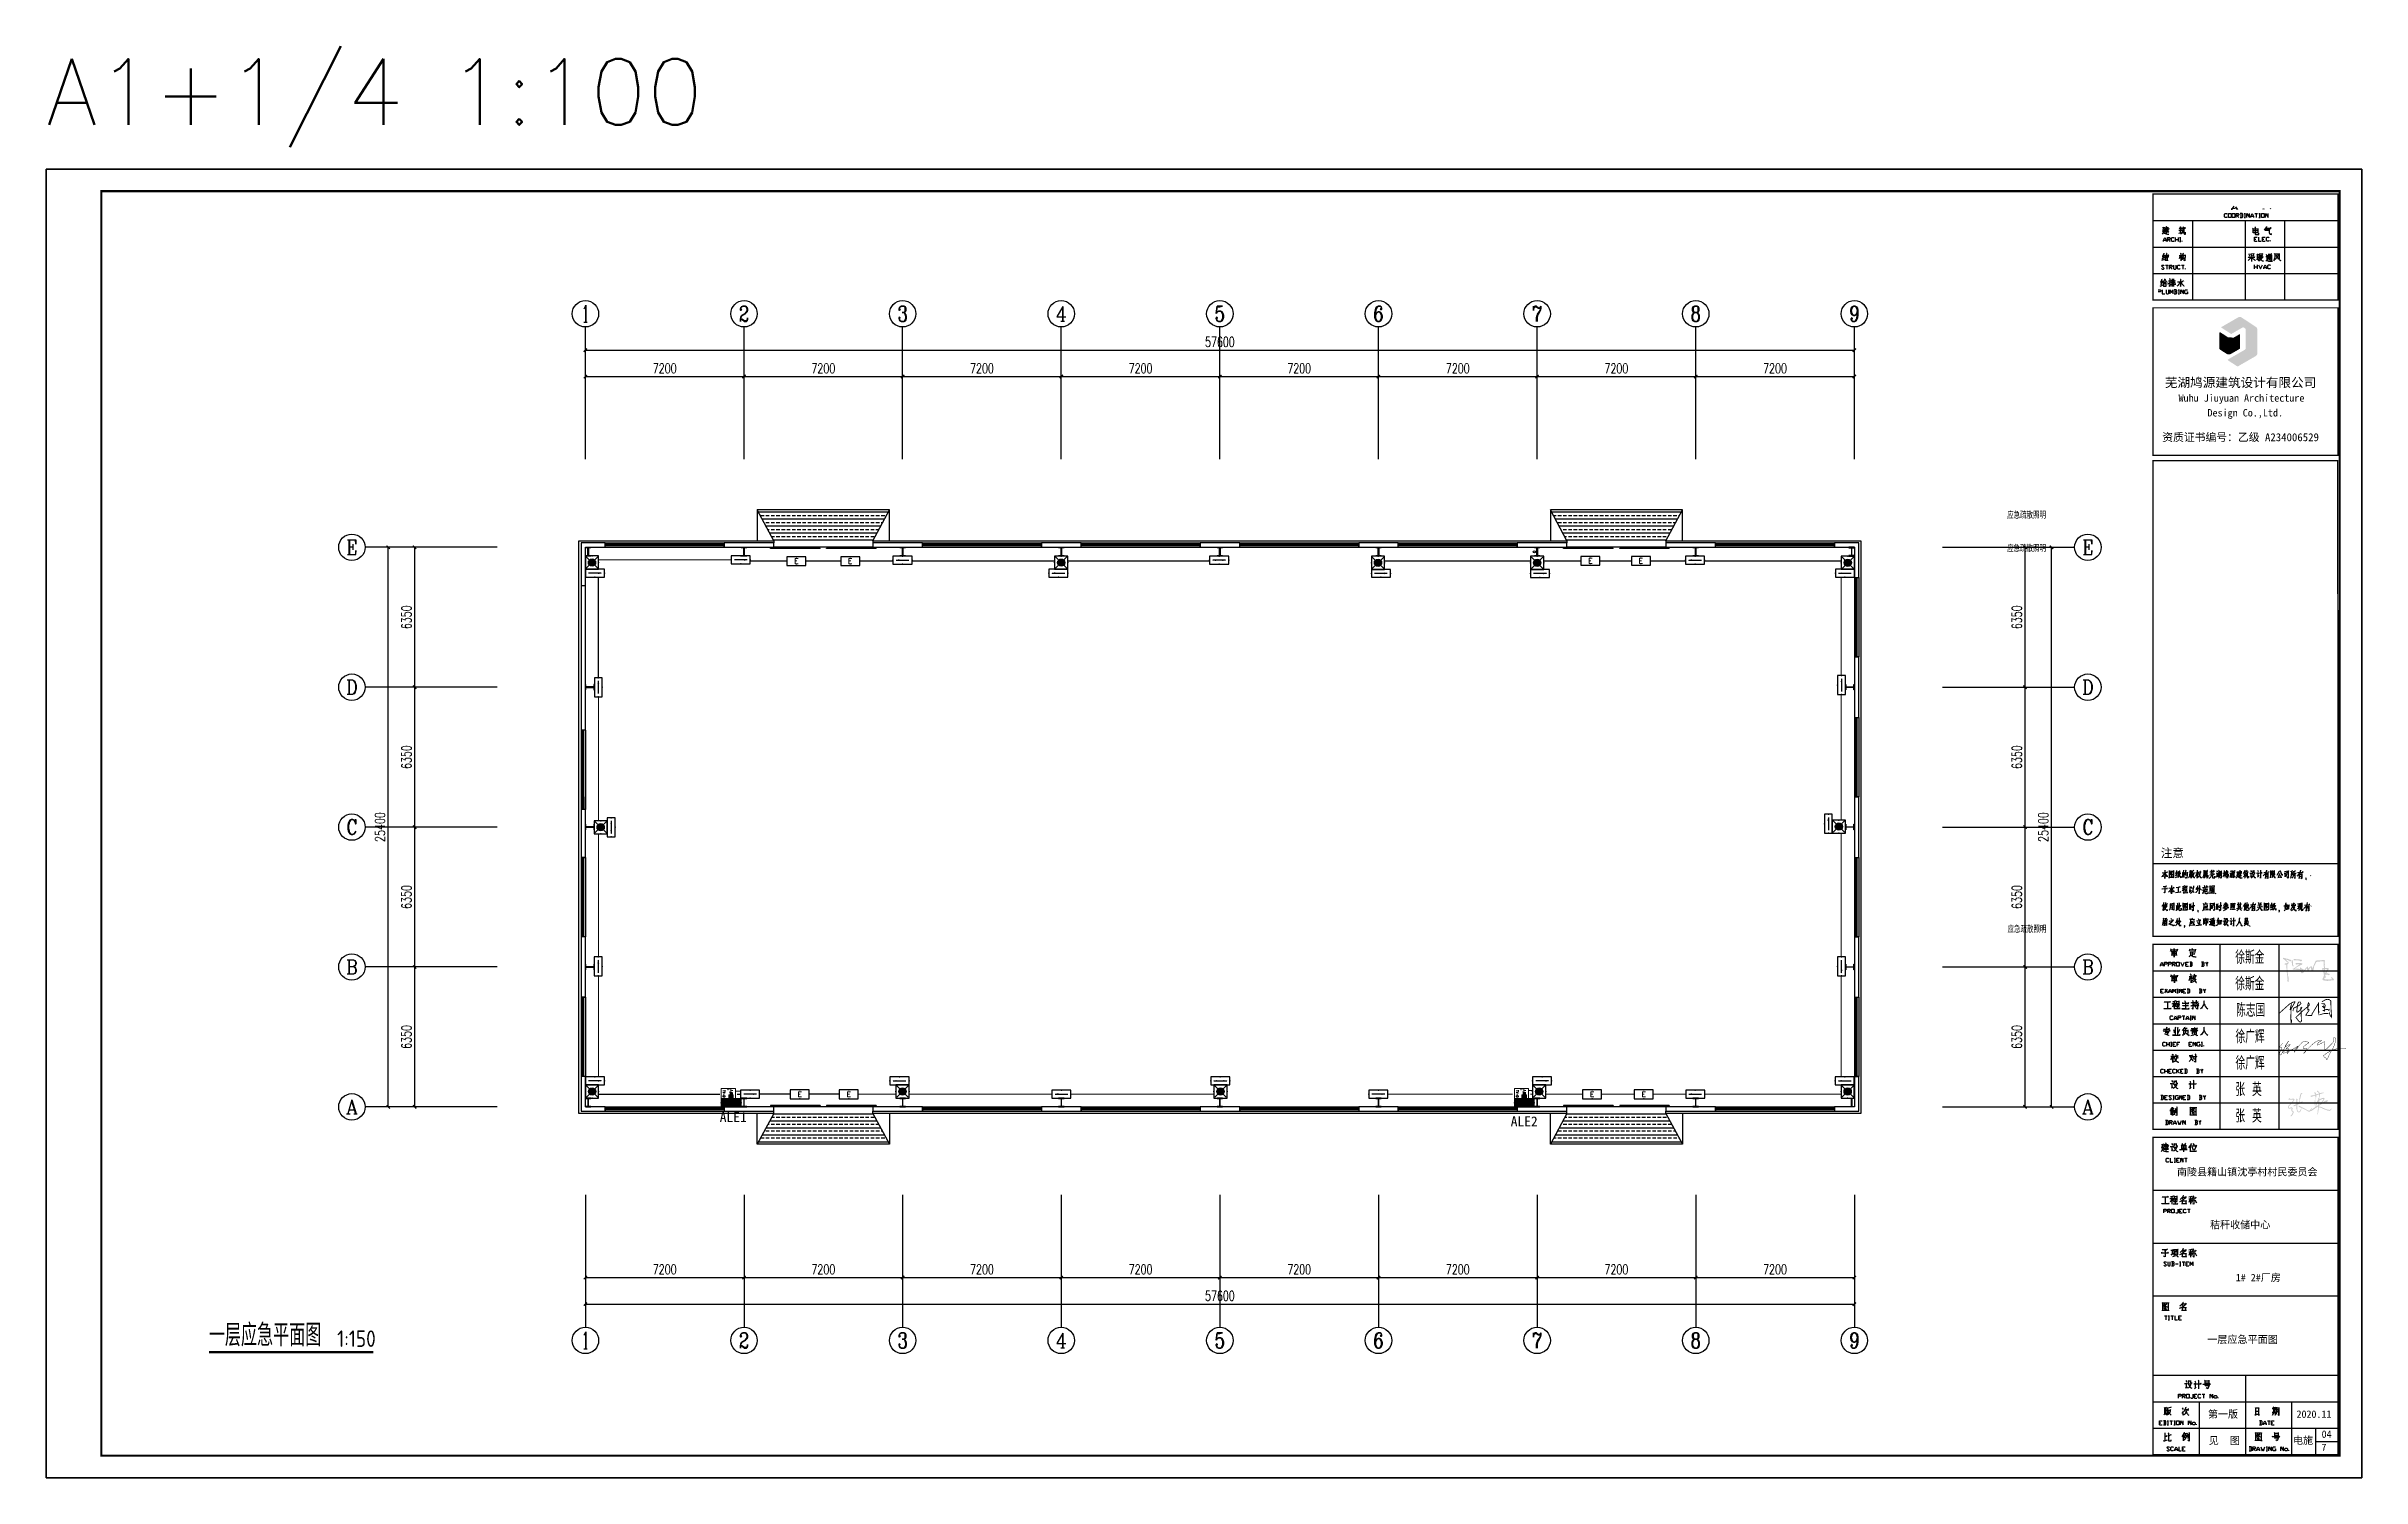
# Model space of a CAD drawing. Extents: x 12152 to 491505, y 111028 to 412681.
# Drawn here: x 131426 to 236526, y 171762 to 236734 of the extents above; entities that cross this region are included whole.
import ezdxf
from ezdxf.enums import TextEntityAlignment as Align

# ---------------------------------------------------------------- set-up
doc = ezdxf.new("R2010")
doc.units = 0
doc.header["$LTSCALE"] = 1000
doc.header["$MEASUREMENT"] = 0
for name, pattern in [('CENTERX2', [4, 2.5, -0.5, 0.5, -0.5]), ('DASH', [0.35, 0.25, -0.1]), ('DASHEDX2', [38.1, 25.4, -12.7])]:
    doc.linetypes.add(name, pattern=pattern)
for name, color, linetype in [('AXIS', 3, 'Continuous'), ('AXIS_TEXT', 7, 'Continuous'), ('COLUMN', 9, 'Continuous'), ('DIM_SYMB', 3, 'Continuous'), ('EQUIP-照明', 3, 'Continuous'), ('EQUIP-箱柜', 3, 'Continuous'), ('GROUND', 2, 'Continuous'), ('M', 7, 'Continuous'), ('PUB_HATCH', 8, 'Continuous'), ('PUB_TITLE', 4, 'Continuous'), ('TEL_TEXT', 7, 'Continuous'), ('VPIPE-雨水', 4, 'Continuous'), ('WALL', 11, 'Continuous'), ('WINDOW', 4, 'Continuous'), ('WIRE-应急', 4, 'DASH'), ('图框(锁住)', 7, 'Continuous')]:
    doc.layers.add(name, color=color, linetype=linetype)
doc.layers.add('yichutu', color=7, linetype='Continuous', true_color=0xffffff, plot=False)
doc.styles.add('-宋体', font='', dxfattribs={"width": 0.75})
doc.styles.add('_TCH_AXIS', font='COMPLEX', dxfattribs={"bigfont": 'GBCBIG'})
doc.styles.add('_TCH_DIM_T3', font='SIMPLEX', dxfattribs={"width": 0.705882, "bigfont": 'GBCBIG'})
doc.styles.add('_TCH_LABEL', font='COMPLEX', dxfattribs={"bigfont": 'GBCBIG'})
doc.styles.add('_TEL_DIM', font='SIMPLEX', dxfattribs={"width": 0.8, "height": 3.5, "bigfont": 'HZTXT'})
doc.styles.add('COMPLEX', font='COMPLEX')
doc.styles.get("Standard").update_dxf_attribs({"font": 'gbenor.shx', "bigfont": 'gbcbig.shx'})
doc.styles.add('STYLE4', font='', dxfattribs={"width": 0.8})
doc.styles.add('TSSD_REIN', font='pdatxt.shx', dxfattribs={"width": 0.7, "bigfont": 'tssdchn.shx'})
doc.styles.add('图签2', font='', dxfattribs={"height": 1000})
doc.styles.add('黑体', font='simhei.ttf')
doc.styles.get('-宋体').set_extended_font_data('SimSun')
doc.styles.get('STYLE4').set_extended_font_data('SimSun')
doc.styles.get('图签2').set_extended_font_data('SimSun')
doc.dimstyles.new('_TCH_ARCH&&150', dxfattribs={"dimtxt": 446.25, "dimasz": 150, "dimexe": 375, "dimexo": 450, "dimgap": 150, "dimtad": 1, "dimdec": 0, "dimzin": 0, "dimdsep": 46, "dimtxsty": '_TCH_DIM_T3', "dimblk": 'ARCHTICK', "dimcen": 0.09, "dimclrt": 7, "dimazin": 2, "dimtfac": 1, "dimtdec": 0, "dimtix": 1, "dimtmove": 2, "dimatfit": 3, "dimfxl": 1, "dimtolj": 1, "dimtzin": 0, "dimarcsym": 0})

msp = doc.modelspace()

# ---------------------------------------------------------------- texts
at = {"layer": 'DIM_SYMB', "color": 7}
for s, height, p in [('一层应急平面图', 1012.77, (138803.9, 177731)), ('1:150', 750, (144630.4, 177698.6))]:
    msp.add_text(s, height=height, dxfattribs=at).set_placement(p)
at = {"layer": 'M', "color": 0, "linetype": 'DASHEDX2', "style": '-宋体', "width": 0.7}
for p in [(220431.8, 215324.4, 5472), (220431.8, 213811.8, 5472), (220448.8, 196525.6, 5472)]:
    msp.add_text('应急疏散照明', height=300, dxfattribs=at).set_placement(p)
at = {"layer": 'PUB_TITLE', "width": 1}
for s, height, style, p in [('芜湖鸠源建筑设计有限公司', 420, '图签2', (227591.3, 221263.5)), ('Wuhu Jiuyuan Architecture', 336, 'STYLE4', (228213.6, 220602.8)), (' Design Co.,Ltd.', 336, 'STYLE4', (229298.5, 219932.4)), ('资质证书编号：乙级 A234006529', 360, 'STYLE4', (227471.5, 218809.7)), ('注意', 384, '图签2', (227408.2, 199923.5))]:
    msp.add_text(s, height=height, dxfattribs=dict(at, style=style)).set_placement(p)
at = {"layer": 'PUB_TITLE', "style": '图签2'}
for s, height, p in [('一层应急平面图', 336, (229513.3, 177870.6)), ('见', 334.1, (229583.9, 173281.3)), ('图', 334.1, (230539.6, 173281.3)), ('04', 334.13, (234706.6, 173571.6))]:
    msp.add_text(s, height=height, dxfattribs=at).set_placement(p)
at = {"layer": 'TEL_TEXT', "style": '黑体'}
for s, p in [('ALE1', (161995.1, 187907.6, 0)), ('ALE2', (197898.4, 187712, 0))]:
    msp.add_text(s, height=450, dxfattribs=at).set_placement(p)

# ---------------------------------------------------------------- blocks, each defined once
blk = doc.blocks.new('EQWEWQEWQEQEQWEQWE')
at = {"layer": 'PUB_HATCH'}
h = blk.add_hatch(dxfattribs=at)
h.set_pattern_fill('ANSI33', color=256, scale=100, angle=135, style=0)
h.set_pattern_definition([(180, (-3000, 0), (-3e-14, -317.5), []), (180, (-3158.75, 158.75), (-3e-14, -317.5), [158.75, -79.375])])
h.paths.add_polyline_path([(-2192, 1500), (-2250, 1500), (-2250, 1400), (-3000, 0), (-1326, 0)])
h.paths.add_polyline_path([(-2, 1500), (-2192, 1500), (-1326, 0), (-668, 0, 0.1888529)])
h.paths.add_polyline_path([(2, 1500), (-2, 1500, -0.1888529), (-668, 0), (668, 0, -0.1888529)])
h.paths.add_polyline_path([(2192, 1500), (2, 1500, 0.1888529), (668, 0), (1326, 0)])
h.paths.add_polyline_path([(2250, 1400), (2250, 1500), (2192, 1500), (1326, 0), (3000, 0)])
at = {"layer": 'GROUND'}
for points in [[(3000, 1400), (3000, 0), (-3000, 0), (-3000, 1400)], [(-2250, 1400), (-3000, 0)], [(2250, 1400), (3000, 0)]]:
    blk.add_lwpolyline(points, dxfattribs=at)
at = {"layer": '图框(锁住)', "color": 0}
for points in [[(-2250, 1400), (-2250, 1500)], [(2250, 1400), (2250, 1500)]]:
    blk.add_lwpolyline(points, dxfattribs=at)
blk = doc.blocks.new('_ArchTick')
at = {"color": 0, "linetype": 'ByBlock', "const_width": 0.4}
blk.add_lwpolyline([(-0.5, -0.5), (0.5, 0.5)], dxfattribs=at)
blk = doc.blocks.new('*D61')
at = {"layer": 'AXIS', "color": 0, "lineweight": -2, "transparency": 16777216}
for p, q in [((217947, 194944), (221622, 194944)), ((221247, 188594), (221247, 194944)), ((217947, 188594), (221622, 188594))]:
    blk.add_line(p, q, dxfattribs=at)
at = {"layer": 'Defpoints', "color": 0, "transparency": 16777216}
for p in [(217497, 194944), (221247, 194944), (217497, 188594)]:
    blk.add_point(p, dxfattribs=at)
at = {"layer": 'AXIS', "color": 0, "lineweight": -2, "transparency": 16777216, "xscale": 150, "yscale": 150, "zscale": 150}
for p, rotation in [((221247, 194944), 90), ((221247, 188594), 270)]:
    blk.add_blockref('_ArchTick', p, dxfattribs=dict(at, rotation=rotation))
at = {"layer": 'AXIS', "color": 7, "transparency": 16777216, "insert": (220874, 191769), "char_height": 446.2, "attachment_point": 5, "rotation": 90, "style": '_TCH_DIM_T3'}
blk.add_mtext('\\A1;6350', dxfattribs=at)
blk = doc.blocks.new('*D62')
at = {"layer": 'AXIS', "color": 0, "lineweight": -2, "transparency": 16777216}
for p, q in [((217947, 201294), (221622, 201294)), ((221247, 194944), (221247, 201294)), ((217947, 194944), (221622, 194944))]:
    blk.add_line(p, q, dxfattribs=at)
at = {"layer": 'Defpoints', "color": 0, "transparency": 16777216}
for p in [(217497, 201294), (221247, 201294), (217497, 194944)]:
    blk.add_point(p, dxfattribs=at)
at = {"layer": 'AXIS', "color": 0, "lineweight": -2, "transparency": 16777216, "xscale": 150, "yscale": 150, "zscale": 150}
for p, rotation in [((221247, 201294), 90), ((221247, 194944), 270)]:
    blk.add_blockref('_ArchTick', p, dxfattribs=dict(at, rotation=rotation))
at = {"layer": 'AXIS', "color": 7, "transparency": 16777216, "insert": (220874, 198119), "char_height": 446.2, "attachment_point": 5, "rotation": 90, "style": '_TCH_DIM_T3'}
blk.add_mtext('\\A1;6350', dxfattribs=at)
blk = doc.blocks.new('*D63')
at = {"layer": 'AXIS', "color": 0, "lineweight": -2, "transparency": 16777216}
for p, q in [((217947, 207644), (221622, 207644)), ((221247, 201294), (221247, 207644)), ((217947, 201294), (221622, 201294))]:
    blk.add_line(p, q, dxfattribs=at)
at = {"layer": 'Defpoints', "color": 0, "transparency": 16777216}
for p in [(217497, 207644), (221247, 207644), (217497, 201294)]:
    blk.add_point(p, dxfattribs=at)
at = {"layer": 'AXIS', "color": 0, "lineweight": -2, "transparency": 16777216, "xscale": 150, "yscale": 150, "zscale": 150}
for p, rotation in [((221247, 207644), 90), ((221247, 201294), 270)]:
    blk.add_blockref('_ArchTick', p, dxfattribs=dict(at, rotation=rotation))
at = {"layer": 'AXIS', "color": 7, "transparency": 16777216, "insert": (220874, 204469), "char_height": 446.2, "attachment_point": 5, "rotation": 90, "style": '_TCH_DIM_T3'}
blk.add_mtext('\\A1;6350', dxfattribs=at)
blk = doc.blocks.new('*D64')
at = {"layer": 'AXIS', "color": 0, "lineweight": -2, "transparency": 16777216}
for p, q in [((217947, 213994), (221622, 213994)), ((221247, 207644), (221247, 213994)), ((217947, 207644), (221622, 207644))]:
    blk.add_line(p, q, dxfattribs=at)
at = {"layer": 'Defpoints', "color": 0, "transparency": 16777216}
for p in [(217497, 213994), (221247, 213994), (217497, 207644)]:
    blk.add_point(p, dxfattribs=at)
at = {"layer": 'AXIS', "color": 0, "lineweight": -2, "transparency": 16777216, "xscale": 150, "yscale": 150, "zscale": 150}
for p, rotation in [((221247, 213994), 90), ((221247, 207644), 270)]:
    blk.add_blockref('_ArchTick', p, dxfattribs=dict(at, rotation=rotation))
at = {"layer": 'AXIS', "color": 7, "transparency": 16777216, "insert": (220874, 210819), "char_height": 446.2, "attachment_point": 5, "rotation": 90, "style": '_TCH_DIM_T3'}
blk.add_mtext('\\A1;6350', dxfattribs=at)
blk = doc.blocks.new('*D65')
at = {"layer": 'AXIS', "color": 0, "lineweight": -2, "transparency": 16777216}
for p, q in [((217947, 213994), (222822, 213994)), ((222447, 188594), (222447, 213994)), ((217947, 188594), (222822, 188594))]:
    blk.add_line(p, q, dxfattribs=at)
at = {"layer": 'Defpoints', "color": 0, "transparency": 16777216}
for p in [(217497, 213994), (222447, 213994), (217497, 188594)]:
    blk.add_point(p, dxfattribs=at)
at = {"layer": 'AXIS', "color": 0, "lineweight": -2, "transparency": 16777216, "xscale": 150, "yscale": 150, "zscale": 150}
for p, rotation in [((222447, 213994), 90), ((222447, 188594), 270)]:
    blk.add_blockref('_ArchTick', p, dxfattribs=dict(at, rotation=rotation))
at = {"layer": 'AXIS', "color": 7, "transparency": 16777216, "insert": (222074, 201294), "char_height": 446.2, "attachment_point": 5, "rotation": 90, "style": '_TCH_DIM_T3'}
blk.add_mtext('\\A1;25400', dxfattribs=at)
blk = doc.blocks.new('*D66')
at = {"layer": 'AXIS', "color": 0, "lineweight": -2, "transparency": 16777216}
for p, q in [((151447, 194944), (147772, 194944)), ((148147, 188594), (148147, 194944)), ((151447, 188594), (147772, 188594))]:
    blk.add_line(p, q, dxfattribs=at)
at = {"layer": 'Defpoints', "color": 0, "transparency": 16777216}
for p in [(148147, 194944), (151897, 194944), (151897, 188594)]:
    blk.add_point(p, dxfattribs=at)
at = {"layer": 'AXIS', "color": 0, "lineweight": -2, "transparency": 16777216, "xscale": 150, "yscale": 150, "zscale": 150}
for p, rotation in [((148147, 194944), 90), ((148147, 188594), 270)]:
    blk.add_blockref('_ArchTick', p, dxfattribs=dict(at, rotation=rotation))
at = {"layer": 'AXIS', "color": 7, "transparency": 16777216, "insert": (147774, 191769), "char_height": 446.2, "attachment_point": 5, "rotation": 90, "style": '_TCH_DIM_T3'}
blk.add_mtext('\\A1;6350', dxfattribs=at)
blk = doc.blocks.new('*D67')
at = {"layer": 'AXIS', "color": 0, "lineweight": -2, "transparency": 16777216}
for p, q in [((151447, 201294), (147772, 201294)), ((148147, 194944), (148147, 201294)), ((151447, 194944), (147772, 194944))]:
    blk.add_line(p, q, dxfattribs=at)
at = {"layer": 'Defpoints', "color": 0, "transparency": 16777216}
for p in [(148147, 201294), (151897, 201294), (151897, 194944)]:
    blk.add_point(p, dxfattribs=at)
at = {"layer": 'AXIS', "color": 0, "lineweight": -2, "transparency": 16777216, "xscale": 150, "yscale": 150, "zscale": 150}
for p, rotation in [((148147, 201294), 90), ((148147, 194944), 270)]:
    blk.add_blockref('_ArchTick', p, dxfattribs=dict(at, rotation=rotation))
at = {"layer": 'AXIS', "color": 7, "transparency": 16777216, "insert": (147774, 198119), "char_height": 446.2, "attachment_point": 5, "rotation": 90, "style": '_TCH_DIM_T3'}
blk.add_mtext('\\A1;6350', dxfattribs=at)
blk = doc.blocks.new('*D68')
at = {"layer": 'AXIS', "color": 0, "lineweight": -2, "transparency": 16777216}
for p, q in [((151447, 207644), (147772, 207644)), ((148147, 201294), (148147, 207644)), ((151447, 201294), (147772, 201294))]:
    blk.add_line(p, q, dxfattribs=at)
at = {"layer": 'Defpoints', "color": 0, "transparency": 16777216}
for p in [(148147, 207644), (151897, 207644), (151897, 201294)]:
    blk.add_point(p, dxfattribs=at)
at = {"layer": 'AXIS', "color": 0, "lineweight": -2, "transparency": 16777216, "xscale": 150, "yscale": 150, "zscale": 150}
for p, rotation in [((148147, 207644), 90), ((148147, 201294), 270)]:
    blk.add_blockref('_ArchTick', p, dxfattribs=dict(at, rotation=rotation))
at = {"layer": 'AXIS', "color": 7, "transparency": 16777216, "insert": (147774, 204469), "char_height": 446.2, "attachment_point": 5, "rotation": 90, "style": '_TCH_DIM_T3'}
blk.add_mtext('\\A1;6350', dxfattribs=at)
blk = doc.blocks.new('*D69')
at = {"layer": 'AXIS', "color": 0, "lineweight": -2, "transparency": 16777216}
for p, q in [((151447, 213994), (147772, 213994)), ((148147, 207644), (148147, 213994)), ((151447, 207644), (147772, 207644))]:
    blk.add_line(p, q, dxfattribs=at)
at = {"layer": 'Defpoints', "color": 0, "transparency": 16777216}
for p in [(148147, 213994), (151897, 213994), (151897, 207644)]:
    blk.add_point(p, dxfattribs=at)
at = {"layer": 'AXIS', "color": 0, "lineweight": -2, "transparency": 16777216, "xscale": 150, "yscale": 150, "zscale": 150}
for p, rotation in [((148147, 213994), 90), ((148147, 207644), 270)]:
    blk.add_blockref('_ArchTick', p, dxfattribs=dict(at, rotation=rotation))
at = {"layer": 'AXIS', "color": 7, "transparency": 16777216, "insert": (147774, 210819), "char_height": 446.2, "attachment_point": 5, "rotation": 90, "style": '_TCH_DIM_T3'}
blk.add_mtext('\\A1;6350', dxfattribs=at)
blk = doc.blocks.new('*D70')
at = {"layer": 'AXIS', "color": 0, "lineweight": -2, "transparency": 16777216}
for p, q in [((151447, 213994), (146572, 213994)), ((146947, 188594), (146947, 213994)), ((151447, 188594), (146572, 188594))]:
    blk.add_line(p, q, dxfattribs=at)
at = {"layer": 'Defpoints', "color": 0, "transparency": 16777216}
for p in [(146947, 213994), (151897, 213994), (151897, 188594)]:
    blk.add_point(p, dxfattribs=at)
at = {"layer": 'AXIS', "color": 0, "lineweight": -2, "transparency": 16777216, "xscale": 150, "yscale": 150, "zscale": 150}
for p, rotation in [((146947, 213994), 90), ((146947, 188594), 270)]:
    blk.add_blockref('_ArchTick', p, dxfattribs=dict(at, rotation=rotation))
at = {"layer": 'AXIS', "color": 7, "transparency": 16777216, "insert": (146574, 201294), "char_height": 446.2, "attachment_point": 5, "rotation": 90, "style": '_TCH_DIM_T3'}
blk.add_mtext('\\A1;25400', dxfattribs=at)
blk = doc.blocks.new('*D71')
at = {"layer": 'AXIS', "color": 0, "lineweight": -2, "transparency": 16777216}
for p, q in [((155897, 184144), (155897, 180469)), ((163097, 184144), (163097, 180469)), ((155897, 180844), (163097, 180844))]:
    blk.add_line(p, q, dxfattribs=at)
at = {"layer": 'Defpoints', "color": 0, "transparency": 16777216}
for p in [(155897, 184594), (163097, 184594), (163097, 180844)]:
    blk.add_point(p, dxfattribs=at)
at = {"layer": 'AXIS', "color": 0, "lineweight": -2, "transparency": 16777216, "xscale": 150, "yscale": 150, "zscale": 150, "rotation": 180}
blk.add_blockref('_ArchTick', (155897, 180844), dxfattribs=at)
at = {"layer": 'AXIS', "color": 0, "lineweight": -2, "transparency": 16777216, "xscale": 150, "yscale": 150, "zscale": 150}
blk.add_blockref('_ArchTick', (163097, 180844), dxfattribs=at)
at = {"layer": 'AXIS', "color": 7, "transparency": 16777216, "insert": (159497, 181217), "char_height": 446.2, "attachment_point": 5, "style": '_TCH_DIM_T3'}
blk.add_mtext('\\A1;7200', dxfattribs=at)
blk = doc.blocks.new('*D72')
at = {"layer": 'AXIS', "color": 0, "lineweight": -2, "transparency": 16777216}
for p, q in [((163097, 184144), (163097, 180469)), ((170297, 184144), (170297, 180469)), ((163097, 180844), (170297, 180844))]:
    blk.add_line(p, q, dxfattribs=at)
at = {"layer": 'Defpoints', "color": 0, "transparency": 16777216}
for p in [(163097, 184594), (170297, 184594), (170297, 180844)]:
    blk.add_point(p, dxfattribs=at)
at = {"layer": 'AXIS', "color": 0, "lineweight": -2, "transparency": 16777216, "xscale": 150, "yscale": 150, "zscale": 150, "rotation": 180}
blk.add_blockref('_ArchTick', (163097, 180844), dxfattribs=at)
at = {"layer": 'AXIS', "color": 0, "lineweight": -2, "transparency": 16777216, "xscale": 150, "yscale": 150, "zscale": 150}
blk.add_blockref('_ArchTick', (170297, 180844), dxfattribs=at)
at = {"layer": 'AXIS', "color": 7, "transparency": 16777216, "insert": (166697, 181217), "char_height": 446.2, "attachment_point": 5, "style": '_TCH_DIM_T3'}
blk.add_mtext('\\A1;7200', dxfattribs=at)
blk = doc.blocks.new('*D73')
at = {"layer": 'AXIS', "color": 0, "lineweight": -2, "transparency": 16777216}
for p, q in [((170297, 184144), (170297, 180469)), ((177497, 184144), (177497, 180469)), ((170297, 180844), (177497, 180844))]:
    blk.add_line(p, q, dxfattribs=at)
at = {"layer": 'Defpoints', "color": 0, "transparency": 16777216}
for p in [(170297, 184594), (177497, 184594), (177497, 180844)]:
    blk.add_point(p, dxfattribs=at)
at = {"layer": 'AXIS', "color": 0, "lineweight": -2, "transparency": 16777216, "xscale": 150, "yscale": 150, "zscale": 150, "rotation": 180}
blk.add_blockref('_ArchTick', (170297, 180844), dxfattribs=at)
at = {"layer": 'AXIS', "color": 0, "lineweight": -2, "transparency": 16777216, "xscale": 150, "yscale": 150, "zscale": 150}
blk.add_blockref('_ArchTick', (177497, 180844), dxfattribs=at)
at = {"layer": 'AXIS', "color": 7, "transparency": 16777216, "insert": (173897, 181217), "char_height": 446.2, "attachment_point": 5, "style": '_TCH_DIM_T3'}
blk.add_mtext('\\A1;7200', dxfattribs=at)
blk = doc.blocks.new('*D74')
at = {"layer": 'AXIS', "color": 0, "lineweight": -2, "transparency": 16777216}
for p, q in [((177497, 184144), (177497, 180469)), ((184697, 184144), (184697, 180469)), ((177497, 180844), (184697, 180844))]:
    blk.add_line(p, q, dxfattribs=at)
at = {"layer": 'Defpoints', "color": 0, "transparency": 16777216}
for p in [(177497, 184594), (184697, 184594), (184697, 180844)]:
    blk.add_point(p, dxfattribs=at)
at = {"layer": 'AXIS', "color": 0, "lineweight": -2, "transparency": 16777216, "xscale": 150, "yscale": 150, "zscale": 150, "rotation": 180}
blk.add_blockref('_ArchTick', (177497, 180844), dxfattribs=at)
at = {"layer": 'AXIS', "color": 0, "lineweight": -2, "transparency": 16777216, "xscale": 150, "yscale": 150, "zscale": 150}
blk.add_blockref('_ArchTick', (184697, 180844), dxfattribs=at)
at = {"layer": 'AXIS', "color": 7, "transparency": 16777216, "insert": (181097, 181217), "char_height": 446.2, "attachment_point": 5, "style": '_TCH_DIM_T3'}
blk.add_mtext('\\A1;7200', dxfattribs=at)
blk = doc.blocks.new('*D75')
at = {"layer": 'AXIS', "color": 0, "lineweight": -2, "transparency": 16777216}
for p, q in [((184697, 184144), (184697, 180469)), ((191897, 184144), (191897, 180469)), ((184697, 180844), (191897, 180844))]:
    blk.add_line(p, q, dxfattribs=at)
at = {"layer": 'Defpoints', "color": 0, "transparency": 16777216}
for p in [(184697, 184594), (191897, 184594), (191897, 180844)]:
    blk.add_point(p, dxfattribs=at)
at = {"layer": 'AXIS', "color": 0, "lineweight": -2, "transparency": 16777216, "xscale": 150, "yscale": 150, "zscale": 150, "rotation": 180}
blk.add_blockref('_ArchTick', (184697, 180844), dxfattribs=at)
at = {"layer": 'AXIS', "color": 0, "lineweight": -2, "transparency": 16777216, "xscale": 150, "yscale": 150, "zscale": 150}
blk.add_blockref('_ArchTick', (191897, 180844), dxfattribs=at)
at = {"layer": 'AXIS', "color": 7, "transparency": 16777216, "insert": (188297, 181217), "char_height": 446.2, "attachment_point": 5, "style": '_TCH_DIM_T3'}
blk.add_mtext('\\A1;7200', dxfattribs=at)
blk = doc.blocks.new('*D76')
at = {"layer": 'AXIS', "color": 0, "lineweight": -2, "transparency": 16777216}
for p, q in [((191897, 184144), (191897, 180469)), ((199097, 184144), (199097, 180469)), ((191897, 180844), (199097, 180844))]:
    blk.add_line(p, q, dxfattribs=at)
at = {"layer": 'Defpoints', "color": 0, "transparency": 16777216}
for p in [(191897, 184594), (199097, 184594), (199097, 180844)]:
    blk.add_point(p, dxfattribs=at)
at = {"layer": 'AXIS', "color": 0, "lineweight": -2, "transparency": 16777216, "xscale": 150, "yscale": 150, "zscale": 150, "rotation": 180}
blk.add_blockref('_ArchTick', (191897, 180844), dxfattribs=at)
at = {"layer": 'AXIS', "color": 0, "lineweight": -2, "transparency": 16777216, "xscale": 150, "yscale": 150, "zscale": 150}
blk.add_blockref('_ArchTick', (199097, 180844), dxfattribs=at)
at = {"layer": 'AXIS', "color": 7, "transparency": 16777216, "insert": (195497, 181217), "char_height": 446.2, "attachment_point": 5, "style": '_TCH_DIM_T3'}
blk.add_mtext('\\A1;7200', dxfattribs=at)
blk = doc.blocks.new('*D77')
at = {"layer": 'AXIS', "color": 0, "lineweight": -2, "transparency": 16777216}
for p, q in [((199097, 184144), (199097, 180469)), ((206297, 184144), (206297, 180469)), ((199097, 180844), (206297, 180844))]:
    blk.add_line(p, q, dxfattribs=at)
at = {"layer": 'Defpoints', "color": 0, "transparency": 16777216}
for p in [(199097, 184594), (206297, 184594), (206297, 180844)]:
    blk.add_point(p, dxfattribs=at)
at = {"layer": 'AXIS', "color": 0, "lineweight": -2, "transparency": 16777216, "xscale": 150, "yscale": 150, "zscale": 150, "rotation": 180}
blk.add_blockref('_ArchTick', (199097, 180844), dxfattribs=at)
at = {"layer": 'AXIS', "color": 0, "lineweight": -2, "transparency": 16777216, "xscale": 150, "yscale": 150, "zscale": 150}
blk.add_blockref('_ArchTick', (206297, 180844), dxfattribs=at)
at = {"layer": 'AXIS', "color": 7, "transparency": 16777216, "insert": (202697, 181217), "char_height": 446.2, "attachment_point": 5, "style": '_TCH_DIM_T3'}
blk.add_mtext('\\A1;7200', dxfattribs=at)
blk = doc.blocks.new('*D78')
at = {"layer": 'AXIS', "color": 0, "lineweight": -2, "transparency": 16777216}
for p, q in [((206297, 184144), (206297, 180469)), ((213497, 184144), (213497, 180469)), ((206297, 180844), (213497, 180844))]:
    blk.add_line(p, q, dxfattribs=at)
at = {"layer": 'Defpoints', "color": 0, "transparency": 16777216}
for p in [(206297, 184594), (213497, 184594), (213497, 180844)]:
    blk.add_point(p, dxfattribs=at)
at = {"layer": 'AXIS', "color": 0, "lineweight": -2, "transparency": 16777216, "xscale": 150, "yscale": 150, "zscale": 150, "rotation": 180}
blk.add_blockref('_ArchTick', (206297, 180844), dxfattribs=at)
at = {"layer": 'AXIS', "color": 0, "lineweight": -2, "transparency": 16777216, "xscale": 150, "yscale": 150, "zscale": 150}
blk.add_blockref('_ArchTick', (213497, 180844), dxfattribs=at)
at = {"layer": 'AXIS', "color": 7, "transparency": 16777216, "insert": (209897, 181217), "char_height": 446.2, "attachment_point": 5, "style": '_TCH_DIM_T3'}
blk.add_mtext('\\A1;7200', dxfattribs=at)
blk = doc.blocks.new('*D79')
at = {"layer": 'AXIS', "color": 0, "lineweight": -2, "transparency": 16777216}
for p, q in [((155897, 184144), (155897, 179269)), ((213497, 184144), (213497, 179269)), ((155897, 179644), (213497, 179644))]:
    blk.add_line(p, q, dxfattribs=at)
at = {"layer": 'Defpoints', "color": 0, "transparency": 16777216}
for p in [(155897, 184594), (213497, 184594), (213497, 179644)]:
    blk.add_point(p, dxfattribs=at)
at = {"layer": 'AXIS', "color": 0, "lineweight": -2, "transparency": 16777216, "xscale": 150, "yscale": 150, "zscale": 150, "rotation": 180}
blk.add_blockref('_ArchTick', (155897, 179644), dxfattribs=at)
at = {"layer": 'AXIS', "color": 0, "lineweight": -2, "transparency": 16777216, "xscale": 150, "yscale": 150, "zscale": 150}
blk.add_blockref('_ArchTick', (213497, 179644), dxfattribs=at)
at = {"layer": 'AXIS', "color": 7, "transparency": 16777216, "insert": (184697, 180017), "char_height": 446.2, "attachment_point": 5, "style": '_TCH_DIM_T3'}
blk.add_mtext('\\A1;57600', dxfattribs=at)
blk = doc.blocks.new('*D80')
at = {"layer": 'AXIS', "color": 0, "lineweight": -2, "transparency": 16777216}
for p, q in [((155897, 218444), (155897, 222119)), ((163097, 218444), (163097, 222119)), ((155897, 221744), (163097, 221744))]:
    blk.add_line(p, q, dxfattribs=at)
at = {"layer": 'Defpoints', "color": 0, "transparency": 16777216}
for p in [(163097, 221744), (155897, 217994), (163097, 217994)]:
    blk.add_point(p, dxfattribs=at)
at = {"layer": 'AXIS', "color": 0, "lineweight": -2, "transparency": 16777216, "xscale": 150, "yscale": 150, "zscale": 150, "rotation": 180}
blk.add_blockref('_ArchTick', (155897, 221744), dxfattribs=at)
at = {"layer": 'AXIS', "color": 0, "lineweight": -2, "transparency": 16777216, "xscale": 150, "yscale": 150, "zscale": 150}
blk.add_blockref('_ArchTick', (163097, 221744), dxfattribs=at)
at = {"layer": 'AXIS', "color": 7, "transparency": 16777216, "insert": (159497, 222117), "char_height": 446.2, "attachment_point": 5, "style": '_TCH_DIM_T3'}
blk.add_mtext('\\A1;7200', dxfattribs=at)
blk = doc.blocks.new('*D81')
at = {"layer": 'AXIS', "color": 0, "lineweight": -2, "transparency": 16777216}
for p, q in [((163097, 218444), (163097, 222119)), ((170297, 218444), (170297, 222119)), ((163097, 221744), (170297, 221744))]:
    blk.add_line(p, q, dxfattribs=at)
at = {"layer": 'Defpoints', "color": 0, "transparency": 16777216}
for p in [(170297, 221744), (163097, 217994), (170297, 217994)]:
    blk.add_point(p, dxfattribs=at)
at = {"layer": 'AXIS', "color": 0, "lineweight": -2, "transparency": 16777216, "xscale": 150, "yscale": 150, "zscale": 150, "rotation": 180}
blk.add_blockref('_ArchTick', (163097, 221744), dxfattribs=at)
at = {"layer": 'AXIS', "color": 0, "lineweight": -2, "transparency": 16777216, "xscale": 150, "yscale": 150, "zscale": 150}
blk.add_blockref('_ArchTick', (170297, 221744), dxfattribs=at)
at = {"layer": 'AXIS', "color": 7, "transparency": 16777216, "insert": (166697, 222117), "char_height": 446.2, "attachment_point": 5, "style": '_TCH_DIM_T3'}
blk.add_mtext('\\A1;7200', dxfattribs=at)
blk = doc.blocks.new('*D82')
at = {"layer": 'AXIS', "color": 0, "lineweight": -2, "transparency": 16777216}
for p, q in [((170297, 218444), (170297, 222119)), ((177497, 218444), (177497, 222119)), ((170297, 221744), (177497, 221744))]:
    blk.add_line(p, q, dxfattribs=at)
at = {"layer": 'Defpoints', "color": 0, "transparency": 16777216}
for p in [(177497, 221744), (170297, 217994), (177497, 217994)]:
    blk.add_point(p, dxfattribs=at)
at = {"layer": 'AXIS', "color": 0, "lineweight": -2, "transparency": 16777216, "xscale": 150, "yscale": 150, "zscale": 150, "rotation": 180}
blk.add_blockref('_ArchTick', (170297, 221744), dxfattribs=at)
at = {"layer": 'AXIS', "color": 0, "lineweight": -2, "transparency": 16777216, "xscale": 150, "yscale": 150, "zscale": 150}
blk.add_blockref('_ArchTick', (177497, 221744), dxfattribs=at)
at = {"layer": 'AXIS', "color": 7, "transparency": 16777216, "insert": (173897, 222117), "char_height": 446.2, "attachment_point": 5, "style": '_TCH_DIM_T3'}
blk.add_mtext('\\A1;7200', dxfattribs=at)
blk = doc.blocks.new('*D83')
at = {"layer": 'AXIS', "color": 0, "lineweight": -2, "transparency": 16777216}
for p, q in [((177497, 218444), (177497, 222119)), ((184697, 218444), (184697, 222119)), ((177497, 221744), (184697, 221744))]:
    blk.add_line(p, q, dxfattribs=at)
at = {"layer": 'Defpoints', "color": 0, "transparency": 16777216}
for p in [(184697, 221744), (177497, 217994), (184697, 217994)]:
    blk.add_point(p, dxfattribs=at)
at = {"layer": 'AXIS', "color": 0, "lineweight": -2, "transparency": 16777216, "xscale": 150, "yscale": 150, "zscale": 150, "rotation": 180}
blk.add_blockref('_ArchTick', (177497, 221744), dxfattribs=at)
at = {"layer": 'AXIS', "color": 0, "lineweight": -2, "transparency": 16777216, "xscale": 150, "yscale": 150, "zscale": 150}
blk.add_blockref('_ArchTick', (184697, 221744), dxfattribs=at)
at = {"layer": 'AXIS', "color": 7, "transparency": 16777216, "insert": (181097, 222117), "char_height": 446.2, "attachment_point": 5, "style": '_TCH_DIM_T3'}
blk.add_mtext('\\A1;7200', dxfattribs=at)
blk = doc.blocks.new('*D84')
at = {"layer": 'AXIS', "color": 0, "lineweight": -2, "transparency": 16777216}
for p, q in [((184697, 218444), (184697, 222119)), ((191897, 218444), (191897, 222119)), ((184697, 221744), (191897, 221744))]:
    blk.add_line(p, q, dxfattribs=at)
at = {"layer": 'Defpoints', "color": 0, "transparency": 16777216}
for p in [(191897, 221744), (184697, 217994), (191897, 217994)]:
    blk.add_point(p, dxfattribs=at)
at = {"layer": 'AXIS', "color": 0, "lineweight": -2, "transparency": 16777216, "xscale": 150, "yscale": 150, "zscale": 150, "rotation": 180}
blk.add_blockref('_ArchTick', (184697, 221744), dxfattribs=at)
at = {"layer": 'AXIS', "color": 0, "lineweight": -2, "transparency": 16777216, "xscale": 150, "yscale": 150, "zscale": 150}
blk.add_blockref('_ArchTick', (191897, 221744), dxfattribs=at)
at = {"layer": 'AXIS', "color": 7, "transparency": 16777216, "insert": (188297, 222117), "char_height": 446.2, "attachment_point": 5, "style": '_TCH_DIM_T3'}
blk.add_mtext('\\A1;7200', dxfattribs=at)
blk = doc.blocks.new('*D85')
at = {"layer": 'AXIS', "color": 0, "lineweight": -2, "transparency": 16777216}
for p, q in [((191897, 218444), (191897, 222119)), ((199097, 218444), (199097, 222119)), ((191897, 221744), (199097, 221744))]:
    blk.add_line(p, q, dxfattribs=at)
at = {"layer": 'Defpoints', "color": 0, "transparency": 16777216}
for p in [(199097, 221744), (191897, 217994), (199097, 217994)]:
    blk.add_point(p, dxfattribs=at)
at = {"layer": 'AXIS', "color": 0, "lineweight": -2, "transparency": 16777216, "xscale": 150, "yscale": 150, "zscale": 150, "rotation": 180}
blk.add_blockref('_ArchTick', (191897, 221744), dxfattribs=at)
at = {"layer": 'AXIS', "color": 0, "lineweight": -2, "transparency": 16777216, "xscale": 150, "yscale": 150, "zscale": 150}
blk.add_blockref('_ArchTick', (199097, 221744), dxfattribs=at)
at = {"layer": 'AXIS', "color": 7, "transparency": 16777216, "insert": (195497, 222117), "char_height": 446.2, "attachment_point": 5, "style": '_TCH_DIM_T3'}
blk.add_mtext('\\A1;7200', dxfattribs=at)
blk = doc.blocks.new('*D86')
at = {"layer": 'AXIS', "color": 0, "lineweight": -2, "transparency": 16777216}
for p, q in [((199097, 218444), (199097, 222119)), ((206297, 218444), (206297, 222119)), ((199097, 221744), (206297, 221744))]:
    blk.add_line(p, q, dxfattribs=at)
at = {"layer": 'Defpoints', "color": 0, "transparency": 16777216}
for p in [(206297, 221744), (199097, 217994), (206297, 217994)]:
    blk.add_point(p, dxfattribs=at)
at = {"layer": 'AXIS', "color": 0, "lineweight": -2, "transparency": 16777216, "xscale": 150, "yscale": 150, "zscale": 150, "rotation": 180}
blk.add_blockref('_ArchTick', (199097, 221744), dxfattribs=at)
at = {"layer": 'AXIS', "color": 0, "lineweight": -2, "transparency": 16777216, "xscale": 150, "yscale": 150, "zscale": 150}
blk.add_blockref('_ArchTick', (206297, 221744), dxfattribs=at)
at = {"layer": 'AXIS', "color": 7, "transparency": 16777216, "insert": (202697, 222117), "char_height": 446.2, "attachment_point": 5, "style": '_TCH_DIM_T3'}
blk.add_mtext('\\A1;7200', dxfattribs=at)
blk = doc.blocks.new('*D87')
at = {"layer": 'AXIS', "color": 0, "lineweight": -2, "transparency": 16777216}
for p, q in [((206297, 218444), (206297, 222119)), ((213497, 218444), (213497, 222119)), ((206297, 221744), (213497, 221744))]:
    blk.add_line(p, q, dxfattribs=at)
at = {"layer": 'Defpoints', "color": 0, "transparency": 16777216}
for p in [(213497, 221744), (206297, 217994), (213497, 217994)]:
    blk.add_point(p, dxfattribs=at)
at = {"layer": 'AXIS', "color": 0, "lineweight": -2, "transparency": 16777216, "xscale": 150, "yscale": 150, "zscale": 150, "rotation": 180}
blk.add_blockref('_ArchTick', (206297, 221744), dxfattribs=at)
at = {"layer": 'AXIS', "color": 0, "lineweight": -2, "transparency": 16777216, "xscale": 150, "yscale": 150, "zscale": 150}
blk.add_blockref('_ArchTick', (213497, 221744), dxfattribs=at)
at = {"layer": 'AXIS', "color": 7, "transparency": 16777216, "insert": (209897, 222117), "char_height": 446.2, "attachment_point": 5, "style": '_TCH_DIM_T3'}
blk.add_mtext('\\A1;7200', dxfattribs=at)
blk = doc.blocks.new('*D88')
at = {"layer": 'AXIS', "color": 0, "lineweight": -2, "transparency": 16777216}
for p, q in [((155897, 218444), (155897, 223319)), ((155897, 222944), (213497, 222944)), ((213497, 218444), (213497, 223319))]:
    blk.add_line(p, q, dxfattribs=at)
at = {"layer": 'Defpoints', "color": 0, "transparency": 16777216}
for p in [(213497, 222944), (155897, 217994), (213497, 217994)]:
    blk.add_point(p, dxfattribs=at)
at = {"layer": 'AXIS', "color": 0, "lineweight": -2, "transparency": 16777216, "xscale": 150, "yscale": 150, "zscale": 150, "rotation": 180}
blk.add_blockref('_ArchTick', (155897, 222944), dxfattribs=at)
at = {"layer": 'AXIS', "color": 0, "lineweight": -2, "transparency": 16777216, "xscale": 150, "yscale": 150, "zscale": 150}
blk.add_blockref('_ArchTick', (213497, 222944), dxfattribs=at)
at = {"layer": 'AXIS', "color": 7, "transparency": 16777216, "insert": (184697, 223317), "char_height": 446.2, "attachment_point": 5, "style": '_TCH_DIM_T3'}
blk.add_mtext('\\A1;57600', dxfattribs=at)
blk = doc.blocks.new('$DorLib2D$00000127')
at = {"color": 0, "linetype": 'Continuous'}
for p, q in [((-0.033, 0.795, -93.75), (-0.533, 0.795, -93.75)), ((-0.533, 0.795, -93.75), (-0.533, 0.69, -93.75)), ((-0.033, 0.795, -93.75), (-0.033, 0.69, -93.75)), ((0.033, 0.795, -93.75), (0.033, 0.69, -93.75)), ((0.533, 0.795, -93.75), (0.033, 0.795, -93.75)), ((0.533, 0.795, -93.75), (0.533, 0.69, -93.75)), ((-0.033, 0.69, -93.75), (-0.533, 0.69, -93.75)), ((0.5, 0.5, -93.75), (-0.5, 0.5, -93.75)), ((0.533, 0.69, -93.75), (0.033, 0.69, -93.75))]:
    blk.add_line(p, q, dxfattribs=at)
blk = doc.blocks.new('$TCHSYS$WIN2D')
for p, q in [((-0.5, 0.5), (0.5, 0.5)), ((-0.5, 0.5), (-0.5, -0.5)), ((0.5, 0.5), (0.5, -0.5)), ((0.5, 0.167), (-0.5, 0.167)), ((0.5, -0.167), (-0.5, -0.167)), ((-0.5, -0.5), (0.5, -0.5))]:
    blk.add_line(p, q)
blk = doc.blocks.new('_AXISO')
blk.add_circle((0, 0), 0.5)
at = {"layer": 'AXIS_TEXT', "style": 'COMPLEX', "width": 1.041667}
blk.add_attdef('A', text='', height=0.56, dxfattribs=at).set_placement((-0.25, -0.28), (0.25, -0.28), align=Align.FIT)
blk = doc.blocks.new('$equip$00001167')
for p, q in [((-0.43, 0.43), (0.43, -0.43)), ((-0.43, -0.43), (0.43, 0.43))]:
    blk.add_line(p, q)
blk.add_lwpolyline([(-0.5, 0.5), (-0.5, -0.5), (0.5, -0.5), (0.5, 0.5)], close=True)
blk.add_circle((0, 0), 0.275)
for p in [(-0.5, 0), (0, 0.5), (0.5, 0), (0, -0.5)]:
    blk.add_point(p)
for points in [[(-0.24, 0.14), (0.24, 0.14), (-0.27, 0), (0.27, 0)], [(-0.24, -0.14), (0.24, -0.14), (-0.27, 0), (0.27, 0)], [(-0.14, 0.24), (0.14, 0.24), (-0.24, 0.14), (0.24, 0.14)], [(0, 0.27), (0, 0.27), (-0.14, 0.24), (0.14, 0.24)], [(-0.14, -0.24), (0.14, -0.24), (-0.24, -0.14), (0.24, -0.14)], [(0, -0.27), (0, -0.27), (-0.14, -0.24), (0.14, -0.24)]]:
    blk.add_solid(points)
at = {"flags": 9}
blk.add_attdef('A', (0, 0), '', height=0.00002, dxfattribs=at)
blk = doc.blocks.new('$equip$00001686')
for p, q in [((0.72, 0.6), (-0.72, 0.6)), ((-0.72, 0.6), (-0.72, 0)), ((-0.72, 0), (0.72, 0)), ((0.72, 0), (0.72, 0.6))]:
    blk.add_line(p, q)
at = {"color": 7}
blk.add_line((-0.48, 0.3), (0.48, 0.3), dxfattribs=at)
for p in [(-0.72, 0.3), (0, 0.6), (0, 0), (0.72, 0.3)]:
    blk.add_point(p)
blk.add_solid([(-0.24, 0.23), (-0.53, 0.3), (-0.24, 0.37)])
at = {"layer": 'TEL_TEXT', "style": '_TEL_DIM', "flags": 1}
blk.add_attdef('A', text='', height=0.00002, dxfattribs=at).set_placement((0, 0), align=Align.MIDDLE_CENTER)
blk = doc.blocks.new('$equip$00001776')
for p, q in [((0.72, 0.66), (-0.72, 0.66)), ((-0.72, 0.66), (-0.72, 0)), ((-0.72, 0), (0.72, 0)), ((0.72, 0), (0.72, 0.66))]:
    blk.add_line(p, q)
for p in [(-0.72, 0.33), (0, 0.66), (0, 0), (0.72, 0.33)]:
    blk.add_point(p)
at = {"color": 7, "style": '_TEL_DIM'}
blk.add_attdef('$TEXT$', text='', height=0.4, dxfattribs=at).set_placement((0, 0.33), align=Align.MIDDLE_CENTER)
at = {"color": 7, "style": '_TEL_DIM', "flags": 1}
blk.add_attdef('A', text='', height=0.00002, dxfattribs=at).set_placement((0, 0), align=Align.MIDDLE_CENTER)
blk = doc.blocks.new('$equip$00001685')
for p, q in [((0.72, 0.6), (-0.72, 0.6)), ((-0.72, 0.6), (-0.72, 0)), ((-0.72, 0), (0.72, 0)), ((0.72, 0), (0.72, 0.6))]:
    blk.add_line(p, q)
at = {"color": 7}
blk.add_line((-0.48, 0.3), (0.48, 0.3), dxfattribs=at)
for p in [(-0.72, 0.3), (0, 0.6), (0, 0), (0.72, 0.3)]:
    blk.add_point(p)
for points in [[(-0.24, 0.23), (-0.53, 0.3), (-0.24, 0.37)], [(0.24, 0.23), (0.53, 0.3), (0.24, 0.37)]]:
    blk.add_solid(points)
at = {"layer": 'TEL_TEXT', "style": '_TEL_DIM', "flags": 1}
blk.add_attdef('A', text='', height=0.00002, dxfattribs=at).set_placement((0, 0), align=Align.MIDDLE_CENTER)
blk = doc.blocks.new('*X50')
at = {"color": 0}
for p, q in [((-250, 33), (-83, 200)), ((-250, 68), (-118, 200)), ((-250, 104), (-154, 200)), ((-250, 139), (-189, 200)), ((-250, 174), (-224, 200)), ((-247, 0), (-47, 200)), ((-212, 0), (-12, 200)), ((-177, 0), (23, 200)), ((-141, 0), (59, 200)), ((-106, 0), (94, 200)), ((-71, 0), (129, 200)), ((-35, 0), (165, 200)), ((0, 0), (200, 200)), ((35, 0), (235, 200)), ((71, 0), (250, 179)), ((106, 0), (250, 144)), ((141, 0), (250, 109)), ((177, 0), (250, 73)), ((212, 0), (250, 38)), ((247, 0), (250, 3))]:
    blk.add_line(p, q, dxfattribs=at)
blk = doc.blocks.new('$equip$00001421')
for p, q in [((0.75, 0.6), (-0.75, 0.6)), ((-0.75, 0.6), (-0.75, 0)), ((-0.75, 0), (0.75, 0)), ((0.75, 0), (0.75, 0.6))]:
    blk.add_line(p, q)
at = {"const_width": 0.6}
blk.add_lwpolyline([(-0.75, 0.3), (0.75, 0.3)], dxfattribs=at)
for p in [(-0.75, 0.3), (0, 0.6), (0, 0), (0.75, 0.3)]:
    blk.add_point(p)
at = {"xscale": 0.00300000000061118, "yscale": 0.00300000000061118, "zscale": 0.00300000000061118}
blk.add_blockref('*X50', (0, 0), dxfattribs=at)
at = {"style": '_TCH_LABEL', "flags": 9}
blk.add_attdef('A', (0, 0), '', height=0.00002, dxfattribs=at)
blk = doc.blocks.new('$equip_U$00000291(PC201712210955)')
at = {"color": 254, "lineweight": 0}
for p, q in [((-0.28, 0.48), (-0.3, 0.48)), ((-0.3, 0.45), (-0.28, 0.45))]:
    blk.add_line(p, q, dxfattribs=at)
at = {"color": 0, "lineweight": 0}
for p, q in [((-0.29, 0.6), (-0.22, 0.8)), ((-0.26, 0.67), (-0.19, 0.67)), ((-0.22, 0.8), (-0.16, 0.6)), ((-0.1, 0.67), (-0.11, 0.66)), ((-0.1, 0.77), (-0.03, 0.78)), ((-0.1, 0.72), (-0.02, 0.74)), ((-0.09, 0.67), (-0.1, 0.67)), ((0.03, 0.62), (-0.1, 0.61)), ((-0.08, 0.69), (-0.09, 0.68)), ((-0.09, 0.68), (-0.09, 0.67)), ((-0.07, 0.72), (-0.08, 0.71)), ((-0.08, 0.71), (-0.08, 0.7)), ((-0.08, 0.7), (-0.08, 0.69)), ((-0.08, 0.65), (0.01, 0.66)), ((-0.07, 0.77), (-0.07, 0.73)), ((-0.07, 0.73), (-0.07, 0.72)), ((-0.05, 0.77), (-0.05, 0.68)), ((-0.04, 0.69), (-0.03, 0.69)), ((-0.03, 0.69), (-0.03, 0.62)), ((0.01, 0.67), (-0.02, 0.7)), ((-0.02, 0.7), (0.01, 0.67)), ((-0.01, 0.77), (-0.01, 0.71)), ((0, 0.8), (0.01, 0.79)), ((0.01, 0.79), (0.01, 0.79)), ((0.01, 0.79), (0.01, 0.67)), ((0.02, 0.63), (0.03, 0.62)), ((0.03, 0.62), (0.03, 0.62))]:
    blk.add_line(p, q, dxfattribs=at)
at = {"color": 7, "lineweight": 0}
for p, q in [((-0.24, 0.28), (-0.15, 0.28)), ((-0.2, 0.28), (-0.2, 0.12)), ((-0.13, 0.28), (-0.08, 0.2)), ((-0.08, 0.2), (-0.03, 0.28)), ((-0.08, 0.2), (-0.08, 0.12)), ((-0.01, 0.19), (0.1, 0.19)), ((0.15, 0.12), (0.15, 0.28)), ((0.15, 0.28), (0.19, 0.28)), ((0.19, 0.12), (0.15, 0.12)), ((0.15, 0.12), (0.15, 0.12)), ((0.19, 0.28), (0.21, 0.27)), ((0.21, 0.13), (0.19, 0.12)), ((0.21, 0.27), (0.22, 0.26)), ((0.22, 0.14), (0.21, 0.13)), ((0.22, 0.26), (0.23, 0.24)), ((0.23, 0.16), (0.22, 0.14)), ((0.23, 0.24), (0.24, 0.22)), ((0.24, 0.18), (0.23, 0.16)), ((0.24, 0.22), (0.24, 0.18))]:
    blk.add_line(p, q, dxfattribs=at)
at = {"color": 5, "lineweight": 0}
for p, q in [((0.07, 0.52), (0.07, 0.84)), ((0.07, 0.84), (0.29, 0.84)), ((0.29, 0.52), (0.07, 0.52)), ((0.11, 0.73), (0.11, 0.81)), ((0.11, 0.81), (0.24, 0.81)), ((0.24, 0.73), (0.11, 0.73)), ((0.24, 0.81), (0.24, 0.73)), ((0.29, 0.84), (0.29, 0.52))]:
    blk.add_line(p, q, dxfattribs=at)
at = {"lineweight": 0}
blk.add_lwpolyline([(-0.36, 0.99), (0.36, 0.99), (0.36, 0), (-0.36, 0)], close=True, dxfattribs=at)
at = {"color": 5, "lineweight": 0}
for centre, radius in [((0.11, 0.67), 0.00495), ((0.11, 0.67), 0.00045), ((0.1, 0.63), 0.00198), ((0.1, 0.61), 0.00198), ((0.14, 0.63), 0.0063), ((0.14, 0.59), 0.0063), ((0.14, 0.67), 0.00495), ((0.14, 0.67), 0.00045), ((0.18, 0.67), 0.00495), ((0.18, 0.63), 0.0063), ((0.18, 0.59), 0.0063), ((0.18, 0.67), 0.00045), ((0.21, 0.67), 0.00495), ((0.21, 0.67), 0.00045), ((0.21, 0.63), 0.0063), ((0.21, 0.59), 0.0063), ((0.25, 0.67), 0.00495), ((0.25, 0.63), 0.0063), ((0.25, 0.59), 0.0063), ((0.25, 0.67), 0.00045)]:
    blk.add_circle(centre, radius, dxfattribs=at)
at = {"color": 254, "lineweight": 0}
for start, end in [(119.1103, 240.8897), (299.1104, 60.8896)]:
    blk.add_arc((-0.29, 0.47), 0.0171, start, end, dxfattribs=at)
at = {"color": 7, "lineweight": 0, "style": '_TEL_DIM', "flags": 1}
for tag in ['A', 'REMARK']:
    blk.add_attdef(tag, text='', height=0.00002, dxfattribs=at).set_placement((0, 0), align=Align.MIDDLE_CENTER)
blk = doc.blocks.new('A$C79942E48')
at = {"const_width": 25}
for points in [[(1266, 633), (1372, 690), (1423, 703), (1479, 695), (1526, 656), (1534, 409), (1550, 179), (1508, 230), (1481, 324)], [(1250, 577), (1340, 570), (1363, 521), (1347, 448), (1313, 461), (1287, 496), (1319, 508), (1349, 457), (1349, 360), (1306, 374), (1386, 406), (1437, 408), (1472, 376), (1481, 413), (1488, 411)]]:
    blk.add_lwpolyline(points, dxfattribs=at)
for points in [[(8, 286, 23, 25, 0), (320, 565, 25, 25, 0), (422, 621, 25, 25, 0), (469, 630, 25, 25, 0), (481, 624, 25, 25, 0), (381, 453, 25, 25, 0), (363, 407, 25, 25, 0), (336, 392, 25, 25, 0)], [(336, 392, 21, 23, 0), (344, 445, 23, 23, 0), (367, 529, 23, 23, 0), (367, 529, 23, 23, 0), (356, 131, 23, 23, 0), (364, 47, 23, 23, 0), (366, 21, 23, 23, 0), (375, 17, 23, 23, 0), (378, 67, 23, 23, 0), (378, 67, 23, 23, 0)], [(378, 67, 23, 16, 0), (385, 111, 3.2, 3.2, 0)], [(416, 357, 21, 25, 0), (442, 445, 25, 25, 0), (538, 493, 25, 25, 0), (596, 522, 25, 25, 0), (638, 559, 25, 25, 0), (648, 573, 25, 25, 0), (651, 578, 25, 25, 0), (649, 585, 25, 25, 0), (645, 606, 25, 25, 0), (634, 620, 25, 25, 0), (619, 625, 25, 25, 0), (596, 623, 25, 25, 0), (578, 613, 25, 25, 0), (567, 586, 25, 25, 0), (557, 552, 25, 25, 0), (550, 505, 25, 25, 0), (544, 467, 25, 25, 0), (535, 384, 25, 25, 0), (531, 345, 25, 25, 0), (539, 328, 25, 25, 0), (555, 329, 25, 25, 0), (587, 346, 25, 25, 0), (622, 378, 25, 25, 0), (667, 433, 25, 25, 0), (679, 456, 25, 25, 0), (661, 468, 25, 25, 0), (652, 449, 25, 25, 0), (665, 150, 25, 25, 0), (669, 62, 25, 25, 0), (639, 37, 25, 25, 0), (604, 48, 25, 25, 0), (506, 173, 25, 25, 0), (700, 362, 25, 25, 0), (874, 507, 25, 25, 0), (901, 530, 25, 25, 0), (892, 576, 25, 25, 0), (872, 602, 25, 25, 0), (852, 532, 25, 25, 0), (856, 413, 25, 25, 0), (857, 395, 25, 25, 0), (885, 403, 25, 25, 0), (891, 381, 25, 25, 0), (794, 241, 25, 25, 0), (855, 233, 25, 25, 0), (904, 228, 25, 25, 0), (968, 232, 25, 25, 0), (982, 281, 25, 25, 0), (1165, 584, 25, 25, 0), (1170, 291, 25, 25, 0), (1185, 348, 25, 25, 0), (1188, 354, 25, 25, 0)], [(1191, 249, 21, 23, 0), (1323, 285, 25, 25, 0), (1415, 291, 25, 25, 0), (1463, 281, 25, 25, 0)]]:
    blk.add_lwpolyline(points, format="xyseb")
blk = doc.blocks.new('A$C79205BDE')
at = {"linetype": 'CENTERX2'}
h = blk.add_hatch(color=256, dxfattribs=at)
h.dxf.hatch_style = 1
h.paths.add_polyline_path([(6525, 18383), (6528, 18385), (6531, 18387), (6534, 18387), (6537, 18387), (6540, 18386), (6542, 18386), (6545, 18386), (6547, 18387), (6550, 18388), (6554, 18388), (6557, 18388), (6559, 18390), (6561, 18390), (6564, 18389), (6567, 18389), (6568, 18389), (6570, 18390), (6571, 18390), (6573, 18390), (6575, 18390), (6576, 18390), (6576, 18389), (6578, 18388), (6580, 18388), (6582, 18388), (6583, 18388), (6584, 18387), (6586, 18387), (6587, 18387), (6588, 18387), (6589, 18387), (6590, 18387), (6591, 18387), (6592, 18387), (6594, 18386), (6595, 18386), (6597, 18386), (6598, 18386), (6600, 18386), (6601, 18385), (6603, 18385), (6604, 18385), (6605, 18384), (6605, 18384), (6607, 18383), (6609, 18382), (6610, 18380), (6610, 18378), (6612, 18376), (6611, 18375), (6610, 18373), (6604, 18367), (6601, 18363), (6597, 18357), (6594, 18352), (6592, 18347), (6589, 18343), (6587, 18338), (6585, 18334), (6582, 18329), (6579, 18323), (6578, 18320), (6577, 18318), (6576, 18316), (6575, 18314), (6574, 18312), (6573, 18310), (6572, 18308), (6572, 18306), (6569, 18304), (6567, 18302), (6567, 18300), (6566, 18298), (6565, 18297), (6564, 18295), (6562, 18292), (6560, 18290), (6559, 18287), (6558, 18285), (6558, 18284), (6557, 18283), (6556, 18281), (6556, 18280), (6556, 18278), (6555, 18277), (6554, 18275), (6554, 18274), (6552, 18273), (6551, 18272), (6550, 18270), (6550, 18269), (6549, 18267), (6548, 18265), (6547, 18263), (6547, 18262), (6546, 18261), (6545, 18261), (6544, 18260), (6544, 18258), (6543, 18257), (6543, 18256), (6542, 18254), (6542, 18253), (6541, 18252), (6541, 18251), (6540, 18249), (6540, 18248), (6539, 18247), (6539, 18246), (6539, 18245), (6538, 18244), (6537, 18243), (6537, 18242), (6535, 18242), (6534, 18242), (6533, 18241), (6531, 18240), (6531, 18239), (6530, 18238), (6529, 18238), (6528, 18237), (6527, 18237), (6526, 18237), (6526, 18238), (6526, 18240), (6526, 18242), (6527, 18243), (6527, 18245), (6527, 18247), (6526, 18249), (6525, 18251), (6525, 18252), (6524, 18254), (6524, 18257), (6524, 18260), (6524, 18263), (6523, 18266), (6523, 18269), (6523, 18272), (6523, 18275), (6523, 18277), (6523, 18279), (6523, 18280), (6524, 18282), (6524, 18285), (6523, 18288), (6523, 18290), (6524, 18293), (6524, 18294), (6524, 18296), (6523, 18299), (6523, 18302), (6523, 18303), (6525, 18305), (6525, 18307), (6525, 18309), (6525, 18311), (6525, 18314), (6525, 18316), (6525, 18318), (6524, 18320), (6524, 18322), (6525, 18324), (6524, 18325), (6524, 18327), (6525, 18329), (6524, 18331), (6524, 18333), (6524, 18337), (6525, 18340), (6525, 18344), (6524, 18346), (6524, 18349), (6523, 18352), (6523, 18355), (6523, 18356), (6523, 18359), (6524, 18361), (6524, 18364), (6524, 18366), (6523, 18369), (6524, 18372), (6525, 18374), (6525, 18376), (6525, 18377), (6525, 18378), (6525, 18379), (6524, 18381), (6525, 18382)], flags=16)
h.paths.add_polyline_path([(6473, 18380), (6472, 18379), (6471, 18378), (6470, 18378), (6469, 18378), (6468, 18377), (6468, 18377), (6467, 18377), (6466, 18377), (6466, 18376), (6466, 18375), (6466, 18374), (6466, 18372), (6466, 18371), (6467, 18369), (6467, 18368), (6468, 18367), (6469, 18365), (6469, 18363), (6470, 18361), (6471, 18360), (6471, 18359), (6471, 18358), (6472, 18356), (6472, 18355), (6472, 18353), (6472, 18352), (6473, 18350), (6473, 18348), (6473, 18346), (6474, 18345), (6474, 18343), (6474, 18341), (6475, 18340), (6475, 18338), (6476, 18337), (6476, 18334), (6477, 18333), (6478, 18331), (6478, 18330), (6478, 18328), (6479, 18327), (6479, 18325), (6480, 18323), (6480, 18321), (6480, 18320), (6481, 18318), (6482, 18317), (6482, 18316), (6482, 18314), (6483, 18312), (6483, 18311), (6484, 18310), (6484, 18309), (6485, 18308), (6485, 18306), (6486, 18306), (6487, 18306), (6488, 18306), (6488, 18307), (6489, 18307), (6490, 18309), (6491, 18311), (6492, 18314), (6492, 18316), (6493, 18317), (6493, 18318), (6493, 18320), (6494, 18321), (6494, 18322), (6494, 18324), (6493, 18326), (6493, 18327), (6493, 18329), (6494, 18331), (6493, 18333), (6493, 18334), (6494, 18335), (6494, 18337), (6494, 18339), (6494, 18341), (6494, 18343), (6495, 18346), (6494, 18347), (6494, 18349), (6494, 18351), (6494, 18353), (6493, 18355), (6493, 18358), (6493, 18359), (6493, 18361), (6492, 18363), (6492, 18365), (6492, 18368), (6492, 18370), (6491, 18371), (6492, 18373), (6491, 18375), (6491, 18376), (6490, 18379), (6490, 18381), (6488, 18383), (6487, 18385), (6486, 18385), (6485, 18386), (6484, 18387), (6482, 18387), (6480, 18387), (6479, 18387), (6477, 18385), (6476, 18385), (6475, 18383), (6474, 18382), (6474, 18381)], flags=16)
h.paths.add_polyline_path([(5416, 18594), (5414, 18608), (5419, 18618), (5428, 18624), (5444, 18626), (5457, 18626), (5471, 18626), (5484, 18624), (5501, 18624), (5524, 18623), (5542, 18621), (5558, 18620), (5576, 18619), (5598, 18617), (5619, 18616), (5644, 18612), (5646, 18612), (5662, 18610), (5673, 18603), (5679, 18594), (5679, 18583), (5675, 18574), (5667, 18568), (5663, 18565), (5661, 18560), (5656, 18555), (5650, 18552), (5640, 18550), (5633, 18550), (5628, 18547), (5620, 18545), (5611, 18538), (5594, 18530), (5580, 18523), (5562, 18514), (5550, 18508), (5537, 18501), (5525, 18495), (5514, 18490), (5500, 18483), (5488, 18477), (5479, 18468), (5466, 18463), (5457, 18455), (5446, 18448), (5436, 18442), (5427, 18433), (5417, 18427), (5408, 18421), (5401, 18417), (5396, 18414), (5396, 18409), (5403, 18406), (5414, 18410), (5426, 18410), (5432, 18407), (5438, 18407), (5451, 18407), (5466, 18407), (5479, 18405), (5496, 18405), (5514, 18405), (5525, 18402), (5537, 18399), (5549, 18399), (5561, 18399), (5572, 18399), (5578, 18399), (5581, 18402), (5581, 18405), (5580, 18413), (5580, 18421), (5579, 18430), (5579, 18436), (5585, 18443), (5591, 18449), (5599, 18452), (5607, 18452), (5616, 18447), (5623, 18444), (5627, 18436), (5631, 18430), (5638, 18425), (5647, 18415), (5658, 18408), (5662, 18406), (5670, 18401), (5674, 18398), (5682, 18393), (5691, 18391), (5702, 18391), (5708, 18391), (5715, 18388), (5719, 18382), (5722, 18376), (5722, 18368), (5719, 18363), (5719, 18357), (5713, 18353), (5709, 18351), (5708, 18350), (5705, 18349), (5705, 18346), (5704, 18344), (5702, 18343), (5700, 18341), (5696, 18341), (5691, 18342), (5683, 18343), (5678, 18344), (5674, 18346), (5671, 18348), (5668, 18348), (5663, 18349), (5660, 18349), (5657, 18350), (5654, 18350), (5651, 18350), (5648, 18350), (5646, 18350), (5643, 18348), (5642, 18348), (5642, 18344), (5643, 18342), (5643, 18339), (5643, 18336), (5644, 18334), (5644, 18331), (5644, 18329), (5646, 18326), (5645, 18325), (5647, 18321), (5650, 18318), (5650, 18314), (5651, 18310), (5654, 18307), (5653, 18303), (5653, 18300), (5653, 18297), (5654, 18294), (5656, 18292), (5656, 18290), (5658, 18289), (5661, 18287), (5663, 18286), (5666, 18286), (5668, 18284), (5669, 18284), (5671, 18285), (5674, 18287), (5678, 18290), (5680, 18292), (5682, 18295), (5686, 18298), (5688, 18301), (5690, 18304), (5692, 18307), (5695, 18308), (5697, 18310), (5699, 18311), (5700, 18313), (5701, 18314), (5702, 18317), (5705, 18321), (5709, 18324), (5712, 18326), (5716, 18327), (5720, 18328), (5722, 18331), (5726, 18334), (5728, 18337), (5730, 18340), (5732, 18343), (5735, 18346), (5737, 18348), (5742, 18354), (5746, 18357), (5748, 18361), (5751, 18365), (5753, 18369), (5758, 18373), (5761, 18376), (5763, 18379), (5765, 18381), (5768, 18384), (5770, 18389), (5772, 18393), (5773, 18396), (5776, 18398), (5779, 18400), (5782, 18401), (5784, 18404), (5792, 18410), (5794, 18414), (5796, 18418), (5800, 18421), (5803, 18423), (5805, 18426), (5811, 18431), (5815, 18435), (5819, 18439), (5822, 18442), (5823, 18445), (5831, 18450), (5835, 18455), (5837, 18458), (5842, 18463), (5843, 18469), (5844, 18471), (5847, 18474), (5851, 18478), (5856, 18479), (5858, 18482), (5863, 18482), (5869, 18482), (5873, 18482), (5876, 18480), (5879, 18477), (5883, 18474), (5886, 18470), (5890, 18466), (5891, 18464), (5892, 18461), (5893, 18455), (5893, 18450), (5893, 18446), (5892, 18442), (5892, 18439), (5893, 18435), (5893, 18431), (5896, 18427), (5896, 18423), (5896, 18421), (5896, 18418), (5896, 18415), (5897, 18412), (5897, 18409), (5896, 18405), (5898, 18403), (5899, 18400), (5900, 18399), (5903, 18398), (5903, 18400), (5906, 18404), (5907, 18410), (5911, 18418), (5911, 18422), (5915, 18427), (5917, 18432), (5921, 18433), (5923, 18436), (5930, 18442), (5936, 18451), (5940, 18455), (5946, 18461), (5949, 18466), (5953, 18468), (5959, 18473), (5968, 18478), (5974, 18481), (5979, 18484), (5985, 18489), (5988, 18492), (5993, 18492), (5996, 18495), (6000, 18497), (6014, 18498), (6025, 18493), (6031, 18491), (6031, 18485), (6034, 18480), (6039, 18473), (6041, 18469), (6041, 18463), (6044, 18457), (6045, 18453), (6045, 18446), (6047, 18441), (6051, 18432), (6051, 18425), (6051, 18421), (6051, 18415), (6051, 18410), (6053, 18408), (6056, 18413), (6059, 18418), (6061, 18428), (6063, 18435), (6066, 18440), (6068, 18449), (6069, 18454), (6073, 18461), (6082, 18480), (6088, 18495), (6089, 18505), (6091, 18516), (6096, 18524), (6103, 18536), (6108, 18544), (6111, 18557), (6118, 18572), (6124, 18584), (6130, 18596), (6135, 18606), (6143, 18623), (6148, 18633), (6152, 18641), (6158, 18663), (6160, 18670), (6164, 18682), (6174, 18692), (6180, 18698), (6180, 18708), (6201, 18713), (6208, 18714), (6226, 18718), (6240, 18718), (6259, 18718), (6288, 18722), (6305, 18722), (6319, 18722), (6332, 18722), (6346, 18722), (6367, 18722), (6373, 18722), (6388, 18725), (6398, 18727), (6408, 18727), (6416, 18730), (6430, 18730), (6439, 18730), (6446, 18730), (6454, 18733), (6466, 18731), (6475, 18734), (6486, 18734), (6493, 18734), (6503, 18734), (6511, 18734), (6514, 18730), (6519, 18728), (6521, 18724), (6522, 18719), (6525, 18712), (6525, 18704), (6525, 18699), (6525, 18692), (6524, 18687), (6523, 18681), (6523, 18676), (6523, 18671), (6523, 18667), (6523, 18660), (6523, 18653), (6523, 18647), (6523, 18643), (6523, 18627), (6523, 18619), (6523, 18609), (6523, 18593), (6526, 18576), (6526, 18565), (6524, 18554), (6524, 18545), (6524, 18541), (6523, 18532), (6523, 18524), (6523, 18518), (6523, 18514), (6523, 18510), (6524, 18504), (6524, 18498), (6524, 18491), (6523, 18484), (6525, 18480), (6525, 18472), (6526, 18468), (6526, 18462), (6526, 18458), (6526, 18453), (6526, 18450), (6526, 18445), (6526, 18442), (6528, 18439), (6530, 18436), (6531, 18434), (6536, 18434), (6538, 18433), (6544, 18433), (6546, 18433), (6554, 18435), (6558, 18435), (6562, 18433), (6567, 18434), (6571, 18432), (6576, 18432), (6590, 18432), (6599, 18430), (6605, 18430), (6611, 18430), (6618, 18429), (6628, 18429), (6634, 18428), (6643, 18427), (6650, 18426), (6653, 18423), (6659, 18421), (6663, 18419), (6664, 18415), (6666, 18412), (6667, 18409), (6668, 18406), (6670, 18402), (6670, 18401), (6673, 18394), (6672, 18390), (6672, 18386), (6672, 18384), (6672, 18382), (6668, 18377), (6665, 18373), (6663, 18369), (6661, 18365), (6660, 18362), (6656, 18359), (6655, 18356), (6650, 18350), (6647, 18347), (6647, 18343), (6644, 18340), (6642, 18332), (6641, 18328), (6638, 18325), (6634, 18322), (6630, 18319), (6628, 18315), (6625, 18310), (6624, 18307), (6621, 18301), (6619, 18297), (6615, 18293), (6611, 18288), (6606, 18282), (6604, 18277), (6600, 18272), (6597, 18267), (6594, 18261), (6592, 18258), (6589, 18253), (6588, 18247), (6585, 18244), (6583, 18242), (6583, 18239), (6581, 18237), (6580, 18236), (6580, 18233), (6583, 18232), (6587, 18229), (6593, 18228), (6598, 18228), (6605, 18225), (6611, 18225), (6619, 18224), (6624, 18225), (6631, 18224), (6639, 18224), (6642, 18221), (6649, 18221), (6656, 18223), (6662, 18223), (6669, 18223), (6676, 18223), (6681, 18225), (6687, 18222), (6693, 18218), (6697, 18213), (6699, 18210), (6702, 18206), (6704, 18202), (6705, 18199), (6705, 18196), (6705, 18193), (6705, 18186), (6703, 18179), (6702, 18175), (6699, 18173), (6696, 18171), (6694, 18169), (6693, 18166), (6692, 18164), (6688, 18162), (6684, 18159), (6676, 18159), (6673, 18159), (6667, 18161), (6661, 18161), (6658, 18163), (6655, 18163), (6651, 18167), (6645, 18170), (6636, 18174), (6632, 18176), (6625, 18176), (6623, 18175), (6616, 18173), (6611, 18174), (6606, 18175), (6602, 18176), (6600, 18178), (6595, 18178), (6591, 18179), (6588, 18179), (6584, 18179), (6582, 18179), (6576, 18180), (6573, 18181), (6569, 18182), (6567, 18180), (6563, 18180), (6561, 18178), (6558, 18178), (6555, 18178), (6553, 18178), (6551, 18176), (6549, 18173), (6548, 18170), (6548, 18168), (6546, 18163), (6546, 18155), (6546, 18151), (6546, 18143), (6546, 18135), (6548, 18130), (6551, 18123), (6552, 18116), (6553, 18109), (6553, 18104), (6554, 18098), (6554, 18093), (6556, 18087), (6556, 18084), (6556, 18082), (6556, 18076), (6554, 18071), (6551, 18066), (6550, 18064), (6545, 18062), (6540, 18060), (6533, 18058), (6529, 18058), (6524, 18061), (6523, 18064), (6519, 18065), (6517, 18065), (6515, 18063), (6511, 18058), (6509, 18054), (6506, 18047), (6504, 18042), (6502, 18036), (6502, 18030), (6500, 18025), (6500, 18023), (6501, 18020), (6509, 18018), (6514, 18016), (6522, 18014), (6533, 18011), (6540, 18007), (6546, 18007), (6550, 18003), (6558, 18003), (6567, 18003), (6573, 18001), (6583, 17999), (6592, 17999), (6605, 17999), (6612, 17999), (6618, 17997), (6628, 17997), (6637, 17997), (6647, 17997), (6657, 17997), (6670, 17996), (6681, 17994), (6692, 17996), (6708, 17998), (6719, 17999), (6733, 18002), (6746, 18004), (6756, 18005), (6766, 18005), (6773, 18005), (6779, 18007), (6786, 18007), (6792, 18010), (6796, 18012), (6796, 18016), (6793, 18020), (6790, 18027), (6783, 18031), (6779, 18036), (6775, 18040), (6775, 18046), (6773, 18049), (6771, 18057), (6769, 18061), (6769, 18067), (6767, 18072), (6767, 18077), (6771, 18084), (6774, 18087), (6781, 18089), (6787, 18087), (6792, 18085), (6795, 18081), (6797, 18077), (6801, 18072), (6806, 18067), (6811, 18065), (6817, 18062), (6823, 18057), (6825, 18052), (6830, 18045), (6835, 18039), (6841, 18033), (6841, 18029), (6847, 18025), (6851, 18022), (6855, 18017), (6862, 18013), (6864, 18009), (6868, 18003), (6870, 17997), (6870, 17993), (6870, 17985), (6866, 17979), (6860, 17974), (6853, 17970), (6849, 17969), (6843, 17967), (6836, 17966), (6829, 17966), (6819, 17966), (6813, 17964), (6807, 17964), (6799, 17964), (6791, 17962), (6786, 17961), (6778, 17960), (6771, 17960), (6762, 17958), (6754, 17955), (6745, 17953), (6730, 17951), (6719, 17951), (6710, 17949), (6699, 17949), (6688, 17948), (6675, 17946), (6663, 17947), (6653, 17947), (6644, 17947), (6636, 17945), (6629, 17945), (6622, 17945), (6616, 17945), (6610, 17945), (6608, 17943), (6605, 17940), (6599, 17941), (6597, 17944), (6590, 17947), (6582, 17949), (6570, 17949), (6559, 17950), (6550, 17950), (6544, 17952), (6538, 17955), (6531, 17955), (6521, 17954), (6514, 17954), (6510, 17957), (6506, 17960), (6501, 17962), (6492, 17962), (6487, 17960), (6476, 17959), (6468, 17961), (6460, 17962), (6453, 17966), (6449, 17971), (6444, 17977), (6441, 17987), (6438, 17998), (6436, 18007), (6433, 18014), (6436, 18024), (6441, 18032), (6446, 18039), (6452, 18047), (6457, 18053), (6461, 18059), (6461, 18065), (6462, 18072), (6462, 18076), (6465, 18084), (6470, 18092), (6473, 18102), (6476, 18111), (6478, 18119), (6478, 18127), (6481, 18132), (6484, 18139), (6488, 18147), (6490, 18155), (6490, 18163), (6490, 18171), (6488, 18177), (6487, 18184), (6484, 18189), (6482, 18194), (6479, 18198), (6477, 18202), (6477, 18207), (6478, 18212), (6479, 18218), (6480, 18226), (6480, 18233), (6478, 18238), (6478, 18244), (6476, 18249), (6474, 18253), (6474, 18258), (6473, 18262), (6471, 18265), (6469, 18270), (6469, 18275), (6468, 18279), (6468, 18285), (6465, 18289), (6464, 18293), (6462, 18299), (6461, 18304), (6460, 18309), (6458, 18313), (6457, 18316), (6454, 18319), (6453, 18326), (6452, 18332), (6450, 18337), (6448, 18342), (6446, 18350), (6444, 18357), (6441, 18361), (6438, 18366), (6434, 18373), (6431, 18377), (6427, 18380), (6424, 18381), (6422, 18384), (6418, 18388), (6415, 18394), (6414, 18398), (6414, 18403), (6416, 18409), (6420, 18414), (6425, 18417), (6432, 18420), (6438, 18420), (6444, 18421), (6448, 18421), (6456, 18421), (6463, 18423), (6470, 18426), (6477, 18428), (6482, 18429), (6486, 18431), (6488, 18435), (6488, 18441), (6487, 18445), (6487, 18450), (6488, 18454), (6488, 18460), (6487, 18465), (6487, 18469), (6488, 18475), (6487, 18480), (6486, 18485), (6485, 18491), (6485, 18499), (6484, 18504), (6483, 18509), (6483, 18515), (6483, 18519), (6483, 18525), (6483, 18534), (6482, 18542), (6482, 18551), (6483, 18561), (6482, 18569), (6482, 18577), (6483, 18584), (6481, 18593), (6482, 18600), (6482, 18606), (6481, 18613), (6481, 18620), (6480, 18624), (6480, 18631), (6480, 18640), (6480, 18648), (6479, 18653), (6478, 18660), (6479, 18666), (6476, 18672), (6476, 18678), (6475, 18683), (6471, 18686), (6467, 18688), (6459, 18688), (6453, 18688), (6448, 18688), (6442, 18687), (6431, 18686), (6422, 18686), (6412, 18686), (6406, 18684), (6399, 18683), (6392, 18682), (6384, 18682), (6380, 18680), (6371, 18679), (6364, 18678), (6355, 18678), (6349, 18680), (6345, 18678), (6341, 18678), (6337, 18677), (6331, 18675), (6325, 18674), (6319, 18674), (6315, 18672), (6308, 18672), (6302, 18672), (6296, 18673), (6289, 18673), (6286, 18672), (6277, 18671), (6268, 18671), (6258, 18671), (6251, 18671), (6244, 18671), (6239, 18669), (6236, 18668), (6233, 18666), (6229, 18665), (6224, 18665), (6218, 18663), (6215, 18662), (6210, 18661), (6207, 18657), (6204, 18654), (6198, 18649), (6197, 18644), (6195, 18639), (6193, 18635), (6190, 18630), (6189, 18627), (6184, 18618), (6180, 18614), (6178, 18609), (6174, 18601), (6171, 18596), (6169, 18592), (6169, 18590), (6166, 18584), (6162, 18579), (6158, 18574), (6155, 18570), (6153, 18565), (6149, 18560), (6149, 18555), (6146, 18550), (6146, 18546), (6145, 18539), (6144, 18534), (6142, 18530), (6139, 18525), (6136, 18522), (6136, 18519), (6134, 18515), (6131, 18512), (6129, 18506), (6128, 18501), (6126, 18495), (6121, 18491), (6120, 18488), (6119, 18483), (6118, 18478), (6117, 18473), (6117, 18472), (6114, 18469), (6113, 18467), (6111, 18464), (6111, 18460), (6111, 18454), (6113, 18451), (6113, 18445), (6113, 18441), (6111, 18434), (6111, 18429), (6109, 18423), (6108, 18419), (6108, 18416), (6108, 18413), (6108, 18408), (6106, 18404), (6105, 18400), (6103, 18395), (6102, 18389), (6101, 18383), (6100, 18380), (6098, 18375), (6097, 18370), (6096, 18366), (6094, 18359), (6093, 18353), (6093, 18349), (6092, 18344), (6091, 18339), (6091, 18333), (6090, 18329), (6089, 18325), (6088, 18323), (6086, 18320), (6084, 18317), (6083, 18314), (6083, 18311), (6082, 18309), (6081, 18306), (6080, 18304), (6077, 18302), (6074, 18300), (6072, 18299), (6070, 18297), (6066, 18295), (6063, 18294), (6058, 18294), (6055, 18295), (6051, 18295), (6048, 18296), (6045, 18296), (6042, 18298), (6040, 18299), (6038, 18303), (6036, 18307), (6034, 18313), (6032, 18318), (6030, 18322), (6027, 18327), (6023, 18331), (6023, 18337), (6020, 18342), (6018, 18349), (6016, 18356), (6016, 18362), (6014, 18368), (6013, 18373), (6010, 18378), (6009, 18382), (6007, 18385), (6007, 18392), (6006, 18400), (6005, 18406), (6004, 18412), (6004, 18417), (6003, 18423), (6002, 18426), (6001, 18432), (5999, 18435), (5998, 18438), (5996, 18441), (5996, 18444), (5995, 18447), (5994, 18452), (5993, 18454), (5990, 18454), (5988, 18454), (5986, 18451), (5985, 18450), (5982, 18448), (5981, 18446), (5980, 18444), (5977, 18443), (5976, 18442), (5972, 18442), (5971, 18442), (5971, 18441), (5969, 18437), (5966, 18431), (5962, 18429), (5958, 18426), (5955, 18420), (5952, 18415), (5949, 18411), (5946, 18406), (5944, 18401), (5941, 18397), (5939, 18394), (5938, 18389), (5937, 18385), (5935, 18380), (5933, 18374), (5932, 18370), (5930, 18366), (5928, 18359), (5926, 18355), (5923, 18350), (5922, 18345), (5919, 18341), (5916, 18338), (5913, 18335), (5911, 18332), (5907, 18329), (5904, 18326), (5901, 18324), (5898, 18322), (5895, 18322), (5891, 18321), (5887, 18321), (5884, 18322), (5880, 18323), (5875, 18327), (5871, 18329), (5869, 18332), (5867, 18337), (5864, 18343), (5862, 18347), (5859, 18354), (5858, 18359), (5857, 18363), (5856, 18366), (5856, 18371), (5855, 18376), (5855, 18381), (5854, 18385), (5854, 18388), (5853, 18393), (5852, 18395), (5851, 18399), (5852, 18401), (5851, 18405), (5851, 18408), (5851, 18411), (5850, 18415), (5850, 18418), (5849, 18420), (5848, 18422), (5847, 18422), (5846, 18422), (5844, 18421), (5842, 18420), (5841, 18418), (5840, 18415), (5839, 18414), (5838, 18413), (5836, 18412), (5835, 18411), (5833, 18409), (5830, 18406), (5828, 18404), (5826, 18401), (5824, 18399), (5822, 18395), (5819, 18390), (5815, 18386), (5811, 18382), (5810, 18381), (5808, 18378), (5806, 18375), (5804, 18372), (5803, 18369), (5801, 18367), (5800, 18366), (5797, 18365), (5795, 18363), (5793, 18360), (5790, 18356), (5788, 18353), (5786, 18351), (5783, 18348), (5781, 18345), (5779, 18343), (5777, 18342), (5776, 18339), (5773, 18337), (5770, 18334), (5770, 18332), (5770, 18331), (5770, 18329), (5770, 18326), (5769, 18325), (5767, 18324), (5764, 18323), (5763, 18320), (5760, 18316), (5757, 18313), (5757, 18311), (5753, 18306), (5751, 18302), (5748, 18297), (5744, 18293), (5742, 18290), (5739, 18287), (5737, 18284), (5733, 18281), (5731, 18278), (5730, 18277), (5727, 18274), (5726, 18271), (5724, 18267), (5722, 18265), (5720, 18263), (5718, 18261), (5715, 18259), (5712, 18256), (5709, 18254), (5705, 18252), (5703, 18250), (5701, 18248), (5699, 18246), (5696, 18245), (5694, 18243), (5691, 18242), (5691, 18240), (5685, 18239), (5679, 18236), (5673, 18235), (5668, 18235), (5662, 18234), (5656, 18235), (5651, 18236), (5646, 18239), (5641, 18242), (5638, 18244), (5632, 18247), (5629, 18251), (5626, 18254), (5624, 18258), (5621, 18263), (5620, 18267), (5619, 18272), (5617, 18275), (5613, 18279), (5610, 18282), (5609, 18285), (5608, 18288), (5608, 18292), (5608, 18295), (5605, 18299), (5603, 18303), (5601, 18309), (5601, 18314), (5598, 18318), (5597, 18320), (5596, 18323), (5596, 18328), (5594, 18332), (5594, 18337), (5594, 18341), (5593, 18345), (5591, 18348), (5590, 18352), (5588, 18354), (5585, 18356), (5581, 18356), (5577, 18356), (5572, 18356), (5567, 18357), (5562, 18357), (5557, 18356), (5552, 18356), (5545, 18357), (5539, 18357), (5535, 18357), (5533, 18357), (5527, 18358), (5523, 18358), (5520, 18358), (5515, 18358), (5512, 18358), (5506, 18359), (5504, 18359), (5498, 18359), (5495, 18359), (5470, 18359), (5446, 18362), (5427, 18362), (5405, 18365), (5387, 18365), (5372, 18366), (5359, 18366), (5347, 18366), (5338, 18366), (5334, 18364), (5328, 18364), (5324, 18366), (5320, 18369), (5317, 18374), (5313, 18379), (5310, 18385), (5310, 18393), (5314, 18401), (5317, 18406), (5322, 18409), (5329, 18411), (5334, 18411), (5340, 18411), (5346, 18413), (5352, 18418), (5356, 18421), (5361, 18423), (5366, 18426), (5370, 18426), (5374, 18429), (5378, 18432), (5386, 18439), (5391, 18442), (5396, 18444), (5404, 18449), (5411, 18455), (5416, 18459), (5423, 18465), (5430, 18470), (5434, 18473), (5437, 18476), (5442, 18479), (5446, 18481), (5450, 18485), (5455, 18489), (5463, 18493), (5470, 18498), (5474, 18501), (5478, 18505), (5483, 18509), (5487, 18512), (5491, 18515), (5495, 18519), (5503, 18522), (5510, 18526), (5515, 18530), (5519, 18533), (5525, 18538), (5532, 18541), (5536, 18544), (5543, 18548), (5547, 18553), (5552, 18557), (5557, 18560), (5561, 18563), (5565, 18566), (5569, 18568), (5567, 18570), (5563, 18569), (5559, 18569), (5550, 18569), (5544, 18569), (5538, 18568), (5532, 18568), (5526, 18568), (5521, 18567), (5510, 18568), (5505, 18567), (5500, 18567), (5492, 18568), (5487, 18566), (5481, 18566), (5476, 18566), (5471, 18565), (5466, 18563), (5461, 18561), (5454, 18561), (5446, 18562), (5439, 18566), (5434, 18571), (5430, 18574), (5426, 18576), (5425, 18580), (5423, 18583), (5421, 18587), (5418, 18591)])
h.paths.add_polyline_path([(5341, 18755), (5340, 18752), (5340, 18749), (5340, 18745), (5342, 18739), (5343, 18735), (5345, 18732), (5347, 18730), (5349, 18728), (5354, 18727), (5355, 18726), (5360, 18725), (5363, 18724), (5367, 18723), (5368, 18723), (5371, 18723), (5373, 18723), (5374, 18724), (5377, 18724), (5379, 18724), (5382, 18724), (5384, 18723), (5389, 18722), (5393, 18722), (5395, 18721), (5397, 18721), (5399, 18721), (5403, 18721), (5407, 18721), (5408, 18722), (5411, 18722), (5413, 18722), (5414, 18722), (5415, 18721), (5416, 18721), (5418, 18720), (5419, 18720), (5420, 18719), (5422, 18719), (5423, 18719), (5423, 18719), (5426, 18719), (5429, 18719), (5431, 18719), (5435, 18719), (5438, 18719), (5440, 18719), (5442, 18720), (5445, 18720), (5447, 18721), (5448, 18721), (5450, 18722), (5452, 18722), (5453, 18721), (5454, 18721), (5456, 18721), (5458, 18722), (5461, 18722), (5463, 18723), (5467, 18722), (5468, 18722), (5470, 18721), (5472, 18720), (5474, 18720), (5476, 18720), (5478, 18720), (5480, 18720), (5484, 18720), (5486, 18720), (5490, 18720), (5491, 18720), (5494, 18719), (5496, 18718), (5498, 18718), (5499, 18718), (5501, 18718), (5503, 18718), (5505, 18717), (5507, 18717), (5508, 18716), (5511, 18716), (5513, 18716), (5515, 18716), (5516, 18715), (5518, 18715), (5521, 18715), (5523, 18715), (5526, 18715), (5528, 18716), (5531, 18715), (5532, 18715), (5534, 18714), (5536, 18714), (5538, 18714), (5540, 18713), (5541, 18712), (5544, 18712), (5548, 18712), (5550, 18712), (5553, 18713), (5554, 18713), (5557, 18713), (5559, 18714), (5561, 18714), (5563, 18714), (5564, 18713), (5566, 18712), (5568, 18712), (5569, 18711), (5570, 18710), (5572, 18709), (5574, 18708), (5575, 18708), (5575, 18708), (5576, 18707), (5577, 18706), (5578, 18704), (5579, 18702), (5579, 18700), (5580, 18699), (5582, 18697), (5584, 18696), (5587, 18695), (5589, 18695), (5590, 18694), (5592, 18694), (5593, 18693), (5595, 18693), (5598, 18692), (5600, 18691), (5603, 18690), (5605, 18689), (5607, 18688), (5609, 18688), (5611, 18688), (5612, 18687), (5615, 18686), (5617, 18686), (5620, 18686), (5623, 18686), (5626, 18687), (5628, 18687), (5631, 18687), (5635, 18688), (5637, 18690), (5640, 18692), (5644, 18694), (5646, 18697), (5649, 18700), (5652, 18702), (5655, 18705), (5657, 18707), (5660, 18711), (5660, 18715), (5661, 18720), (5662, 18724), (5660, 18728), (5658, 18732), (5656, 18734), (5653, 18737), (5651, 18741), (5648, 18743), (5646, 18744), (5643, 18747), (5640, 18747), (5637, 18747), (5635, 18746), (5633, 18746), (5630, 18745), (5623, 18745), (5620, 18745), (5617, 18743), (5607, 18743), (5603, 18746), (5598, 18747), (5593, 18749), (5590, 18749), (5585, 18750), (5579, 18751), (5575, 18750), (5571, 18751), (5568, 18752), (5567, 18753), (5567, 18755), (5567, 18758), (5566, 18761), (5565, 18762), (5564, 18762), (5562, 18762), (5559, 18761), (5558, 18760), (5557, 18759), (5554, 18758), (5551, 18757), (5548, 18756), (5545, 18754), (5543, 18754), (5540, 18754), (5535, 18756), (5530, 18756), (5527, 18756), (5521, 18757), (5516, 18758), (5508, 18757), (5500, 18760), (5494, 18761), (5487, 18762), (5481, 18762), (5473, 18762), (5467, 18763), (5457, 18763), (5448, 18763), (5442, 18763), (5436, 18763), (5430, 18764), (5426, 18764), (5417, 18765), (5406, 18767), (5397, 18769), (5393, 18770), (5387, 18771), (5378, 18772), (5371, 18773), (5366, 18773), (5361, 18773), (5357, 18773), (5350, 18772), (5347, 18768), (5346, 18767), (5344, 18764), (5343, 18761), (5342, 18759), (5342, 18758)])
h.paths.add_polyline_path([(5270, 18707), (5268, 18702), (5268, 18697), (5268, 18693), (5267, 18686), (5266, 18680), (5265, 18672), (5267, 18667), (5269, 18663), (5270, 18658), (5270, 18655), (5270, 18652), (5271, 18649), (5271, 18647), (5271, 18642), (5271, 18638), (5272, 18635), (5272, 18630), (5273, 18623), (5274, 18619), (5276, 18616), (5278, 18613), (5278, 18609), (5278, 18603), (5278, 18599), (5279, 18596), (5279, 18592), (5280, 18588), (5280, 18584), (5281, 18576), (5282, 18569), (5284, 18562), (5285, 18560), (5288, 18552), (5288, 18546), (5289, 18544), (5291, 18541), (5293, 18539), (5294, 18533), (5296, 18528), (5297, 18521), (5297, 18518), (5299, 18515), (5299, 18513), (5299, 18512), (5301, 18508), (5303, 18503), (5306, 18500), (5307, 18498), (5311, 18495), (5314, 18494), (5318, 18492), (5321, 18492), (5325, 18491), (5329, 18490), (5332, 18491), (5334, 18492), (5339, 18494), (5341, 18497), (5342, 18501), (5342, 18508), (5341, 18514), (5337, 18521), (5333, 18526), (5331, 18528), (5328, 18535), (5327, 18544), (5326, 18552), (5327, 18559), (5325, 18569), (5324, 18587), (5321, 18601), (5321, 18618), (5319, 18632), (5320, 18645), (5320, 18649), (5318, 18659), (5318, 18668), (5316, 18673), (5315, 18681), (5315, 18687), (5313, 18690), (5313, 18696), (5313, 18697), (5314, 18703), (5312, 18707), (5309, 18711), (5308, 18714), (5307, 18715), (5305, 18718), (5303, 18721), (5299, 18723), (5294, 18724), (5291, 18724), (5287, 18724), (5282, 18722), (5281, 18721), (5279, 18720), (5274, 18717), (5272, 18713), (5271, 18711), (5271, 18709)])
h.paths.add_polyline_path([(5106, 17932), (5107, 17955), (5110, 17974), (5112, 17990), (5113, 18003), (5115, 18015), (5114, 18024), (5110, 18040), (5107, 18056), (5106, 18069), (5107, 18084), (5106, 18095), (5104, 18101), (5101, 18115), (5102, 18131), (5101, 18139), (5098, 18160), (5096, 18173), (5096, 18193), (5092, 18206), (5089, 18225), (5088, 18241), (5086, 18255), (5085, 18276), (5082, 18306), (5080, 18329), (5078, 18352), (5077, 18378), (5078, 18403), (5073, 18417), (5072, 18431), (5074, 18449), (5072, 18464), (5072, 18485), (5071, 18506), (5070, 18528), (5067, 18543), (5067, 18553), (5065, 18559), (5059, 18562), (5052, 18562), (5049, 18563), (5038, 18563), (5029, 18561), (5015, 18560), (5006, 18566), (5000, 18575), (5001, 18587), (5003, 18595), (5012, 18600), (5022, 18604), (5031, 18606), (5043, 18608), (5055, 18609), (5063, 18611), (5081, 18614), (5099, 18619), (5108, 18623), (5116, 18624), (5118, 18628), (5120, 18633), (5115, 18642), (5102, 18652), (5096, 18657), (5081, 18666), (5075, 18673), (5058, 18690), (5033, 18713), (5007, 18731), (4996, 18745), (4983, 18754), (4967, 18763), (4957, 18770), (4944, 18776), (4940, 18784), (4939, 18797), (4940, 18804), (4951, 18813), (4958, 18817), (4969, 18815), (4981, 18810), (4994, 18806), (5004, 18802), (5018, 18799), (5032, 18796), (5046, 18793), (5074, 18787), (5086, 18783), (5088, 18780), (5102, 18779), (5111, 18779), (5139, 18771), (5173, 18762), (5187, 18753), (5202, 18745), (5215, 18740), (5222, 18741), (5241, 18738), (5247, 18732), (5250, 18725), (5253, 18717), (5252, 18713), (5250, 18707), (5248, 18702), (5244, 18697), (5236, 18692), (5231, 18686), (5221, 18683), (5208, 18685), (5197, 18689), (5190, 18698), (5177, 18706), (5159, 18715), (5145, 18725), (5131, 18729), (5118, 18732), (5109, 18735), (5103, 18735), (5096, 18735), (5090, 18738), (5086, 18741), (5079, 18745), (5072, 18747), (5067, 18748), (5059, 18749), (5053, 18751), (5049, 18751), (5043, 18751), (5043, 18749), (5043, 18746), (5046, 18743), (5052, 18739), (5056, 18736), (5067, 18730), (5076, 18719), (5083, 18711), (5093, 18702), (5110, 18688), (5120, 18683), (5127, 18673), (5136, 18669), (5144, 18658), (5149, 18651), (5153, 18644), (5156, 18635), (5157, 18628), (5154, 18614), (5152, 18609), (5147, 18603), (5141, 18597), (5132, 18589), (5125, 18584), (5119, 18578), (5115, 18573), (5111, 18565), (5109, 18560), (5108, 18552), (5109, 18541), (5110, 18537), (5110, 18532), (5110, 18529), (5108, 18518), (5107, 18512), (5107, 18507), (5107, 18497), (5108, 18489), (5108, 18478), (5109, 18469), (5109, 18460), (5108, 18452), (5109, 18441), (5109, 18437), (5110, 18426), (5108, 18415), (5108, 18410), (5108, 18404), (5110, 18399), (5110, 18393), (5110, 18388), (5111, 18377), (5111, 18366), (5112, 18357), (5114, 18351), (5114, 18346), (5115, 18338), (5116, 18334), (5118, 18330), (5119, 18326), (5118, 18322), (5118, 18309), (5119, 18297), (5120, 18279), (5121, 18269), (5123, 18255), (5122, 18248), (5121, 18240), (5123, 18238), (5124, 18232), (5124, 18225), (5125, 18218), (5125, 18212), (5126, 18204), (5127, 18197), (5129, 18186), (5130, 18177), (5133, 18163), (5135, 18153), (5135, 18144), (5137, 18135), (5141, 18119), (5141, 18110), (5142, 18100), (5145, 18092), (5148, 18082), (5150, 18076), (5151, 18068), (5153, 18058), (5153, 18047), (5157, 18037), (5160, 18033), (5162, 18023), (5161, 18015), (5161, 18004), (5160, 17989), (5159, 17983), (5157, 17976), (5155, 17971), (5155, 17967), (5155, 17960), (5155, 17950), (5155, 17939), (5155, 17931), (5155, 17925), (5154, 17919), (5153, 17916), (5151, 17913), (5150, 17911), (5146, 17909), (5142, 17907), (5134, 17908), (5130, 17909), (5125, 17912), (5119, 17916), (5115, 17920), (5113, 17923), (5110, 17927), (5108, 17929), (5107, 17930)])
h = blk.add_hatch(color=256)
h.dxf.hatch_style = 1
h.paths.add_polyline_path([(6437, 13363, 0.113588), (6512, 13479, 0.167022), (6507, 13501, 0.174901), (6487, 13517, 0.16473), (6439, 13517, 0.047316), (6321, 13464, 0.004067), (6321, 13500, 0.206229), (6318, 13506, 0.016395), (6314, 13508, 0.034058), (6308, 13512, 0.100653), (6310, 13515, 0.073022), (6334, 13596, -0.003545), (6337, 13642, 0.028103), (6340, 13664, 0.000133), (6356, 13669, -0.005539), (6466, 13695, 0.228999), (6478, 13705, 0.250698), (6477, 13719, 0.188219), (6468, 13724, 0.056554), (6454, 13722, -0.00275), (6426, 13716, 0.018128), (6337, 13695, 0.100593), (6317, 13728, -0.00367), (6298, 13745, 0.032774), (6279, 13762, -0.19644), (6271, 13776, 0.20821), (6266, 13783, 0.154972), (6251, 13787, 0.438474), (6229, 13772, 0.150845), (6232, 13754, 0.140472), (6237, 13748, 0.043204), (6253, 13740, -0.036758), (6268, 13733, -0.111805), (6299, 13704, -0.097582), (6304, 13685, -0.005806), (6251, 13668, -0.009292), (6199, 13651, 0.007872), (6197, 13660, 0.113305), (6172, 13716, 0.153704), (6157, 13726, 0.046171), (6142, 13727, 0.185705), (6129, 13720, 0.324126), (6128, 13688, 0.207413), (6137, 13683, -0.010745), (6150, 13681, -0.1001), (6164, 13652, -0.001334), (6165, 13641, -0.005461), (6134, 13632, 0.009729), (6079, 13616, -0.057775), (6040, 13610, 0.009638), (6023, 13608, 0.036243), (6012, 13607, -0.024832), (6004, 13606, 0.353601), (5985, 13587, 0.185926), (5991, 13565, 0.099528), (5996, 13561, 0.07116), (6003, 13558, 0.120925), (6014, 13558, 0.046601), (6049, 13571, 0.000993), (6168, 13608, -0.01624), (6174, 13472, 0.133031), (6178, 13457, 0.382828), (6185, 13455, 0.163063), (6189, 13459, 0.102311), (6194, 13477, 0.0417), (6194, 13497, 0.003163), (6195, 13531, -0.138604), (6199, 13542, 0.127909), (6202, 13554, 0.012781), (6204, 13596, 0.018686), (6203, 13619, 0.000838), (6303, 13651, 0.004874), (6299, 13535, -0.054423), (6296, 13516, 0.060121), (6283, 13517, 0.340213), (6277, 13512, 0.07413), (6275, 13490, -0.049295), (6275, 13458, -0.10113), (6272, 13449, -0.029384), (6252, 13420, 0.059724), (6200, 13316, 0.022408), (6189, 13248, 0.04364), (6187, 13188, 0.002829), (6172, 13178, -0.10563), (6168, 13189, -0.054284), (6165, 13212, 0.010472), (6164, 13284, -0.027719), (6166, 13410, 0.125177), (6164, 13422, 0.24629), (6154, 13430, 0.426214), (6135, 13415, 0.042091), (6151, 13201, 0.069225), (6160, 13171, 0.027088), (6021, 13073, 0.002937), (6000, 13057, 0.013605), (6009, 13075, 0.05391), (6020, 13104, 0.028282), (6023, 13120, 0.079456), (6023, 13138, 0.384342), (6021, 13138, 0.132058), (6014, 13131, -0.03419), (6000, 13106, -0.012631), (5955, 13040, -0.188067), (5941, 13031, -0.098205), (5921, 13031, -0.052905), (5914, 13034, 0.000554), (5647, 13175, 0.001876), (5648, 13181, 0.22289), (5646, 13186, 0.314525), (5645, 13186, 0.337262), (5644, 13185, -0.068165), (5643, 13179, -0.000353), (5643, 13177, 0.000144), (5573, 13213, 0.094088), (5548, 13221, 0.171581), (5537, 13218, 0.131697), (5533, 13212, 0.171014), (5532, 13196, 0.172168), (5536, 13190, 0.033369), (5562, 13174, -0.001368), (5632, 13141, -0.023656), (5605, 13067, -0.088281), (5568, 13010, -0.185976), (5546, 12999, -0.166876), (5515, 13007, -0.106106), (5505, 13017, -0.083127), (5493, 13045, -0.036709), (5480, 13126, -0.034197), (5479, 13159, -0.001041), (5479, 13253, 0.010828), (5657, 13343, 0.059241), (5679, 13366, 0.182426), (5680, 13378, 0.147909), (5677, 13382, 0.215297), (5666, 13384, 0.014903), (5657, 13381, -0.003106), (5479, 13297, -0.001557), (5481, 13437, -0.134984), (5483, 13447, -0.183505), (5486, 13450, -0.060158), (5496, 13452, 0.024494), (5498, 13453, 0.268972), (5502, 13456, 0.041673), (5502, 13457, 0.103156), (5500, 13466, 0.172062), (5495, 13474, 0.071829), (5466, 13486, 0.240236), (5437, 13477, 0.340499), (5437, 13463, -0.160519), (5443, 13444, -0.008883), (5448, 13283, -0.001174), (5381, 13251, -0.014191), (5348, 13236, 0.374253), (5338, 13214, 0.280406), (5353, 13203, 0.067176), (5369, 13203, 0.078902), (5381, 13207, 0.004045), (5449, 13238, -0.003881), (5448, 13168, 0.070706), (5465, 13044, 0.116235), (5496, 12987, 0.163198), (5517, 12975, 0.054491), (5551, 12972, 0.09852), (5569, 12976, 0.115281), (5595, 12996, 0.108625), (5624, 13053, 0.024149), (5642, 13136, -0.005452), (5917, 12997, 0.111424), (5930, 12994, 0.140211), (5963, 13003, 0.124428), (5974, 13013, 0.008914), (5981, 13024, 0.225466), (6006, 13018, 0.097171), (6016, 13022, -0.002387), (6183, 13138, 0.183959), (6187, 13136, 0.173385), (6199, 13140, 0.236528), (6203, 13148, -0.003855), (6202, 13151, -0.000138), (6212, 13158, -0.001764), (6268, 13196, -0.010172), (6253, 13004, -0.004796), (6246, 12920, 0.049954), (6246, 12901, 0.266153), (6249, 12895, 0.073599), (6255, 12895, 0.300771), (6262, 12902, 0.009706), (6271, 12948, 0.010079), (6298, 13157, -0.14027), (6426, 13122, 0.043039), (6482, 13094, 0.004917), (6624, 13040, 0.088216), (6700, 13027, 0.15687), (6732, 13036, 0.120828), (6761, 13067, 0.031425), (6771, 13087, 0.122497), (6771, 13109, 0.015956), (6769, 13115, 0.568966), (6761, 13116, 0.045256), (6747, 13096, -0.086949), (6733, 13079, -0.178732), (6695, 13065, -0.065463), (6628, 13074, -0.033913), (6557, 13099, -0.006723), (6473, 13136, -0.004116), (6422, 13159, 0.025252), (6391, 13172, 0.026729), (6357, 13182, 0.027796), (6322, 13188, 0.019553), (6301, 13189, 0.001431), (6304, 13219, -0.004716), (6457, 13317, -0.024766), (6553, 13370, -0.050138), (6568, 13375, -0.721038), (6571, 13371, -0.050914), (6566, 13365, 0.015301), (6561, 13357, 0.025074), (6556, 13347, 0.262491), (6556, 13343, 0.269524), (6560, 13343, 0.028831), (6574, 13352, 0.014542), (6620, 13382, 0.069306), (6638, 13400, 0.294746), (6639, 13414, 0.1702), (6628, 13424, 0.124768), (6611, 13426, 0.07496), (6543, 13407, -0.001811), (6385, 13308, -0.029606)])
h.paths.add_polyline_path([(6315, 13355, 0.007575), (6319, 13423, -0.044173), (6356, 13442, -0.088922), (6453, 13480, -0.306661), (6463, 13476, -0.192241), (6465, 13465, -0.118541), (6445, 13422, -0.02654), (6311, 13263, -0.000033), (6308, 13261, 0.004521)], flags=16)
h.paths.add_polyline_path([(6271, 13238, -0.000793), (6201, 13196, -0.064292), (6213, 13259, -0.152928), (6276, 13386, -0.007831)], flags=16)
h.paths.add_polyline_path([(5629, 13630, -0.042642), (5641, 13662, -0.174263), (5653, 13674, 0.046598), (5665, 13681, 0.061958), (5669, 13684, 0.295885), (5671, 13696, 0.232732), (5660, 13708, 0.188598), (5628, 13704, 0.161061), (5613, 13688, 0.049679), (5591, 13625, 0.060651), (5551, 13361, 0.24547), (5553, 13355, 0.288517), (5559, 13355, 0.214364), (5566, 13363, -0.017919)], flags=17)
h.paths.add_polyline_path([(5369, 13434, -0.027041), (5379, 13451, 0.253504), (5379, 13463, 0.070424), (5370, 13476, 0.202992), (5351, 13485, 0.040673), (5229, 13479, -0.211211), (5220, 13480, -0.208059), (5214, 13489, 0.05412), (5211, 13496, 0.263616), (5191, 13503, 0.074526), (5177, 13498, 0.009916), (5156, 13483, 0.225119), (5149, 13469, 0.217925), (5155, 13455, 0.183504), (5168, 13449, 0.015942), (5200, 13449, -0.005035), (5263, 13451, 0.009335), (5336, 13453, -0.485237), (5340, 13448, -0.085519), (5338, 13444, -0.031448), (5297, 13382, -0.039104), (5173, 13244, 0.008928), (5144, 13217, 0.067738), (5134, 13205, 0.128439), (5126, 13176, 0.099737), (5130, 13155, 0.035486), (5137, 13141, 0.09677), (5163, 13111, 0.130323), (5173, 13106, 0.073981), (5196, 13106, 0.133224), (5207, 13111, -0.084591), (5236, 13127, -0.049194), (5250, 13131, -0.120584), (5264, 13129, -0.300888), (5268, 13124, -0.165157), (5264, 13108, 0.132023), (5252, 13073, 0.15441), (5262, 13032, 0.082918), (5291, 12999, 0.023387), (5305, 12989, -0.205199), (5309, 12982, -0.11027), (5309, 12969, -0.06134), (5289, 12923, -0.020905), (5260, 12877, -0.070739), (5244, 12859, -0.074848), (5230, 12851, 0.200625), (5227, 12849, 0.155387), (5226, 12836, 0.286625), (5238, 12824, 0.116473), (5247, 12824, 0.130099), (5262, 12832, 0.099235), (5334, 12933, 0.168292), (5341, 12994, 0.226036), (5318, 13024, -0.227053), (5289, 13062, -0.175548), (5291, 13080, 0.047239), (5305, 13114, 0.174791), (5304, 13138, 0.229333), (5280, 13159, 0.134988), (5245, 13159, 0.052223), (5199, 13141, -0.194501), (5184, 13140, -0.247659), (5159, 13164, -0.148906), (5159, 13186, -0.141144), (5170, 13203, 0.066526)])
at = {"const_width": 13.5}
blk.add_lwpolyline([(4908, 15597), (4911, 15582), (4911, 15573), (4909, 15566), (4900, 15544), (4878, 15515), (4841, 15483), (4808, 15456), (4785, 15433), (4785, 15426), (4838, 15437), (4855, 15438), (4876, 15436), (4885, 15432), (4888, 15427), (4892, 15420), (4893, 15406), (4891, 15387), (4885, 15367), (4873, 15337), (4849, 15295), (4831, 15258), (4821, 15235), (4817, 15222), (4815, 15208), (4815, 15195), (4817, 15183), (4824, 15172), (4832, 15160), (4844, 15149), (4854, 15137), (4880, 15173), (4905, 15219), (4927, 15263), (4978, 15363), (5062, 15521), (5150, 15660), (5149, 15663), (5147, 15665), (5141, 15658), (5103, 15594), (5043, 15508), (5026, 15480), (5019, 15469), (5018, 15463), (5019, 15460), (5021, 15457), (5028, 15452), (5034, 15452), (5042, 15454), (5072, 15470), (5151, 15520), (5184, 15537), (5199, 15539), (5203, 15539), (5207, 15539), (5211, 15536), (5212, 15534), (5212, 15533), (5212, 15532), (5209, 15524), (5194, 15500), (5169, 15474), (5113, 15432), (5073, 15401), (5064, 15394), (5061, 15388), (5061, 15384), (5065, 15379), (5070, 15378), (5083, 15380), (5110, 15385), (5127, 15385), (5137, 15381), (5146, 15373), (5150, 15365), (5150, 15349), (5149, 15325), (5145, 15269), (5125, 15200), (5122, 15193), (5118, 15196), (5113, 15202), (5106, 15252), (5093, 15286), (5086, 15292), (5076, 15299), (5062, 15304), (5037, 15303), (5010, 15297), (4988, 15283), (4971, 15272), (4949, 15256), (4941, 15246), (4939, 15238), (4939, 15230), (4941, 15223), (4946, 15216), (4957, 15214), (4989, 15215), (5044, 15228), (5108, 15253), (5155, 15273), (5233, 15316), (5320, 15367), (5420, 15425), (5472, 15452), (5498, 15467), (5504, 15468), (5507, 15466), (5507, 15463), (5506, 15460), (5482, 15434), (5459, 15410), (5432, 15384), (5404, 15350), (5381, 15319), (5371, 15295), (5363, 15273), (5359, 15257), (5359, 15248), (5362, 15245), (5366, 15244), (5370, 15248), (5386, 15274), (5415, 15313), (5452, 15360), (5507, 15431), (5555, 15498), (5643, 15594), (5688, 15631), (5720, 15641), (5756, 15646), (5801, 15645), (5863, 15635), (5898, 15628), (5914, 15623), (5920, 15619), (5922, 15617), (5923, 15613), (5921, 15608), (5918, 15604), (5885, 15579), (5842, 15551), (5794, 15518), (5758, 15490), (5733, 15462), (5713, 15436), (5704, 15419), (5702, 15410), (5701, 15395), (5704, 15383), (5714, 15378), (5734, 15379), (5764, 15383), (5798, 15388), (5818, 15390), (5831, 15389), (5838, 15386), (5841, 15383), (5842, 15378), (5840, 15365), (5834, 15343), (5820, 15309), (5793, 15267), (5760, 15230), (5727, 15204), (5723, 15203), (5721, 15203), (5719, 15204), (5718, 15205), (5717, 15207), (5718, 15210), (5720, 15214), (5733, 15225), (5764, 15252), (5794, 15282), (5836, 15324), (5906, 15399), (5979, 15475), (6058, 15545), (6120, 15596), (6181, 15639), (6242, 15669), (6297, 15686), (6340, 15694), (6382, 15693), (6394, 15691), (6397, 15686), (6396, 15681), (6390, 15674), (6381, 15670), (6336, 15645), (6298, 15621), (6272, 15593), (6251, 15568), (6239, 15547), (6237, 15534), (6237, 15526), (6241, 15518), (6247, 15516), (6255, 15515), (6264, 15518), (6302, 15536), (6381, 15579), (6455, 15620), (6497, 15638), (6508, 15641), (6511, 15641), (6515, 15640), (6517, 15637), (6518, 15636), (6520, 15631), (6522, 15619), (6521, 15583), (6519, 15541), (6513, 15475), (6512, 15420), (6513, 15372), (6512, 15351), (6516, 15342), (6521, 15338), (6523, 15337), (6528, 15337), (6555, 15355), (6594, 15379), (6656, 15433), (6722, 15503), (6776, 15556), (6826, 15611), (6849, 15642), (6862, 15663), (6867, 15683), (6864, 15720), (6858, 15745), (6853, 15761), (6853, 15776), (6856, 15785), (6865, 15791), (6878, 15794), (6891, 15793), (6908, 15792), (6912, 15788), (6918, 15780), (6923, 15772), (6925, 15757), (6927, 15720), (6924, 15679), (6919, 15637), (6908, 15594), (6898, 15553), (6881, 15508), (6867, 15471), (6840, 15407), (6807, 15346), (6740, 15241), (6707, 15181), (6667, 15094), (6635, 15019), (6615, 14979), (6605, 14961), (6602, 14959), (6599, 14961), (6596, 14963), (6589, 14977), (6586, 14990), (6573, 15007), (6560, 15022), (6531, 15046), (6484, 15084), (6472, 15094), (6468, 15102), (6470, 15109), (6474, 15115), (6513, 15149), (6557, 15182), (6620, 15224), (6680, 15261), (6759, 15302), (6838, 15337), (6906, 15359), (6967, 15374), (7030, 15386), (7095, 15394), (7151, 15400), (7217, 15399), (7268, 15395), (7326, 15391)], dxfattribs=at)
at = {"layer": 'PUB_TITLE'}
for p, q in [((2551, 19325), (2551, 12345)), ((4787, 19325), (4787, 12345)), ((312, 18553), (362, 18653)), ((312, 18553), (412, 18553)), ((312, 18503), (312, 18553)), ((362, 18653), (412, 18553)), ((412, 18553), (412, 18503)), ((462, 18653), (537, 18653)), ((462, 18503), (462, 18653)), ((537, 18578), (462, 18578)), ((537, 18653), (562, 18628)), ((562, 18603), (537, 18578)), ((562, 18628), (562, 18603)), ((612, 18653), (687, 18653)), ((612, 18503), (612, 18653)), ((687, 18578), (612, 18578)), ((707, 19135), (679, 19058)), ((687, 18653), (712, 18628)), ((712, 18603), (687, 18578)), ((689, 19152), (707, 19135)), ((696, 19114), (938, 19114)), ((712, 18628), (712, 18603)), ((717, 19065), (731, 19047)), ((731, 19047), (731, 18900)), ((731, 18932), (910, 18932)), ((731, 18900), (731, 18932)), ((735, 19044), (829, 19044)), ((910, 19044), (735, 19044)), ((742, 18991), (910, 18991)), ((829, 18991), (742, 18991)), ((762, 18653), (837, 18653)), ((762, 18503), (762, 18653)), ((837, 18578), (762, 18578)), ((787, 18578), (862, 18503)), ((805, 19163), (826, 19128)), ((815, 19096), (833, 19089)), ((829, 19089), (829, 18844)), ((829, 19044), (829, 19089)), ((829, 18844), (829, 18991)), ((837, 18653), (862, 18628)), ((862, 18603), (837, 18578)), ((862, 18628), (862, 18603)), ((910, 19061), (910, 19044)), ((910, 18904), (910, 19061)), ((910, 18932), (910, 18904)), ((912, 18653), (1012, 18653)), ((912, 18503), (912, 18653)), ((1012, 18503), (912, 18503)), ((948, 19138), (931, 19068)), ((938, 19114), (948, 19138)), ((1012, 18653), (1012, 18503)), ((1062, 18653), (1137, 18503)), ((1137, 18503), (1212, 18653)), ((1262, 18653), (1362, 18653)), ((1262, 18503), (1262, 18653)), ((1262, 18578), (1312, 18578)), ((1262, 18503), (1362, 18503)), ((1403, 18869), (1382, 18848)), ((1396, 19145), (1417, 19128)), ((1417, 19128), (1396, 19068)), ((1414, 18886), (1403, 18869)), ((1410, 19114), (1631, 19114)), ((1487, 18653), (1412, 18653)), ((1412, 18503), (1487, 18503)), ((1428, 18907), (1414, 18886)), ((1417, 19037), (1638, 19037)), ((1438, 18928), (1428, 18907)), ((1431, 19002), (1449, 18998)), ((1437, 18653), (1437, 18503)), ((1445, 18949), (1438, 18928)), ((1438, 18921), (1456, 18911)), ((1449, 18974), (1445, 18949)), ((1449, 18998), (1449, 18974)), ((1456, 18911), (1477, 18900)), ((1477, 18900), (1505, 18886)), ((1512, 18628), (1487, 18653)), ((1487, 18503), (1512, 18528)), ((1491, 19166), (1526, 19135)), ((1505, 18886), (1543, 18869)), ((1512, 19033), (1512, 18886)), ((1512, 18528), (1512, 18628)), ((1519, 18963), (1613, 18963)), ((1543, 18869), (1578, 18865)), ((1578, 18865), (1613, 18858)), ((1599, 18984), (1582, 18963)), ((1613, 18963), (1599, 18984)), ((1620, 19058), (1603, 19037)), ((1613, 18858), (1662, 18851)), ((1638, 19138), (1617, 19075)), ((1638, 19037), (1620, 19058)), ((1937, 18653), (1862, 18653)), ((1862, 18503), (1937, 18503)), ((1887, 18653), (1887, 18503)), ((1937, 18578), (1887, 18578)), ((1962, 18628), (1937, 18653)), ((1937, 18578), (1962, 18603)), ((1962, 18553), (1937, 18578)), ((1937, 18503), (1962, 18528)), ((1962, 18603), (1962, 18628)), ((1962, 18528), (1962, 18553)), ((2012, 18653), (2062, 18578)), ((2062, 18578), (2112, 18653)), ((2062, 18578), (2062, 18503)), ((25, 18325), (7025, 18325)), ((321, 17636), (421, 17636)), ((321, 17486), (321, 17636)), ((321, 17561), (371, 17561)), ((471, 17636), (571, 17486)), ((471, 17486), (571, 17636)), ((621, 17536), (671, 17636)), ((621, 17536), (721, 17536)), ((621, 17486), (621, 17536)), ((671, 17636), (721, 17536)), ((715, 18162), (687, 18085)), ((698, 18180), (715, 18162)), ((705, 18141), (946, 18141)), ((721, 17536), (721, 17486)), ((726, 18092), (740, 18075)), ((740, 18075), (740, 17928)), ((740, 17959), (918, 17959)), ((740, 17928), (740, 17959)), ((743, 18071), (838, 18071)), ((918, 18071), (743, 18071)), ((750, 18019), (918, 18019)), ((838, 18019), (750, 18019)), ((771, 17636), (821, 17536)), ((771, 17486), (771, 17636)), ((813, 18190), (834, 18155)), ((821, 17536), (871, 17636)), ((824, 18124), (841, 18117)), ((838, 18117), (838, 17872)), ((838, 18071), (838, 18117)), ((838, 17872), (838, 18019)), ((871, 17636), (871, 17486)), ((918, 18089), (918, 18071)), ((918, 17931), (918, 18089)), ((918, 17959), (918, 17931)), ((921, 17636), (971, 17636)), ((957, 18166), (939, 18096)), ((946, 18141), (957, 18166)), ((946, 17636), (946, 17486)), ((1021, 17636), (1121, 17486)), ((1021, 17486), (1021, 17636)), ((1121, 17486), (1121, 17636)), ((1171, 17636), (1271, 17636)), ((1171, 17486), (1171, 17636)), ((1171, 17561), (1221, 17561)), ((1396, 17636), (1321, 17636)), ((1346, 17636), (1346, 17486)), ((1436, 18103), (1377, 17949)), ((1391, 18106), (1492, 18106)), ((1421, 17611), (1396, 17636)), ((1421, 17511), (1421, 17611)), ((1429, 18208), (1450, 18190)), ((1450, 18190), (1450, 17875)), ((1454, 18078), (1496, 18012)), ((1534, 17966), (1482, 17938)), ((1524, 17893), (1482, 17882)), ((1499, 18047), (1601, 18047)), ((1513, 18134), (1671, 18134)), ((1573, 18124), (1524, 18043)), ((1548, 17907), (1524, 17893)), ((1562, 17987), (1534, 17966)), ((1573, 17924), (1548, 17907)), ((1587, 18015), (1562, 17987)), ((1569, 18197), (1604, 18145)), ((1594, 17942), (1573, 17924)), ((1625, 18092), (1587, 18015)), ((1650, 18019), (1594, 17942)), ((1611, 17949), (1660, 17882)), ((1667, 17889), (1643, 17907)), ((1657, 18152), (1646, 18131)), ((1671, 18134), (1657, 18152)), ((1660, 17882), (1667, 17889)), ((1846, 17636), (1771, 17636)), ((1796, 17636), (1796, 17486)), ((1846, 17561), (1796, 17561)), ((1871, 17611), (1846, 17636)), ((1846, 17561), (1871, 17586)), ((1871, 17536), (1846, 17561)), ((1871, 17586), (1871, 17611)), ((1871, 17511), (1871, 17536)), ((1921, 17636), (1971, 17561)), ((1971, 17561), (2021, 17636)), ((1971, 17561), (1971, 17486)), ((25, 17325), (7025, 17325)), ((321, 17486), (421, 17486)), ((431, 16896), (711, 16896)), ((441, 16882), (431, 16896)), ((459, 16893), (441, 16882)), ((445, 17155), (683, 17155)), ((462, 17138), (445, 17155)), ((476, 17155), (462, 17138)), ((567, 17155), (567, 16896)), ((567, 17152), (567, 16896)), ((669, 17169), (655, 17152)), ((683, 17155), (669, 17169)), ((697, 16910), (683, 16896)), ((711, 16896), (697, 16910)), ((872, 17183), (756, 17145)), ((756, 17085), (886, 17085)), ((760, 17068), (756, 17085)), ((809, 17078), (756, 16952)), ((819, 17166), (819, 16872)), ((844, 17057), (879, 17005)), ((865, 17197), (872, 17183)), ((868, 16893), (1047, 16893)), ((875, 16875), (868, 16893)), ((882, 16980), (1019, 16980)), ((889, 16959), (882, 16980)), ((886, 17043), (1029, 17043)), ((893, 17022), (886, 17043)), ((893, 17194), (907, 17180)), ((907, 17180), (907, 17071)), ((907, 17169), (1001, 17169)), ((910, 17089), (1001, 17089)), ((921, 17486), (971, 17486)), ((945, 17040), (945, 16893)), ((1005, 16994), (991, 16977)), ((998, 17187), (998, 17075)), ((1015, 17057), (998, 17040)), ((1019, 16980), (1005, 16994)), ((1029, 17043), (1015, 17057)), ((1033, 16907), (1019, 16889)), ((1047, 16893), (1033, 16907)), ((1113, 16896), (1124, 16882)), ((1113, 16889), (1397, 16889)), ((1250, 16889), (1113, 16889)), ((1124, 17106), (1379, 17106)), ((1134, 17096), (1124, 17106)), ((1124, 16882), (1138, 16896)), ((1152, 17106), (1134, 17096)), ((1148, 17008), (1362, 17008)), ((1155, 16998), (1148, 17008)), ((1169, 17008), (1155, 16998)), ((1171, 17486), (1271, 17486)), ((1222, 17197), (1250, 17127)), ((1253, 17138), (1246, 17124)), ((1250, 17127), (1253, 17138)), ((1250, 17103), (1250, 16889)), ((1321, 17486), (1396, 17486)), ((1341, 17029), (1327, 17015)), ((1362, 17008), (1341, 17029)), ((1358, 17127), (1351, 17113)), ((1379, 17106), (1358, 17127)), ((1383, 16914), (1372, 16896)), ((1397, 16889), (1383, 16914)), ((1396, 17486), (1421, 17511)), ((1470, 16998), (1582, 17047)), ((1477, 16973), (1470, 16998)), ((1484, 17124), (1589, 17124)), ((1484, 17099), (1484, 17124)), ((1537, 16875), (1498, 16896)), ((1523, 17204), (1537, 17187)), ((1537, 17187), (1537, 16875)), ((1568, 17012), (1764, 17012)), ((1575, 16991), (1568, 17012)), ((1589, 17071), (1761, 17071)), ((1593, 17050), (1589, 17071)), ((1607, 17134), (1729, 17134)), ((1614, 17120), (1607, 17134)), ((1607, 16987), (1645, 16935)), ((1652, 17211), (1663, 17190)), ((1663, 17190), (1663, 17071)), ((1708, 16872), (1663, 16896)), ((1694, 17061), (1708, 17047)), ((1719, 17152), (1708, 17138)), ((1708, 17047), (1708, 16872)), ((1729, 17134), (1719, 17152)), ((1747, 17085), (1729, 17071)), ((1750, 17022), (1733, 17008)), ((1761, 17071), (1747, 17085)), ((1764, 17012), (1750, 17022)), ((1771, 17486), (1846, 17486)), ((1859, 16917), (1820, 16886)), ((1846, 17486), (1871, 17511)), ((1890, 16952), (1859, 16917)), ((1915, 16994), (1890, 16952)), ((1932, 17033), (1915, 16994)), ((1946, 17071), (1932, 17033)), ((1946, 17194), (1964, 17180)), ((1950, 17190), (1946, 17113)), ((1946, 17113), (1946, 17071)), ((1964, 17180), (1950, 17190)), ((1953, 17092), (1964, 17068)), ((1964, 17068), (1981, 17022)), ((1981, 17022), (2002, 16984)), ((2002, 16984), (2034, 16942)), ((2034, 16942), (2065, 16910)), ((2065, 16910), (2093, 16889)), ((2104, 16889), (2079, 16886)), ((2093, 16889), (2104, 16889)), ((25, 16325), (7025, 16325)), ((403, 16054), (669, 16054)), ((413, 16050), (403, 16054)), ((427, 16064), (413, 16050)), ((420, 16117), (651, 16117)), ((431, 16106), (420, 16117)), ((445, 16120), (431, 16106)), ((473, 15942), (609, 15886)), ((550, 15917), (473, 15942)), ((483, 16005), (606, 16005)), ((546, 16187), (490, 16008)), ((525, 16197), (553, 16180)), ((553, 16180), (546, 16187)), ((616, 16022), (550, 15917)), ((606, 16005), (616, 16022)), ((616, 15896), (609, 15875)), ((609, 15886), (616, 15896)), ((630, 16138), (616, 16124)), ((651, 16117), (630, 16138)), ((655, 16075), (637, 16064)), ((669, 16054), (655, 16075)), ((674, 16601), (699, 16626)), ((674, 16501), (674, 16601)), ((699, 16476), (674, 16501)), ((699, 16626), (749, 16626)), ((749, 16476), (699, 16476)), ((749, 16626), (774, 16601)), ((774, 16501), (749, 16476)), ((767, 15896), (1054, 15896)), ((868, 15896), (767, 15896)), ((795, 16099), (837, 15991)), ((824, 16526), (874, 16626)), ((824, 16526), (924, 16526)), ((824, 16476), (824, 16526)), ((840, 15998), (830, 15970)), ((837, 15991), (840, 15998)), ((854, 16183), (882, 16173)), ((868, 16176), (868, 15896)), ((882, 16173), (868, 16176)), ((874, 16626), (924, 16526)), ((924, 16526), (924, 16476)), ((949, 16187), (963, 16173)), ((952, 16180), (952, 15903)), ((963, 16173), (952, 16180)), ((1029, 16092), (966, 15970)), ((974, 16626), (1049, 16626)), ((974, 16476), (974, 16626)), ((1049, 16551), (974, 16551)), ((1015, 16110), (1036, 16085)), ((1036, 15917), (1022, 15900)), ((1036, 16085), (1029, 16092)), ((1054, 15896), (1036, 15917)), ((1049, 16626), (1074, 16601)), ((1074, 16576), (1049, 16551)), ((1074, 16601), (1074, 16576)), ((1124, 16626), (1224, 16626)), ((1225, 16183), (1124, 16061)), ((1169, 15896), (1127, 15886)), ((1162, 16099), (1180, 16075)), ((1201, 15921), (1169, 15896)), ((1174, 16626), (1174, 16476)), ((1180, 16075), (1180, 15945)), ((1183, 16071), (1341, 16071)), ((1194, 16148), (1288, 16148)), ((1229, 15945), (1201, 15921)), ((1218, 16204), (1225, 16183)), ((1246, 15973), (1229, 15945)), ((1236, 16057), (1257, 16043)), ((1313, 16169), (1246, 16096)), ((1253, 16005), (1246, 15973)), ((1257, 16043), (1253, 16005)), ((1274, 16526), (1324, 16626)), ((1274, 16526), (1374, 16526)), ((1274, 16476), (1274, 16526)), ((1278, 15963), (1393, 15875)), ((1324, 16626), (1374, 16526)), ((1341, 16096), (1341, 15956)), ((1374, 16526), (1374, 16476)), ((1397, 15896), (1376, 15889)), ((1393, 15875), (1397, 15896)), ((1424, 16626), (1474, 16626)), ((1424, 16476), (1474, 16476)), ((1442, 16068), (1722, 16068)), ((1593, 16068), (1442, 16068)), ((1449, 16626), (1449, 16476)), ((1554, 15893), (1456, 15868)), ((1470, 16138), (1705, 16138)), ((1491, 16099), (1680, 16099)), ((1519, 16047), (1519, 16019)), ((1519, 15924), (1519, 16047)), ((1519, 16019), (1652, 16019)), ((1524, 16626), (1624, 16476)), ((1524, 16476), (1524, 16626)), ((1579, 15917), (1554, 15893)), ((1575, 16005), (1603, 15987)), ((1579, 16176), (1610, 16166)), ((1586, 15949), (1579, 15917)), ((1589, 15994), (1586, 15949)), ((1603, 15987), (1589, 15994)), ((1593, 16166), (1593, 16068)), ((1610, 16166), (1593, 16166)), ((1603, 15938), (1698, 15875)), ((1624, 16476), (1624, 16626)), ((1659, 16117), (1642, 16099)), ((1652, 16050), (1652, 15928)), ((1652, 16019), (1652, 16050)), ((1680, 16099), (1659, 16117)), ((1694, 16155), (1673, 16138)), ((1708, 16082), (1691, 16061)), ((1701, 15889), (1691, 15868)), ((1705, 16138), (1694, 16155)), ((1698, 15875), (1701, 15889)), ((1722, 16068), (1708, 16082)), ((1859, 15917), (1820, 15886)), ((1890, 15952), (1859, 15917)), ((1915, 15994), (1890, 15952)), ((1932, 16033), (1915, 15994)), ((1946, 16071), (1932, 16033)), ((1946, 16194), (1964, 16180)), ((1950, 16190), (1946, 16113)), ((1946, 16113), (1946, 16071)), ((1964, 16180), (1950, 16190)), ((1953, 16092), (1964, 16068)), ((1964, 16068), (1981, 16022)), ((1981, 16022), (2002, 15984)), ((2002, 15984), (2034, 15942)), ((2034, 15942), (2065, 15910)), ((2065, 15910), (2093, 15889)), ((2104, 15889), (2079, 15886)), ((2093, 15889), (2104, 15889)), ((25, 15325), (7025, 15325)), ((392, 15601), (417, 15626)), ((392, 15501), (392, 15601)), ((417, 15476), (392, 15501)), ((417, 15626), (467, 15626)), ((467, 15476), (417, 15476)), ((467, 15626), (492, 15601)), ((492, 15501), (467, 15476)), ((542, 15476), (542, 15626)), ((542, 15551), (642, 15551)), ((642, 15626), (642, 15476)), ((757, 15085), (684, 14963)), ((692, 15626), (742, 15626)), ((692, 15476), (742, 15476)), ((698, 15089), (817, 15089)), ((771, 15089), (698, 15089)), ((717, 15626), (717, 15476)), ((743, 15169), (778, 15162)), ((771, 15166), (771, 14858)), ((778, 15162), (771, 15166)), ((771, 14858), (771, 15089)), ((771, 15061), (803, 15022)), ((841, 14900), (782, 14865)), ((792, 15626), (892, 15626)), ((792, 15476), (792, 15626)), ((792, 15551), (842, 15551)), ((792, 15476), (892, 15476)), ((855, 15082), (799, 15008)), ((820, 15099), (971, 15099)), ((834, 15022), (852, 14991)), ((841, 15089), (866, 15075)), ((873, 14942), (841, 14900)), ((852, 14991), (869, 14952)), ((866, 15075), (855, 15082)), ((869, 14952), (897, 14917)), ((897, 14987), (873, 14942)), ((876, 15176), (904, 15113)), ((918, 15040), (897, 14987)), ((897, 14917), (939, 14889)), ((901, 15089), (957, 15022)), ((939, 14889), (978, 14872)), ((942, 15626), (1042, 15626)), ((942, 15476), (942, 15626)), ((942, 15551), (992, 15551)), ((957, 15117), (946, 15106)), ((946, 15106), (946, 15103)), ((971, 15099), (957, 15117)), ((964, 15040), (957, 15005)), ((957, 15022), (964, 15040)), ((1408, 14907), (1387, 14886)), ((1392, 15626), (1492, 15626)), ((1392, 15476), (1392, 15626)), ((1392, 15551), (1442, 15551)), ((1392, 15476), (1492, 15476)), ((1398, 15124), (1503, 15124)), ((1422, 14924), (1408, 14907)), ((1415, 15092), (1527, 14914)), ((1436, 14938), (1422, 14924)), ((1447, 14963), (1436, 14938)), ((1461, 14984), (1447, 14963)), ((1471, 15008), (1461, 14984)), ((1482, 15029), (1471, 15008)), ((1485, 15043), (1482, 15029)), ((1492, 15071), (1485, 15043)), ((1506, 15141), (1492, 15071)), ((1520, 15089), (1688, 15089)), ((1524, 15071), (1520, 15089)), ((1538, 15085), (1524, 15071)), ((1527, 14914), (1531, 14938)), ((1542, 15626), (1642, 15476)), ((1542, 15476), (1542, 15626)), ((1545, 15040), (1587, 14977)), ((1629, 14865), (1583, 14893)), ((1587, 14977), (1594, 14987)), ((1608, 15183), (1629, 15173)), ((1629, 15173), (1629, 14865)), ((1642, 15476), (1642, 15626)), ((1674, 15099), (1664, 15085)), ((1688, 15089), (1674, 15099)), ((1692, 15601), (1717, 15626)), ((1692, 15501), (1692, 15601)), ((1717, 15476), (1692, 15501)), ((1717, 15626), (1792, 15626)), ((1792, 15476), (1717, 15476)), ((1767, 15551), (1792, 15551)), ((1792, 15551), (1792, 15476)), ((1842, 15626), (1892, 15626)), ((1842, 15476), (1892, 15476)), ((1867, 15626), (1867, 15476)), ((1942, 15476), (1942, 15501)), ((25, 14325), (7025, 14325)), ((321, 14583), (346, 14608)), ((321, 14483), (321, 14583)), ((346, 14458), (321, 14483)), ((346, 14608), (396, 14608)), ((396, 14458), (346, 14458)), ((396, 14608), (421, 14583)), ((421, 14483), (396, 14458)), ((471, 14458), (471, 14608)), ((471, 14533), (571, 14533)), ((571, 14608), (571, 14458)), ((621, 14608), (721, 14608)), ((621, 14458), (621, 14608)), ((621, 14533), (671, 14533)), ((621, 14458), (721, 14458)), ((680, 14057), (740, 14057)), ((726, 14173), (771, 14110)), ((740, 14068), (740, 13910)), ((740, 14057), (740, 14068)), ((771, 14583), (796, 14608)), ((771, 14483), (771, 14583)), ((796, 14458), (771, 14483)), ((813, 14071), (778, 14050)), ((796, 14608), (846, 14608)), ((846, 14458), (796, 14458)), ((803, 14036), (918, 14036)), ((827, 14096), (813, 14071)), ((817, 14173), (827, 14155)), ((824, 14022), (838, 14001)), ((827, 14155), (831, 14124)), ((831, 14124), (827, 14096)), ((831, 14155), (904, 14155)), ((846, 14608), (871, 14583)), ((871, 14483), (846, 14458)), ((904, 14173), (904, 14099)), ((904, 14155), (904, 14173)), ((904, 14099), (911, 14085)), ((925, 14050), (908, 14005)), ((911, 14085), (925, 14078)), ((918, 14036), (925, 14050)), ((921, 14458), (921, 14608)), ((946, 14533), (921, 14533)), ((925, 14078), (964, 14078)), ((1021, 14608), (946, 14533)), ((946, 14533), (1021, 14458)), ((985, 14872), (964, 14861)), ((978, 14872), (985, 14872)), ((1071, 14608), (1171, 14608)), ((1071, 14458), (1071, 14608)), ((1071, 14533), (1121, 14533)), ((1071, 14458), (1171, 14458)), ((1296, 14608), (1221, 14608)), ((1221, 14458), (1296, 14458)), ((1246, 14608), (1246, 14458)), ((1321, 14583), (1296, 14608)), ((1296, 14458), (1321, 14483)), ((1321, 14483), (1321, 14583)), ((1380, 14047), (1429, 14047)), ((1415, 14155), (1447, 14099)), ((1429, 14071), (1429, 13879)), ((1429, 14047), (1429, 14071)), ((1454, 14110), (1433, 14120)), ((1447, 14099), (1454, 14110)), ((1468, 14047), (1660, 14047)), ((1545, 14183), (1573, 14159)), ((1562, 14173), (1562, 13858)), ((1573, 14159), (1562, 14173)), ((1650, 14064), (1639, 14047)), ((1660, 14047), (1650, 14064)), ((1746, 14608), (1671, 14608)), ((1671, 14458), (1746, 14458)), ((1696, 14608), (1696, 14458)), ((1746, 14533), (1696, 14533)), ((1771, 14583), (1746, 14608)), ((1746, 14533), (1771, 14558)), ((1771, 14508), (1746, 14533)), ((1746, 14458), (1771, 14483)), ((1771, 14558), (1771, 14583)), ((1771, 14483), (1771, 14508)), ((1821, 14608), (1871, 14533)), ((1871, 14533), (1921, 14608)), ((1871, 14533), (1871, 14458)), ((25, 13325), (7025, 13325)), ((396, 13608), (321, 13608)), ((321, 13458), (396, 13458)), ((346, 13608), (346, 13458)), ((421, 13583), (396, 13608)), ((396, 13458), (421, 13483)), ((421, 13483), (421, 13583)), ((471, 13608), (571, 13608)), ((471, 13458), (471, 13608)), ((471, 13533), (521, 13533)), ((471, 13458), (571, 13458)), ((621, 13583), (646, 13608)), ((721, 13483), (621, 13583)), ((621, 13483), (646, 13458)), ((646, 13608), (696, 13608)), ((646, 13458), (696, 13458)), ((733, 13148), (684, 13075)), ((696, 13608), (721, 13583)), ((696, 13458), (721, 13483)), ((719, 13889), (778, 13938)), ((740, 13910), (719, 13889)), ((722, 13159), (740, 13141)), ((740, 13141), (733, 13148)), ((768, 13173), (768, 12854)), ((768, 13099), (768, 13173)), ((824, 13896), (771, 13875)), ((771, 13608), (821, 13608)), ((771, 13458), (821, 13458)), ((796, 13608), (796, 13458)), ((859, 13921), (824, 13896)), ((838, 14001), (852, 13973)), ((852, 13973), (876, 13935)), ((887, 13956), (859, 13921)), ((871, 13583), (896, 13608)), ((871, 13483), (871, 13583)), ((896, 13458), (871, 13483)), ((876, 13935), (897, 13907)), ((908, 14005), (887, 13956)), ((896, 13608), (971, 13608)), ((971, 13458), (896, 13458)), ((897, 13907), (925, 13886)), ((908, 13173), (939, 13162)), ((925, 13886), (960, 13872)), ((929, 13166), (929, 12854)), ((939, 13162), (929, 13166)), ((946, 13533), (971, 13533)), ((971, 13533), (971, 13458)), ((1021, 13608), (1121, 13458)), ((1021, 13458), (1021, 13608)), ((1121, 13458), (1121, 13608)), ((1171, 13608), (1271, 13608)), ((1171, 13458), (1171, 13608)), ((1171, 13533), (1221, 13533)), ((1171, 13458), (1271, 13458)), ((1396, 13608), (1321, 13608)), ((1321, 13458), (1396, 13458)), ((1346, 13608), (1346, 13458)), ((1421, 13583), (1396, 13608)), ((1396, 13458), (1421, 13483)), ((1405, 13858), (1471, 13921)), ((1412, 13173), (1433, 13159)), ((1421, 13483), (1421, 13583)), ((1433, 13159), (1433, 12861)), ((1660, 13148), (1433, 13148)), ((1660, 13169), (1660, 13148)), ((1660, 12854), (1660, 13169)), ((1846, 13608), (1771, 13608)), ((1771, 13458), (1846, 13458)), ((1796, 13608), (1796, 13458)), ((1846, 13533), (1796, 13533)), ((1871, 13583), (1846, 13608)), ((1846, 13533), (1871, 13558)), ((1871, 13508), (1846, 13533)), ((1846, 13458), (1871, 13483)), ((1871, 13558), (1871, 13583)), ((1871, 13483), (1871, 13508)), ((1921, 13608), (1971, 13533)), ((1971, 13533), (2021, 13608)), ((1971, 13533), (1971, 13458)), ((577, 12665), (502, 12665)), ((502, 12515), (577, 12515)), ((527, 12665), (527, 12515)), ((602, 12640), (577, 12665)), ((577, 12515), (602, 12540)), ((602, 12540), (602, 12640)), ((652, 12665), (727, 12665)), ((652, 12515), (652, 12665)), ((727, 12590), (652, 12590)), ((666, 13047), (848, 13047)), ((768, 13047), (666, 13047)), ((677, 12590), (752, 12515)), ((705, 13099), (831, 13099)), ((708, 13012), (708, 12994)), ((708, 12872), (708, 13012)), ((708, 12994), (824, 12994)), ((727, 12665), (752, 12640)), ((752, 12615), (727, 12590)), ((752, 12640), (752, 12615)), ((831, 13099), (768, 13099)), ((768, 12854), (768, 13047)), ((824, 12875), (792, 12886)), ((802, 12565), (852, 12665)), ((802, 12565), (902, 12565)), ((802, 12515), (802, 12565)), ((824, 13019), (824, 12875)), ((824, 12994), (824, 13019)), ((852, 12665), (902, 12565)), ((862, 13117), (894, 13110)), ((929, 12854), (876, 12868)), ((880, 13110), (880, 12945)), ((894, 13110), (880, 13110)), ((902, 12565), (902, 12515)), ((952, 12665), (1002, 12515)), ((1002, 12515), (1027, 12590)), ((1027, 12590), (1052, 12515)), ((1052, 12515), (1102, 12665)), ((1152, 12665), (1252, 12515)), ((1152, 12515), (1152, 12665)), ((1252, 12515), (1252, 12665)), ((1433, 12882), (1660, 12882)), ((1433, 12861), (1433, 12882)), ((1496, 13015), (1450, 12987)), ((1517, 13127), (1464, 13050)), ((1492, 12963), (1576, 12900)), ((1527, 13047), (1496, 13015)), ((1499, 13085), (1534, 13054)), ((1506, 13134), (1524, 13120)), ((1506, 13099), (1576, 13099)), ((1524, 13120), (1517, 13127)), ((1517, 13001), (1573, 12956)), ((1566, 13082), (1527, 13047)), ((1534, 13054), (1580, 13029)), ((1597, 13124), (1566, 13082)), ((1576, 12963), (1566, 12945)), ((1583, 12910), (1569, 12893)), ((1573, 12956), (1576, 12963)), ((1576, 13099), (1597, 13124)), ((1576, 12900), (1583, 12910)), ((1580, 13029), (1618, 13008)), ((1677, 12665), (1602, 12665)), ((1602, 12515), (1677, 12515)), ((1618, 13008), (1653, 12998)), ((1627, 12665), (1627, 12515)), ((1677, 12590), (1627, 12590)), ((1660, 12882), (1660, 12854)), ((1702, 12640), (1677, 12665)), ((1677, 12590), (1702, 12615)), ((1702, 12565), (1677, 12590)), ((1677, 12515), (1702, 12540)), ((1702, 12615), (1702, 12640)), ((1702, 12540), (1702, 12565)), ((1752, 12665), (1802, 12590)), ((1802, 12590), (1852, 12665)), ((1802, 12590), (1802, 12515)), ((362, 11525), (334, 11483)), ((348, 11756), (400, 11756)), ((418, 11777), (351, 11637)), ((351, 11637), (365, 11651)), ((355, 11616), (369, 11595)), ((376, 11553), (362, 11525)), ((365, 11651), (407, 11651)), ((369, 11595), (376, 11570)), ((386, 11581), (376, 11553)), ((376, 11570), (393, 11546)), ((397, 11605), (386, 11581)), ((393, 11546), (421, 11521)), ((404, 11630), (397, 11605)), ((407, 11668), (404, 11630)), ((407, 11651), (407, 11668)), ((421, 11521), (456, 11507)), ((425, 11707), (621, 11707)), ((425, 11577), (610, 11577)), ((439, 11619), (582, 11619)), ((572, 11668), (442, 11668)), ((446, 11752), (572, 11752)), ((456, 11507), (505, 11493)), ((498, 11812), (523, 11794)), ((505, 11493), (558, 11486)), ((509, 11801), (509, 11497)), ((523, 11794), (509, 11801)), ((558, 11486), (610, 11486)), ((579, 11633), (568, 11623)), ((572, 11773), (572, 11651)), ((572, 11752), (572, 11773)), ((572, 11651), (572, 11668)), ((586, 11623), (579, 11637)), ((582, 11637), (579, 11633)), ((600, 11595), (579, 11577)), ((582, 11619), (582, 11637)), ((607, 11721), (596, 11707)), ((610, 11577), (600, 11595)), ((621, 11707), (607, 11721)), ((680, 11679), (740, 11679)), ((719, 11511), (778, 11560)), ((740, 11532), (719, 11511)), ((726, 11794), (771, 11731)), ((740, 11689), (740, 11532)), ((740, 11679), (740, 11689)), ((824, 11518), (771, 11497)), ((813, 11693), (778, 11672)), ((803, 11658), (918, 11658)), ((827, 11717), (813, 11693)), ((817, 11794), (827, 11777)), ((824, 11644), (838, 11623)), ((859, 11542), (824, 11518)), ((827, 11777), (831, 11745)), ((831, 11745), (827, 11717)), ((831, 11777), (904, 11777)), ((838, 11623), (852, 11595)), ((852, 11595), (876, 11556)), ((887, 11577), (859, 11542)), ((876, 11556), (897, 11528)), ((908, 11626), (887, 11577)), ((897, 11528), (925, 11507)), ((904, 11794), (904, 11721)), ((904, 11777), (904, 11794)), ((904, 11721), (911, 11707)), ((925, 11672), (908, 11626)), ((911, 11707), (925, 11700)), ((918, 11658), (925, 11672)), ((925, 11700), (964, 11700)), ((925, 11507), (960, 11493)), ((1037, 11560), (1321, 11560)), ((1048, 11546), (1037, 11560)), ((1062, 11556), (1048, 11546)), ((1090, 11742), (1100, 11731)), ((1100, 11731), (1100, 11591)), ((1100, 11602), (1268, 11602)), ((1104, 11661), (1268, 11661)), ((1107, 11724), (1268, 11724)), ((1118, 11798), (1153, 11738)), ((1184, 11721), (1184, 11472)), ((1251, 11791), (1205, 11731)), ((1244, 11801), (1251, 11791)), ((1268, 11735), (1268, 11595)), ((1310, 11570), (1296, 11560)), ((1321, 11560), (1310, 11570)), ((1468, 11773), (1370, 11623)), ((1436, 11689), (1436, 11476)), ((1457, 11791), (1482, 11766)), ((1482, 11766), (1468, 11773)), ((1468, 11504), (1664, 11504)), ((1482, 11707), (1678, 11707)), ((1499, 11682), (1545, 11553)), ((1534, 11791), (1580, 11735)), ((1545, 11563), (1538, 11546)), ((1545, 11553), (1545, 11563)), ((1587, 11745), (1566, 11724)), ((1580, 11735), (1587, 11745)), ((1639, 11672), (1580, 11525)), ((1618, 11686), (1650, 11668)), ((1650, 11668), (1639, 11672)), ((1660, 11728), (1643, 11714)), ((1660, 11518), (1643, 11507)), ((1678, 11707), (1660, 11728)), ((1664, 11504), (1660, 11518)), ((521, 11218), (546, 11243)), ((521, 11118), (521, 11218)), ((546, 11093), (521, 11118)), ((546, 11243), (596, 11243)), ((596, 11093), (546, 11093)), ((596, 11243), (621, 11218)), ((621, 11118), (596, 11093)), ((671, 11243), (671, 11093)), ((671, 11093), (771, 11093)), ((821, 11243), (871, 11243)), ((821, 11093), (871, 11093)), ((846, 11243), (846, 11093)), ((921, 11243), (1021, 11243)), ((921, 11093), (921, 11243)), ((921, 11168), (971, 11168)), ((921, 11093), (1021, 11093)), ((1071, 11243), (1171, 11093)), ((1071, 11093), (1071, 11243)), ((1171, 11093), (1171, 11243)), ((1221, 11243), (1321, 11243)), ((1271, 11243), (1271, 11093)), ((25, 10025), (7025, 10025)), ((367, 9778), (605, 9778)), ((385, 9760), (367, 9778)), ((399, 9778), (385, 9760)), ((490, 9778), (490, 9519)), ((490, 9774), (490, 9519)), ((591, 9792), (577, 9774)), ((605, 9778), (591, 9792)), ((794, 9806), (679, 9767)), ((679, 9708), (808, 9708)), ((682, 9690), (679, 9708)), ((731, 9701), (679, 9575)), ((742, 9788), (742, 9494)), ((766, 9680), (801, 9627)), ((787, 9820), (794, 9806)), ((808, 9666), (952, 9666)), ((815, 9645), (808, 9666)), ((815, 9816), (829, 9802)), ((829, 9802), (829, 9694)), ((829, 9792), (924, 9792)), ((833, 9711), (924, 9711)), ((868, 9662), (868, 9515)), ((920, 9809), (920, 9697)), ((938, 9680), (920, 9662)), ((952, 9666), (938, 9680)), ((1102, 9725), (1046, 9676)), ((1137, 9764), (1102, 9725)), ((1179, 9669), (1116, 9624)), ((1130, 9729), (1179, 9676)), ((1169, 9816), (1137, 9764)), ((1144, 9760), (1263, 9760)), ((1162, 9827), (1176, 9809)), ((1176, 9809), (1169, 9816)), ((1246, 9722), (1179, 9669)), ((1281, 9785), (1246, 9722)), ((1263, 9760), (1281, 9785)), ((1274, 9638), (1274, 9617)), ((1274, 9498), (1274, 9638)), ((1375, 9701), (1494, 9701)), ((1494, 9788), (1386, 9757)), ((1428, 9694), (1386, 9561)), ((1449, 9774), (1449, 9498)), ((1456, 9676), (1487, 9624)), ((1529, 9669), (1480, 9547)), ((1494, 9806), (1494, 9788)), ((1554, 9792), (1494, 9687)), ((1515, 9732), (1638, 9732)), ((1519, 9676), (1540, 9652)), ((1540, 9820), (1554, 9792)), ((1575, 9732), (1575, 9494)), ((1610, 9666), (1673, 9543)), ((1648, 9764), (1620, 9694)), ((353, 9519), (633, 9519)), ((364, 9505), (353, 9519)), ((381, 9515), (364, 9505)), ((430, 9314), (505, 9314)), ((430, 9164), (430, 9314)), ((505, 9239), (430, 9239)), ((505, 9314), (530, 9289)), ((530, 9264), (505, 9239)), ((530, 9289), (530, 9264)), ((580, 9314), (655, 9314)), ((580, 9164), (580, 9314)), ((655, 9239), (580, 9239)), ((619, 9533), (605, 9519)), ((605, 9239), (680, 9164)), ((633, 9519), (619, 9533)), ((655, 9314), (680, 9289)), ((680, 9264), (655, 9239)), ((680, 9289), (680, 9264)), ((730, 9314), (830, 9314)), ((730, 9164), (730, 9314)), ((830, 9164), (730, 9164)), ((791, 9515), (969, 9515)), ((798, 9498), (791, 9515)), ((805, 9603), (941, 9603)), ((812, 9582), (805, 9603)), ((830, 9314), (830, 9164)), ((880, 9189), (905, 9164)), ((905, 9164), (955, 9164)), ((927, 9617), (913, 9599)), ((941, 9603), (927, 9617)), ((955, 9529), (941, 9512)), ((969, 9515), (955, 9529)), ((955, 9164), (980, 9189)), ((980, 9189), (980, 9314)), ((1116, 9624), (1025, 9582)), ((1030, 9314), (1130, 9314)), ((1030, 9164), (1030, 9314)), ((1030, 9239), (1080, 9239)), ((1030, 9164), (1130, 9164)), ((1120, 9634), (1127, 9627)), ((1127, 9627), (1127, 9501)), ((1127, 9522), (1274, 9522)), ((1127, 9501), (1127, 9522)), ((1274, 9617), (1134, 9617)), ((1180, 9289), (1205, 9314)), ((1180, 9189), (1180, 9289)), ((1205, 9164), (1180, 9189)), ((1205, 9314), (1255, 9314)), ((1255, 9164), (1205, 9164)), ((1255, 9314), (1280, 9289)), ((1280, 9189), (1255, 9164)), ((1274, 9522), (1274, 9498)), ((1330, 9314), (1430, 9314)), ((1380, 9314), (1380, 9164)), ((1575, 9494), (1529, 9515)), ((25, 8025), (7025, 8025)), ((336, 7662), (612, 7662)), ((350, 7652), (336, 7662)), ((367, 7666), (350, 7652)), ((371, 7785), (553, 7785)), ((381, 7774), (371, 7785)), ((392, 7785), (381, 7774)), ((479, 7501), (423, 7526)), ((430, 7289), (455, 7314)), ((530, 7189), (430, 7289)), ((430, 7189), (455, 7164)), ((455, 7739), (479, 7729)), ((479, 7729), (455, 7739)), ((455, 7314), (505, 7314)), ((455, 7164), (505, 7164)), ((567, 7799), (479, 7729)), ((479, 7729), (479, 7501)), ((505, 7314), (530, 7289)), ((505, 7164), (530, 7189)), ((553, 7785), (567, 7799)), ((580, 7314), (580, 7189)), ((580, 7189), (605, 7164)), ((598, 7680), (584, 7666)), ((612, 7662), (598, 7680)), ((605, 7164), (655, 7164)), ((655, 7164), (680, 7189)), ((680, 7189), (680, 7314)), ((696, 7753), (798, 7753)), ((707, 7582), (794, 7634)), ((745, 7606), (707, 7582)), ((805, 7314), (730, 7314)), ((730, 7164), (805, 7164)), ((745, 7753), (745, 7606)), ((798, 7753), (745, 7753)), ((755, 7314), (755, 7164)), ((805, 7239), (755, 7239)), ((833, 7536), (766, 7501)), ((805, 7785), (973, 7785)), ((830, 7289), (805, 7314)), ((805, 7239), (830, 7264)), ((830, 7214), (805, 7239)), ((805, 7164), (830, 7189)), ((812, 7750), (829, 7739)), ((829, 7739), (829, 7575)), ((829, 7725), (948, 7725)), ((829, 7575), (829, 7725)), ((830, 7264), (830, 7289)), ((830, 7189), (830, 7214)), ((864, 7575), (833, 7536)), ((882, 7617), (864, 7575)), ((899, 7781), (871, 7743)), ((871, 7701), (903, 7690)), ((880, 7239), (980, 7239)), ((889, 7697), (882, 7617)), ((903, 7690), (889, 7697)), ((889, 7599), (962, 7508)), ((959, 7799), (948, 7785)), ((948, 7750), (948, 7582)), ((948, 7725), (948, 7750)), ((973, 7785), (959, 7799)), ((966, 7519), (962, 7491)), ((962, 7508), (966, 7519)), ((1116, 7624), (1025, 7582)), ((1030, 7314), (1080, 7314)), ((1030, 7164), (1080, 7164)), ((1102, 7725), (1046, 7676)), ((1055, 7314), (1055, 7164)), ((1137, 7764), (1102, 7725)), ((1179, 7669), (1116, 7624)), ((1120, 7634), (1127, 7627)), ((1127, 7627), (1127, 7501)), ((1127, 7522), (1274, 7522)), ((1127, 7501), (1127, 7522)), ((1130, 7729), (1179, 7676)), ((1130, 7314), (1230, 7314)), ((1274, 7617), (1134, 7617)), ((1169, 7816), (1137, 7764)), ((1144, 7760), (1263, 7760)), ((1162, 7827), (1176, 7809)), ((1176, 7809), (1169, 7816)), ((1246, 7722), (1179, 7669)), ((1180, 7314), (1180, 7164)), ((1281, 7785), (1246, 7722)), ((1263, 7760), (1281, 7785)), ((1274, 7638), (1274, 7617)), ((1274, 7498), (1274, 7638)), ((1274, 7522), (1274, 7498)), ((1280, 7314), (1380, 7314)), ((1280, 7164), (1280, 7314)), ((1280, 7239), (1330, 7239)), ((1280, 7164), (1380, 7164)), ((1375, 7701), (1494, 7701)), ((1494, 7788), (1386, 7757)), ((1428, 7694), (1386, 7561)), ((1430, 7314), (1480, 7214)), ((1430, 7164), (1430, 7314)), ((1449, 7774), (1449, 7498)), ((1456, 7676), (1487, 7624)), ((1529, 7669), (1480, 7547)), ((1480, 7214), (1530, 7314)), ((1494, 7806), (1494, 7788)), ((1554, 7792), (1494, 7687)), ((1515, 7732), (1638, 7732)), ((1519, 7676), (1540, 7652)), ((1575, 7494), (1529, 7515)), ((1530, 7314), (1530, 7164)), ((1540, 7820), (1554, 7792)), ((1575, 7732), (1575, 7494)), ((1610, 7666), (1673, 7543)), ((1648, 7764), (1620, 7694)), ((25, 6025), (7025, 6025)), ((359, 5777), (380, 5763)), ((380, 5763), (380, 5465)), ((607, 5752), (380, 5752)), ((380, 5486), (607, 5486)), ((380, 5465), (380, 5486)), ((443, 5619), (397, 5591)), ((464, 5731), (411, 5654)), ((439, 5567), (523, 5504)), ((474, 5651), (443, 5619)), ((446, 5689), (481, 5658)), ((453, 5738), (471, 5724)), ((453, 5703), (523, 5703)), ((454, 5278), (554, 5278)), ((471, 5724), (464, 5731)), ((464, 5605), (520, 5560)), ((513, 5686), (474, 5651)), ((481, 5658), (527, 5633)), ((504, 5278), (504, 5128)), ((544, 5728), (513, 5686)), ((523, 5567), (513, 5549)), ((530, 5514), (516, 5497)), ((520, 5560), (523, 5567)), ((523, 5703), (544, 5728)), ((523, 5504), (530, 5514)), ((527, 5633), (565, 5612)), ((565, 5612), (600, 5602)), ((604, 5278), (654, 5278)), ((607, 5773), (607, 5752)), ((607, 5458), (607, 5773)), ((607, 5486), (607, 5458)), ((629, 5278), (629, 5128)), ((704, 5278), (804, 5278)), ((754, 5278), (754, 5128)), ((854, 5278), (854, 5128)), ((1004, 5278), (1104, 5278)), ((1004, 5128), (1004, 5278)), ((1111, 5588), (1020, 5546)), ((1097, 5689), (1041, 5640)), ((1132, 5728), (1097, 5689)), ((1174, 5633), (1111, 5588)), ((1115, 5598), (1122, 5591)), ((1122, 5591), (1122, 5465)), ((1122, 5486), (1269, 5486)), ((1122, 5465), (1122, 5486)), ((1125, 5693), (1174, 5640)), ((1269, 5581), (1129, 5581)), ((1164, 5780), (1132, 5728)), ((1139, 5724), (1258, 5724)), ((1157, 5791), (1171, 5773)), ((1171, 5773), (1164, 5780)), ((1241, 5686), (1174, 5633)), ((1276, 5749), (1241, 5686)), ((1258, 5724), (1276, 5749)), ((1269, 5602), (1269, 5581)), ((1269, 5462), (1269, 5602)), ((1269, 5486), (1269, 5462)), ((604, 5128), (654, 5128)), ((854, 5128), (954, 5128)), ((1004, 5203), (1054, 5203)), ((1004, 5128), (1104, 5128)), ((25, 3025), (7025, 3025)), ((1218, 2718), (1277, 2718)), ((1263, 2833), (1309, 2770)), ((1277, 2728), (1277, 2571)), ((1277, 2718), (1277, 2728)), ((1351, 2732), (1316, 2711)), ((1340, 2697), (1456, 2697)), ((1365, 2756), (1351, 2732)), ((1354, 2833), (1365, 2816)), ((1361, 2683), (1375, 2662)), ((1365, 2816), (1368, 2784)), ((1368, 2784), (1365, 2756)), ((1368, 2816), (1442, 2816)), ((1375, 2662), (1389, 2634)), ((1389, 2634), (1414, 2595)), ((1445, 2665), (1424, 2616)), ((1442, 2833), (1442, 2760)), ((1442, 2816), (1442, 2833)), ((1442, 2760), (1449, 2746)), ((1463, 2711), (1445, 2665)), ((1449, 2746), (1463, 2739)), ((1456, 2697), (1463, 2711)), ((1463, 2739), (1501, 2739)), ((1568, 2707), (1617, 2707)), ((1603, 2816), (1634, 2760)), ((1617, 2732), (1617, 2539)), ((1617, 2707), (1617, 2732)), ((1641, 2770), (1620, 2781)), ((1634, 2760), (1641, 2770)), ((1655, 2707), (1848, 2707)), ((1732, 2844), (1760, 2819)), ((1750, 2833), (1750, 2518)), ((1760, 2819), (1750, 2833)), ((1837, 2725), (1827, 2707)), ((1848, 2707), (1837, 2725)), ((1907, 2690), (2198, 2690)), ((1925, 2676), (1907, 2690)), ((1932, 2686), (1925, 2676)), ((1974, 2840), (1988, 2830)), ((1984, 2812), (2128, 2812)), ((1984, 2735), (2128, 2735)), ((2019, 2686), (1984, 2609)), ((1988, 2830), (1988, 2714)), ((1995, 2637), (2131, 2637)), ((2145, 2648), (2093, 2518)), ((2131, 2837), (2131, 2711)), ((2180, 2700), (2163, 2686)), ((2198, 2690), (2180, 2700)), ((3524, 3025), (3524, 25)), ((25, 2025), (7025, 2025)), ((443, 1810), (457, 1789)), ((457, 1789), (457, 1589)), ((496, 1827), (510, 1810)), ((510, 1810), (510, 1705)), ((573, 1778), (552, 1796)), ((702, 1810), (573, 1778)), ((576, 1782), (576, 1593)), ((699, 1827), (702, 1810)), ((988, 2311), (1063, 2311)), ((988, 2161), (988, 2311)), ((1063, 2236), (988, 2236)), ((1063, 2311), (1088, 2286)), ((1088, 2261), (1063, 2236)), ((1088, 2286), (1088, 2261)), ((1133, 1792), (1164, 1726)), ((1138, 2311), (1213, 2311)), ((1138, 2161), (1138, 2311)), ((1213, 2236), (1138, 2236)), ((1163, 2236), (1238, 2161)), ((1266, 1810), (1196, 1642)), ((1213, 2311), (1238, 2286)), ((1238, 2261), (1213, 2236)), ((1238, 2286), (1238, 2261)), ((1256, 2550), (1316, 2599)), ((1277, 2571), (1256, 2550)), ((1259, 1831), (1266, 1810)), ((1288, 2311), (1388, 2311)), ((1288, 2161), (1288, 2311)), ((1388, 2161), (1288, 2161)), ((1361, 2557), (1309, 2536)), ((1360, 1775), (1336, 1687)), ((1396, 2581), (1361, 2557)), ((1388, 2311), (1388, 2161)), ((1424, 2616), (1396, 2581)), ((1414, 2595), (1435, 2567)), ((1435, 2567), (1463, 2546)), ((1438, 2186), (1463, 2161)), ((1463, 2546), (1498, 2532)), ((1463, 2161), (1513, 2161)), ((1513, 2161), (1538, 2186)), ((1538, 2186), (1538, 2311)), ((1588, 2311), (1688, 2311)), ((1588, 2161), (1588, 2311)), ((1588, 2236), (1638, 2236)), ((1588, 2161), (1688, 2161)), ((1592, 2518), (1659, 2581)), ((1738, 2286), (1763, 2311)), ((1738, 2186), (1738, 2286)), ((1763, 2161), (1738, 2186)), ((1763, 2311), (1813, 2311)), ((1813, 2161), (1763, 2161)), ((1774, 2025), (1774, 25)), ((1813, 2311), (1838, 2286)), ((1838, 2186), (1813, 2161)), ((1888, 2311), (1988, 2311)), ((1938, 2311), (1938, 2161)), ((2093, 2518), (2040, 2557)), ((2188, 2311), (2288, 2161)), ((2188, 2161), (2188, 2311)), ((2288, 2161), (2288, 2311)), ((2338, 2236), (2363, 2261)), ((2338, 2186), (2338, 2236)), ((2363, 2161), (2338, 2186)), ((2363, 2261), (2413, 2261)), ((2413, 2161), (2363, 2161)), ((2413, 2261), (2438, 2236)), ((2438, 2186), (2413, 2161)), ((2438, 2236), (2438, 2186)), ((2488, 2161), (2488, 2186)), ((3886, 1806), (3900, 1785)), ((3900, 1785), (3900, 1505)), ((3903, 1782), (3903, 1673)), ((4033, 1782), (3903, 1782)), ((4033, 1799), (4033, 1782)), ((4033, 1509), (4033, 1799)), ((4533, 1771), (4684, 1771)), ((4649, 1771), (4533, 1771)), ((4575, 1831), (4596, 1813)), ((4582, 1824), (4582, 1621)), ((4596, 1813), (4582, 1824)), ((4645, 1831), (4663, 1813)), ((4649, 1824), (4649, 1771)), ((4649, 1621), (4649, 1824)), ((4649, 1771), (4649, 1715)), ((4684, 1771), (4649, 1771)), ((4694, 1817), (4701, 1799)), ((4701, 1799), (4701, 1642)), ((4701, 1796), (4789, 1796)), ((4789, 1813), (4789, 1498)), ((4789, 1796), (4789, 1813)), ((5266, 2025), (5266, 25)), ((25, 1025), (7025, 1025)), ((266, 1298), (366, 1298)), ((266, 1148), (266, 1298)), ((266, 1223), (316, 1223)), ((266, 1148), (366, 1148)), ((491, 1298), (416, 1298)), ((416, 1148), (491, 1148)), ((447, 1537), (440, 1516)), ((441, 1298), (441, 1148)), ((454, 1558), (447, 1537)), ((457, 1589), (454, 1572)), ((454, 1572), (454, 1558)), ((457, 1705), (552, 1705)), ((461, 1642), (513, 1642)), ((516, 1273), (491, 1298)), ((491, 1148), (516, 1173)), ((513, 1663), (513, 1526)), ((516, 1173), (516, 1273)), ((566, 1575), (524, 1519)), ((573, 1530), (541, 1516)), ((576, 1593), (566, 1575)), ((566, 1298), (616, 1298)), ((566, 1148), (616, 1148)), ((597, 1547), (573, 1530)), ((580, 1712), (681, 1712)), ((591, 1298), (591, 1148)), ((594, 1701), (601, 1684)), ((615, 1561), (597, 1547)), ((601, 1684), (604, 1659)), ((604, 1659), (611, 1642)), ((611, 1642), (629, 1614)), ((632, 1579), (615, 1561)), ((629, 1614), (643, 1593)), ((646, 1600), (632, 1579)), ((643, 1593), (660, 1572)), ((657, 1621), (646, 1600)), ((667, 1638), (657, 1621)), ((660, 1572), (674, 1554)), ((666, 1298), (766, 1298)), ((674, 1652), (667, 1638)), ((678, 1673), (674, 1652)), ((674, 1554), (692, 1537)), ((681, 1729), (678, 1701)), ((678, 1701), (678, 1673)), ((692, 1537), (713, 1516)), ((716, 1298), (716, 1148)), ((816, 1298), (866, 1298)), ((816, 1148), (866, 1148)), ((841, 1298), (841, 1148)), ((916, 1298), (1016, 1298)), ((916, 1148), (916, 1298)), ((1016, 1148), (916, 1148)), ((1016, 1298), (1016, 1148)), ((1066, 1298), (1166, 1148)), ((1066, 1148), (1066, 1298)), ((1119, 1624), (1147, 1596)), ((1147, 1596), (1178, 1687)), ((1147, 1596), (1150, 1523)), ((1166, 1148), (1166, 1298)), ((1213, 1540), (1175, 1512)), ((1227, 1554), (1213, 1540)), ((1238, 1568), (1227, 1554)), ((1234, 1736), (1350, 1736)), ((1248, 1586), (1238, 1568)), ((1259, 1603), (1248, 1586)), ((1262, 1624), (1259, 1603)), ((1269, 1649), (1262, 1624)), ((1269, 1729), (1276, 1715)), ((1276, 1715), (1269, 1673)), ((1269, 1673), (1269, 1649)), ((1273, 1680), (1280, 1663)), ((1280, 1663), (1287, 1645)), ((1287, 1645), (1294, 1628)), ((1294, 1628), (1301, 1610)), ((1301, 1610), (1308, 1593)), ((1308, 1593), (1318, 1579)), ((1318, 1579), (1332, 1561)), ((1332, 1561), (1343, 1547)), ((1343, 1547), (1360, 1533)), ((1360, 1533), (1385, 1512)), ((1366, 1298), (1466, 1148)), ((1366, 1148), (1366, 1298)), ((1466, 1148), (1466, 1298)), ((1516, 1223), (1541, 1248)), ((1516, 1173), (1516, 1223)), ((1541, 1148), (1516, 1173)), ((1541, 1248), (1591, 1248)), ((1591, 1148), (1541, 1148)), ((1591, 1248), (1616, 1223)), ((1616, 1173), (1591, 1148)), ((1616, 1223), (1616, 1173)), ((1666, 1148), (1666, 1173)), ((3900, 1551), (4033, 1551)), ((3900, 1505), (3900, 1551)), ((3903, 1673), (4036, 1673)), ((4033, 1551), (4033, 1509)), ((4129, 1298), (4054, 1298)), ((4054, 1148), (4129, 1148)), ((4079, 1298), (4079, 1148)), ((4154, 1273), (4129, 1298)), ((4129, 1148), (4154, 1173)), ((4154, 1173), (4154, 1273)), ((4204, 1198), (4254, 1298)), ((4204, 1198), (4304, 1198)), ((4204, 1148), (4204, 1198)), ((4254, 1298), (4304, 1198)), ((4304, 1198), (4304, 1148)), ((4354, 1298), (4454, 1298)), ((4404, 1298), (4404, 1148)), ((4504, 1298), (4604, 1298)), ((4504, 1148), (4504, 1298)), ((4504, 1223), (4554, 1223)), ((4504, 1148), (4604, 1148)), ((4530, 1621), (4691, 1621)), ((4582, 1621), (4530, 1621)), ((4586, 1593), (4537, 1509)), ((4575, 1673), (4649, 1673)), ((4649, 1715), (4579, 1715)), ((4649, 1530), (4628, 1505)), ((4635, 1596), (4656, 1554)), ((4691, 1621), (4649, 1621)), ((4666, 1565), (4649, 1530)), ((4691, 1607), (4666, 1565)), ((4701, 1642), (4691, 1607)), ((4708, 1719), (4785, 1719)), ((4789, 1719), (4708, 1719)), ((4785, 1642), (4708, 1642)), ((4743, 1540), (4789, 1505)), ((4785, 1719), (4785, 1642)), ((4789, 1498), (4789, 1719)), ((6172, 1025), (6172, 25)), ((423, 559), (444, 535)), ((437, 538), (574, 584)), ((458, 853), (486, 832)), ((472, 839), (472, 549)), ((472, 724), (556, 724)), ((549, 745), (528, 724)), ((546, 298), (571, 323)), ((646, 198), (546, 298)), ((546, 198), (571, 173)), ((556, 724), (549, 745)), ((571, 323), (621, 323)), ((571, 173), (621, 173)), ((584, 850), (616, 832)), ((605, 839), (605, 556)), ((700, 776), (605, 720)), ((605, 556), (605, 549)), ((605, 549), (619, 542)), ((619, 542), (714, 542)), ((621, 323), (646, 298)), ((621, 173), (646, 198)), ((693, 790), (703, 762)), ((696, 298), (721, 323)), ((696, 198), (696, 298)), ((721, 173), (696, 198)), ((714, 542), (714, 584)), ((721, 323), (771, 323)), ((771, 173), (721, 173)), ((771, 323), (796, 298)), ((796, 198), (771, 173)), ((846, 223), (896, 323)), ((846, 223), (946, 223)), ((846, 173), (846, 223)), ((896, 323), (946, 223)), ((946, 223), (946, 173)), ((996, 323), (996, 173)), ((996, 173), (1096, 173)), ((1200, 850), (1116, 699)), ((1146, 323), (1246, 323)), ((1146, 173), (1146, 323)), ((1146, 248), (1196, 248)), ((1146, 173), (1246, 173)), ((1162, 776), (1162, 545)), ((1214, 584), (1183, 559)), ((1190, 867), (1211, 843)), ((1256, 815), (1190, 661)), ((1190, 661), (1232, 752)), ((1211, 843), (1200, 850)), ((1207, 818), (1333, 818)), ((1207, 703), (1263, 654)), ((1239, 608), (1214, 584)), ((1232, 752), (1295, 752)), ((1260, 643), (1239, 608)), ((1274, 675), (1260, 643)), ((1288, 710), (1274, 675)), ((1298, 769), (1288, 710)), ((1319, 832), (1309, 818)), ((1333, 818), (1319, 832)), ((1340, 801), (1358, 787)), ((1396, 538), (1344, 573)), ((1347, 790), (1347, 633)), ((1358, 787), (1347, 790)), ((1382, 857), (1410, 839)), ((1396, 846), (1396, 538)), ((1410, 839), (1396, 846)), ((3732, 323), (3657, 323)), ((3657, 173), (3732, 173)), ((3682, 323), (3682, 173)), ((3757, 298), (3732, 323)), ((3732, 173), (3757, 198)), ((3757, 198), (3757, 298)), ((3807, 323), (3882, 323)), ((3807, 173), (3807, 323)), ((3882, 248), (3807, 248)), ((3832, 248), (3907, 173)), ((3880, 857), (3901, 843)), ((3882, 323), (3907, 298)), ((3907, 273), (3882, 248)), ((3901, 843), (3901, 545)), ((4128, 832), (3901, 832)), ((3901, 566), (4128, 566)), ((3901, 545), (3901, 566)), ((3907, 298), (3907, 273)), ((3964, 699), (3918, 671)), ((3985, 811), (3932, 734)), ((3957, 223), (4007, 323)), ((3957, 223), (4057, 223)), ((3957, 173), (3957, 223)), ((3960, 647), (4044, 584)), ((3995, 731), (3964, 699)), ((3967, 769), (4002, 738)), ((3974, 818), (3992, 804)), ((3974, 783), (4044, 783)), ((3992, 804), (3985, 811)), ((3985, 685), (4041, 640)), ((4034, 766), (3995, 731)), ((4002, 738), (4048, 713)), ((4007, 323), (4057, 223)), ((4065, 808), (4034, 766)), ((4044, 647), (4034, 629)), ((4051, 594), (4037, 577)), ((4041, 640), (4044, 647)), ((4044, 783), (4065, 808)), ((4044, 584), (4051, 594)), ((4048, 713), (4086, 692)), ((4057, 223), (4057, 173)), ((4086, 692), (4121, 682)), ((4107, 323), (4157, 173)), ((4128, 853), (4128, 832)), ((4128, 538), (4128, 853)), ((4128, 566), (4128, 538)), ((4157, 173), (4182, 248)), ((4182, 248), (4207, 173)), ((4207, 173), (4257, 323)), ((4307, 323), (4357, 323)), ((4307, 173), (4357, 173)), ((4332, 323), (4332, 173)), ((4407, 323), (4507, 173)), ((4407, 173), (4407, 323)), ((4507, 173), (4507, 323)), ((4538, 713), (4828, 713)), ((4555, 699), (4538, 713)), ((4562, 710), (4555, 699)), ((4557, 298), (4582, 323)), ((4557, 198), (4557, 298)), ((4582, 173), (4557, 198)), ((4582, 323), (4657, 323)), ((4657, 173), (4582, 173)), ((4604, 864), (4618, 853)), ((4615, 836), (4758, 836)), ((4615, 759), (4758, 759)), ((4650, 710), (4615, 633)), ((4618, 853), (4618, 738)), ((4625, 661), (4762, 661)), ((4632, 248), (4657, 248)), ((4657, 248), (4657, 173)), ((4723, 542), (4671, 580)), ((4776, 671), (4723, 542)), ((4762, 860), (4762, 734)), ((4811, 724), (4793, 710)), ((4828, 713), (4811, 724)), ((4857, 323), (4957, 173)), ((4857, 173), (4857, 323)), ((4957, 173), (4957, 323)), ((5007, 248), (5032, 273)), ((5007, 198), (5007, 248)), ((5032, 173), (5007, 198)), ((5032, 273), (5082, 273)), ((5082, 173), (5032, 173)), ((5082, 273), (5107, 248)), ((5107, 198), (5082, 173)), ((5107, 248), (5107, 198)), ((5157, 173), (5157, 198)), ((6172, 525), (7025, 525))]:
    blk.add_line(p, q, dxfattribs=at)
at = {"layer": 'PUB_TITLE', "const_width": 50}
for points in [[(25, 19325), (7025, 19325), (7025, 12325), (25, 12325)], [(25, 25), (25, 12025), (7025, 12025), (7025, 25)]]:
    blk.add_lwpolyline(points, close=True, dxfattribs=at)
at = {"xscale": 1.293732000181451, "yscale": 1.293732000181451, "zscale": 1.293732000181451}
blk.add_blockref('A$C79942E48', (4775, 16337), dxfattribs=at)
at = {"layer": 'PUB_TITLE', "style": 'TSSD_REIN', "width": 0.7}
for s, p in [('徐斯金', (3136, 18586, -125)), ('徐斯金', (3136, 17586, -125)), ('陈志国', (3167, 16586, -125)), ('徐广辉', (3145, 15586)), ('徐广辉', (3145, 14586)), ('张  英', (3142, 13586)), ('张  英', (3142, 12586))]:
    blk.add_text(s, height=500, dxfattribs=at).set_placement(p)
at = {"layer": 'PUB_TITLE', "color": 6, "style": '图签2'}
for s, height, p in [('南陵县籍山镇沈亭村村民委员会', 278.44, (931, 10582)), ('秸秆收储中心', 278.4, (2182, 8582)), ('1# 2#厂房', 278.4, (3154, 6582))]:
    blk.add_text(s, height=height, dxfattribs=at).set_placement(p)
at = {"layer": 'PUB_TITLE', "style": '图签2'}
for s, height, p in [('第一版', 276.9, (2106, 1418)), ('2020.11', 276.9, (5454, 1418)), ('电施', 276.9, (5322, 427)), ('7', 277, (6395, 159))]:
    blk.add_text(s, height=height, dxfattribs=at).set_placement(p)
blk = doc.blocks.new('yct-1051-594-105100-59400-100-1002.0')
at = {"layer": 'yichutu', "color": 7, "true_color": 0xffffff}
blk.add_lwpolyline([(0, 0), (0, 59400), (105100, 59400), (105100, 0)], close=True, dxfattribs=at)
at = {"layer": 'yichutu', "color": 7, "true_color": 0xffffff, "style": '_TEL_DIM'}
blk.add_text('A1+1/4 1:100', height=3000, dxfattribs=at).set_placement((0, 61400))

# ---------------------------------------------------------------- dimensions: what is measured, and where the dimension line sits
at = {"layer": 'AXIS', "color": 0}
for p1, p2, distance, picture, middle in [((155897.1, 217994.2), (213497.1, 217994.2), 4950, '*D88', (184697.1, 223317.3)), ((155897.1, 217994.2), (163097.1, 217994.2), 3750, '*D80', (159497.1, 222117.3)), ((163097.1, 217994.2), (170297.1, 217994.2), 3750, '*D81', (166697.1, 222117.3)), ((170297.1, 217994.2), (177497.1, 217994.2), 3750, '*D82', (173897.1, 222117.3)), ((177497.1, 217994.2), (184697.1, 217994.2), 3750, '*D83', (181097.1, 222117.3)), ((184697.1, 217994.2), (191897.1, 217994.2), 3750, '*D84', (188297.1, 222117.3)), ((191897.1, 217994.2), (199097.1, 217994.2), 3750, '*D85', (195497.1, 222117.3)), ((199097.1, 217994.2), (206297.1, 217994.2), 3750, '*D86', (202697.1, 222117.3)), ((206297.1, 217994.2), (213497.1, 217994.2), 3750, '*D87', (209897.1, 222117.3)), ((151897.1, 188594.2), (151897.1, 213994.2), 4950, '*D70', (146574, 201294.2)), ((151897.1, 207644.2), (151897.1, 213994.2), 3750, '*D69', (147774, 210819.2)), ((217497.1, 207644.2), (217497.1, 213994.2), -3750, '*D64', (220874, 210819.2)), ((217497.1, 188594.2), (217497.1, 213994.2), -4950, '*D65', (222074, 201294.2)), ((151897.1, 201294.2), (151897.1, 207644.2), 3750, '*D68', (147774, 204469.2)), ((217497.1, 201294.2), (217497.1, 207644.2), -3750, '*D63', (220874, 204469.2)), ((151897.1, 194944.2), (151897.1, 201294.2), 3750, '*D67', (147774, 198119.2)), ((217497.1, 194944.2), (217497.1, 201294.2), -3750, '*D62', (220874, 198119.2)), ((151897.1, 188594.2), (151897.1, 194944.2), 3750, '*D66', (147774, 191769.2)), ((217497.1, 188594.2), (217497.1, 194944.2), -3750, '*D61', (220874, 191769.2)), ((155897.1, 184594.2), (163097.1, 184594.2), -3750, '*D71', (159497.1, 181217.3)), ((155897.1, 184594.2), (213497.1, 184594.2), -4950, '*D79', (184697.1, 180017.3)), ((163097.1, 184594.2), (170297.1, 184594.2), -3750, '*D72', (166697.1, 181217.3)), ((170297.1, 184594.2), (177497.1, 184594.2), -3750, '*D73', (173897.1, 181217.3)), ((177497.1, 184594.2), (184697.1, 184594.2), -3750, '*D74', (181097.1, 181217.3)), ((184697.1, 184594.2), (191897.1, 184594.2), -3750, '*D75', (188297.1, 181217.3)), ((191897.1, 184594.2), (199097.1, 184594.2), -3750, '*D76', (195497.1, 181217.3)), ((199097.1, 184594.2), (206297.1, 184594.2), -3750, '*D77', (202697.1, 181217.3)), ((206297.1, 184594.2), (213497.1, 184594.2), -3750, '*D78', (209897.1, 181217.3))]:
    dim = msp.add_aligned_dim(p1=p1, p2=p2, distance=distance, dimstyle='_TCH_ARCH&&150', dxfattribs=at)
    dim.commit()
    dim.dimension.update_dxf_attribs({"geometry": picture, "text_midpoint": middle})

# ---------------------------------------------------------------- hatches: boundary and pattern name
at = {"layer": 'PUB_TITLE'}
h = msp.add_hatch(color=256, dxfattribs=at)
edge = h.paths.add_edge_path()
edge.add_ellipse((231629.8, 223865.7), major_axis=(-115.3, 115.3), ratio=1, start_angle=225, end_angle=281.742864)
edge.add_line((231719.3, 224002.2), (231081.5, 224420.4))
edge.add_ellipse((230992, 224284), major_axis=(-115.3, 115.3), ratio=1, start_angle=-78.257136, end_angle=-15)
edge.add_line((230910.4, 224425.3), (230137.8, 223979.2))
edge.add_line((230137.8, 223979.2), (230602.9, 223674.2))
edge.add_line((230602.9, 223674.2), (231124.5, 223975.3))
edge.add_ellipse((231144.9, 223940), major_axis=(28.8, 28.8), ratio=1, start_angle=371.742864, end_angle=435, ccw=False)
edge.add_line((231167.2, 223974.1), (231244.1, 223923.6))
edge.add_ellipse((231221.8, 223889.5), major_axis=(28.8, 28.8), ratio=1, start_angle=315, end_angle=371.742864, ccw=False)
edge.add_line((231262.6, 223889.5), (231262.6, 223031.5))
edge.add_ellipse((231181, 223031.5), major_axis=(-57.7, 57.7), ratio=1, start_angle=165, end_angle=225, ccw=False)
edge.add_line((231221.8, 222960.9), (230460.2, 222521.2))
edge.add_ellipse((230472.4, 222500), major_axis=(-17.3, 17.3), ratio=1, start_angle=-15, end_angle=101.742864)
edge.add_line((230459, 222479.5), (230878.3, 222204.5))
edge.add_ellipse((230891.7, 222225), major_axis=(17.3, 17.3), ratio=1, start_angle=191.742864, end_angle=255)
edge.add_line((230904, 222203.8), (231711.4, 222670))
edge.add_ellipse((231629.8, 222811.2), major_axis=(115.3, 115.3), ratio=1, start_angle=255, end_angle=315)
edge.add_line((231792.9, 222811.2), (231792.9, 223865.7))
h = msp.add_hatch(color=256, dxfattribs=at)
edge = h.paths.add_edge_path()
edge.add_ellipse((230095.8, 223009.4), major_axis=(23.8, 23.8), ratio=1, start_angle=135, end_angle=191.742864)
edge.add_line((230077.4, 222981.2), (230383.8, 222780.3))
edge.add_ellipse((230494.4, 222949), major_axis=(-142.6, 142.6), ratio=1, start_angle=101.742864, end_angle=165)
edge.add_line((230595.3, 222774.3), (230992.1, 223003.4))
edge.add_ellipse((230975.3, 223032.5), major_axis=(-23.8, 23.8), ratio=1, start_angle=165, end_angle=225)
edge.add_line((231008.9, 223032.5), (231008.9, 223639))
edge.add_ellipse((230984.5, 223639), major_axis=(17.3, 17.3), ratio=1, start_angle=315, end_angle=435)
edge.add_line((230972.2, 223660.2), (230718.7, 223513.8))
edge.add_ellipse((230596.4, 223725.7), major_axis=(-173, 173), ratio=1, start_angle=101.742864, end_angle=165, ccw=False)
edge.add_line((230462.2, 223521.1), (230125.3, 223742))
edge.add_ellipse((230103, 223707.9), major_axis=(28.8, 28.8), ratio=1, start_angle=11.742864, end_angle=134.948628)
edge.add_line((230062.2, 223708), (230062.2, 223009.4))

# ---------------------------------------------------------------- linework, layer by layer
msp.add_line((155897.1, 213994.2), (159897.1, 213994.2))
at = {"layer": 'AXIS', "color": 0}
for p, q in [((155897.1, 217994.2), (155897.1, 223994.2)), ((163097.1, 217994.2), (163097.1, 223994.2)), ((170297.1, 217994.2), (170297.1, 223994.2)), ((177497.1, 217994.2), (177497.1, 223994.2)), ((184697.1, 217994.2), (184697.1, 223994.2)), ((191897.1, 217994.2), (191897.1, 223994.2)), ((199097.1, 217994.2), (199097.1, 223994.2)), ((206297.1, 217994.2), (206297.1, 223994.2)), ((213497.1, 217994.2), (213497.1, 223994.2)), ((151897.1, 213994.2), (145897.1, 213994.2)), ((217497.1, 213994.2), (223497.1, 213994.2)), ((151897.1, 207644.2), (145897.1, 207644.2)), ((217497.1, 207644.2), (223497.1, 207644.2)), ((151897.1, 201294.2), (145897.1, 201294.2)), ((217497.1, 201294.2), (223497.1, 201294.2)), ((151897.1, 194944.2), (145897.1, 194944.2)), ((217497.1, 194944.2), (223497.1, 194944.2)), ((151897.1, 188594.2), (145897.1, 188594.2)), ((217497.1, 188594.2), (223497.1, 188594.2)), ((155897.1, 184594.2), (155897.1, 178594.2)), ((163097.1, 184594.2), (163097.1, 178594.2)), ((170297.1, 184594.2), (170297.1, 178594.2)), ((177497.1, 184594.2), (177497.1, 178594.2)), ((184697.1, 184594.2), (184697.1, 178594.2)), ((191897.1, 184594.2), (191897.1, 178594.2)), ((199097.1, 184594.2), (199097.1, 178594.2)), ((206297.1, 184594.2), (206297.1, 178594.2)), ((213497.1, 184594.2), (213497.1, 178594.2))]:
    msp.add_line(p, q, dxfattribs=at)
at = {"layer": 'COLUMN', "color": 6}
for points in [[(156147.1, 213614.2), (156147.1, 213594.2), (155897.1, 213594.2), (155897.1, 213614.2), (156012.1, 213614.2), (156012.1, 213974.2), (155897.1, 213974.2), (155897.1, 213994.2), (156147.1, 213994.2), (156147.1, 213974.2), (156032.1, 213974.2), (156032.1, 213614.2)], [(163222.1, 213614.2), (163222.1, 213594.2), (162972.1, 213594.2), (162972.1, 213614.2), (163087.1, 213614.2), (163087.1, 213974.2), (162972.1, 213974.2), (162972.1, 213994.2), (163222.1, 213994.2), (163222.1, 213974.2), (163107.1, 213974.2), (163107.1, 213614.2)], [(170422.1, 213614.2), (170422.1, 213594.2), (170172.1, 213594.2), (170172.1, 213614.2), (170287.1, 213614.2), (170287.1, 213974.2), (170172.1, 213974.2), (170172.1, 213994.2), (170422.1, 213994.2), (170422.1, 213974.2), (170307.1, 213974.2), (170307.1, 213614.2)], [(177622.1, 213614.2), (177622.1, 213594.2), (177372.1, 213594.2), (177372.1, 213614.2), (177487.1, 213614.2), (177487.1, 213974.2), (177372.1, 213974.2), (177372.1, 213994.2), (177622.1, 213994.2), (177622.1, 213974.2), (177507.1, 213974.2), (177507.1, 213614.2)], [(184822.1, 213614.2), (184822.1, 213594.2), (184572.1, 213594.2), (184572.1, 213614.2), (184687.1, 213614.2), (184687.1, 213974.2), (184572.1, 213974.2), (184572.1, 213994.2), (184822.1, 213994.2), (184822.1, 213974.2), (184707.1, 213974.2), (184707.1, 213614.2)], [(192022.1, 213614.2), (192022.1, 213594.2), (191772.1, 213594.2), (191772.1, 213614.2), (191887.1, 213614.2), (191887.1, 213974.2), (191772.1, 213974.2), (191772.1, 213994.2), (192022.1, 213994.2), (192022.1, 213974.2), (191907.1, 213974.2), (191907.1, 213614.2)], [(199222.1, 213614.2), (199222.1, 213594.2), (198972.1, 213594.2), (198972.1, 213614.2), (199087.1, 213614.2), (199087.1, 213974.2), (198972.1, 213974.2), (198972.1, 213994.2), (199222.1, 213994.2), (199222.1, 213974.2), (199107.1, 213974.2), (199107.1, 213614.2)], [(206422.1, 213614.2), (206422.1, 213594.2), (206172.1, 213594.2), (206172.1, 213614.2), (206287.1, 213614.2), (206287.1, 213974.2), (206172.1, 213974.2), (206172.1, 213994.2), (206422.1, 213994.2), (206422.1, 213974.2), (206307.1, 213974.2), (206307.1, 213614.2)], [(213247.1, 213614.2), (213247.1, 213594.2), (213497.1, 213594.2), (213497.1, 213614.2), (213382.1, 213614.2), (213382.1, 213974.2), (213497.1, 213974.2), (213497.1, 213994.2), (213247.1, 213994.2), (213247.1, 213974.2), (213362.1, 213974.2), (213362.1, 213614.2)], [(156277.1, 207519.2), (156297.1, 207519.2), (156297.1, 207769.2), (156277.1, 207769.2), (156277.1, 207654.2), (155917.1, 207654.2), (155917.1, 207769.2), (155897.1, 207769.2), (155897.1, 207519.2), (155917.1, 207519.2), (155917.1, 207634.2), (156277.1, 207634.2)], [(213117.1, 207519.2), (213097.1, 207519.2), (213097.1, 207769.2), (213117.1, 207769.2), (213117.1, 207654.2), (213477.1, 207654.2), (213477.1, 207769.2), (213497.1, 207769.2), (213497.1, 207519.2), (213477.1, 207519.2), (213477.1, 207634.2), (213117.1, 207634.2)], [(156277.1, 201169.2), (156297.1, 201169.2), (156297.1, 201419.2), (156277.1, 201419.2), (156277.1, 201304.2), (155917.1, 201304.2), (155917.1, 201419.2), (155897.1, 201419.2), (155897.1, 201169.2), (155917.1, 201169.2), (155917.1, 201284.2), (156277.1, 201284.2)], [(213117.1, 201169.2), (213097.1, 201169.2), (213097.1, 201419.2), (213117.1, 201419.2), (213117.1, 201304.2), (213477.1, 201304.2), (213477.1, 201419.2), (213497.1, 201419.2), (213497.1, 201169.2), (213477.1, 201169.2), (213477.1, 201284.2), (213117.1, 201284.2)], [(156277.1, 194819.2), (156297.1, 194819.2), (156297.1, 195069.2), (156277.1, 195069.2), (156277.1, 194954.2), (155917.1, 194954.2), (155917.1, 195069.2), (155897.1, 195069.2), (155897.1, 194819.2), (155917.1, 194819.2), (155917.1, 194934.2), (156277.1, 194934.2)], [(213117.1, 194819.2), (213097.1, 194819.2), (213097.1, 195069.2), (213117.1, 195069.2), (213117.1, 194954.2), (213477.1, 194954.2), (213477.1, 195069.2), (213497.1, 195069.2), (213497.1, 194819.2), (213477.1, 194819.2), (213477.1, 194934.2), (213117.1, 194934.2)], [(156147.1, 188974.2), (156147.1, 188994.2), (155897.1, 188994.2), (155897.1, 188974.2), (156012.1, 188974.2), (156012.1, 188614.2), (155897.1, 188614.2), (155897.1, 188594.2), (156147.1, 188594.2), (156147.1, 188614.2), (156032.1, 188614.2), (156032.1, 188974.2)], [(163222.1, 188974.2), (163222.1, 188994.2), (162972.1, 188994.2), (162972.1, 188974.2), (163087.1, 188974.2), (163087.1, 188614.2), (162972.1, 188614.2), (162972.1, 188594.2), (163222.1, 188594.2), (163222.1, 188614.2), (163107.1, 188614.2), (163107.1, 188974.2)], [(170422.1, 188974.2), (170422.1, 188994.2), (170172.1, 188994.2), (170172.1, 188974.2), (170287.1, 188974.2), (170287.1, 188614.2), (170172.1, 188614.2), (170172.1, 188594.2), (170422.1, 188594.2), (170422.1, 188614.2), (170307.1, 188614.2), (170307.1, 188974.2)], [(177622.1, 188974.2), (177622.1, 188994.2), (177372.1, 188994.2), (177372.1, 188974.2), (177487.1, 188974.2), (177487.1, 188614.2), (177372.1, 188614.2), (177372.1, 188594.2), (177622.1, 188594.2), (177622.1, 188614.2), (177507.1, 188614.2), (177507.1, 188974.2)], [(184822.1, 188974.2), (184822.1, 188994.2), (184572.1, 188994.2), (184572.1, 188974.2), (184687.1, 188974.2), (184687.1, 188614.2), (184572.1, 188614.2), (184572.1, 188594.2), (184822.1, 188594.2), (184822.1, 188614.2), (184707.1, 188614.2), (184707.1, 188974.2)], [(192022.1, 188974.2), (192022.1, 188994.2), (191772.1, 188994.2), (191772.1, 188974.2), (191887.1, 188974.2), (191887.1, 188614.2), (191772.1, 188614.2), (191772.1, 188594.2), (192022.1, 188594.2), (192022.1, 188614.2), (191907.1, 188614.2), (191907.1, 188974.2)], [(199222.1, 188974.2), (199222.1, 188994.2), (198972.1, 188994.2), (198972.1, 188974.2), (199087.1, 188974.2), (199087.1, 188614.2), (198972.1, 188614.2), (198972.1, 188594.2), (199222.1, 188594.2), (199222.1, 188614.2), (199107.1, 188614.2), (199107.1, 188974.2)], [(206422.1, 188974.2), (206422.1, 188994.2), (206172.1, 188994.2), (206172.1, 188974.2), (206287.1, 188974.2), (206287.1, 188614.2), (206172.1, 188614.2), (206172.1, 188594.2), (206422.1, 188594.2), (206422.1, 188614.2), (206307.1, 188614.2), (206307.1, 188974.2)], [(213247.1, 188974.2), (213247.1, 188994.2), (213497.1, 188994.2), (213497.1, 188974.2), (213382.1, 188974.2), (213382.1, 188614.2), (213497.1, 188614.2), (213497.1, 188594.2), (213247.1, 188594.2), (213247.1, 188614.2), (213362.1, 188614.2), (213362.1, 188974.2)]]:
    msp.add_lwpolyline(points, close=True, dxfattribs=at)
at = {"layer": 'DIM_SYMB', "const_width": 105}
msp.add_lwpolyline([(138803.9, 177465.1), (146264, 177465.1)], dxfattribs=at)
at = {"layer": 'PUB_TITLE'}
for p, q in [((230294, 229110.1), (230324, 229140.1)), ((230324, 229140.1), (230384, 229140.1)), ((230384, 229140.1), (230414, 229110.1)), ((230474, 229140.1), (230594, 229140.1)), ((230474, 228960.1), (230474, 229140.1)), ((230594, 229140.1), (230594, 228960.1)), ((230842.8, 229381.6), (230607.6, 229338.4)), ((230607.6, 229338.4), (230641.2, 229343.2)), ((230641.2, 229343.2), (230732.4, 229482.4)), ((230654, 229140.1), (230774, 229140.1)), ((230654, 228960.1), (230654, 229140.1)), ((230774, 229140.1), (230774, 228960.1)), ((230794.8, 229444), (230886, 229328.8)), ((230834, 229140.1), (230924, 229140.1)), ((230834, 228960.1), (230834, 229140.1)), ((230886, 229328.8), (230842.8, 229381.6)), ((230924, 229140.1), (230954, 229110.1)), ((231104, 229140.1), (231014, 229140.1)), ((231044, 229140.1), (231044, 228960.1)), ((231134, 229110.1), (231104, 229140.1)), ((231194, 229140.1), (231254, 229140.1)), ((231224, 229140.1), (231224, 228960.1)), ((231314, 229140.1), (231434, 228960.1)), ((231314, 228960.1), (231314, 229140.1)), ((231434, 228960.1), (231434, 229140.1)), ((231494, 229020.1), (231554, 229140.1)), ((231554, 229140.1), (231614, 229020.1)), ((231674, 229140.1), (231794, 229140.1)), ((231734, 229140.1), (231734, 228960.1)), ((231854, 229140.1), (231914, 229140.1)), ((231884, 229140.1), (231884, 228960.1)), ((231974, 229140.1), (232094, 229140.1)), ((231974, 228960.1), (231974, 229140.1)), ((232062, 229333.6), (232047.6, 229352.8)), ((232090.8, 229352.8), (232062, 229333.6)), ((232094, 229140.1), (232094, 228960.1)), ((232154, 229140.1), (232274, 228960.1)), ((232154, 228960.1), (232154, 229140.1)), ((232274, 228960.1), (232274, 229140.1)), ((232388.4, 229376.8), (232364.4, 229348)), ((227053.8, 228823.4), (235453.8, 228823.4)), ((227496.4, 228249.8), (227465.7, 228203.7)), ((227481, 228503.2), (227538.6, 228503.2)), ((227557.8, 228526.3), (227484.9, 228372.7)), ((227484.9, 228372.7), (227500.2, 228388)), ((227488.7, 228349.6), (227504.1, 228326.6)), ((227511.7, 228280.5), (227496.4, 228249.8)), ((227500.2, 228388), (227546.3, 228388)), ((227504.1, 228326.6), (227511.7, 228299.7)), ((227523.3, 228311.2), (227511.7, 228280.5)), ((227511.7, 228299.7), (227530.9, 228272.8)), ((227534.8, 228338.1), (227523.3, 228311.2)), ((227530.9, 228272.8), (227561.7, 228245.9)), ((227542.5, 228365), (227534.8, 228338.1)), ((227546.3, 228407.2), (227542.5, 228365)), ((227546.3, 228388), (227546.3, 228407.2)), ((227561.7, 228245.9), (227600.1, 228230.6)), ((227565.5, 228449.5), (227780.5, 228449.5)), ((227565.5, 228307.4), (227769, 228307.4)), ((227580.9, 228353.5), (227738.3, 228353.5)), ((227726.8, 228407.2), (227584.7, 228407.2)), ((227588.5, 228499.4), (227726.8, 228499.4)), ((227600.1, 228230.6), (227653.8, 228215.2)), ((227646.1, 228564.7), (227673, 228545.5)), ((227653.8, 228215.2), (227711.4, 228207.5)), ((227657.7, 228553.1), (227657.7, 228219.1)), ((227673, 228545.5), (227657.7, 228553.1)), ((227711.4, 228207.5), (227769, 228207.5)), ((227734.5, 228368.8), (227722.9, 228357.3)), ((227726.8, 228522.4), (227726.8, 228388)), ((227726.8, 228499.4), (227726.8, 228522.4)), ((227726.8, 228388), (227726.8, 228407.2)), ((227742.1, 228357.3), (227734.5, 228372.7)), ((227738.3, 228372.7), (227734.5, 228368.8)), ((227757.5, 228326.6), (227734.5, 228307.4)), ((227738.3, 228353.5), (227738.3, 228372.7)), ((227765.2, 228464.8), (227753.7, 228449.5)), ((227769, 228307.4), (227757.5, 228326.6)), ((227780.5, 228449.5), (227765.2, 228464.8)), ((228218.3, 228245.9), (228345, 228288.2)), ((228237.5, 228234.4), (228218.3, 228245.9)), ((228222.1, 228391.9), (228348.9, 228391.9)), ((228298.9, 228533.9), (228237.5, 228426.4)), ((228245.2, 228249.8), (228237.5, 228234.4)), ((228272.1, 228476.3), (228375.7, 228476.3)), ((228283.6, 228541.6), (228302.8, 228522.4)), ((228287.4, 228391.9), (228287.4, 228265.1)), ((228348.9, 228391.9), (228287.4, 228391.9)), ((228291.3, 228468.7), (228318.1, 228426.4)), ((228302.8, 228522.4), (228298.9, 228533.9)), ((228356.5, 228238.3), (228302.8, 228199.9)), ((228318.1, 228437.9), (228314.3, 228422.6)), ((228318.1, 228426.4), (228318.1, 228437.9)), ((228352.7, 228491.7), (228341.2, 228476.3)), ((228375.7, 228476.3), (228352.7, 228491.7)), ((228375.7, 228284.3), (228356.5, 228238.3)), ((228368.1, 228411.1), (228379.6, 228388)), ((228433.3, 228530.1), (228371.9, 228430.3)), ((228379.6, 228388), (228375.7, 228284.3)), ((228387.3, 228391.9), (228460.2, 228391.9)), ((228391.1, 228353.5), (228437.2, 228288.2)), ((228406.5, 228484), (228525.5, 228484)), ((228418, 228549.3), (228437.2, 228526.3)), ((228429.5, 228480.2), (228456.4, 228430.3)), ((228444.9, 228299.7), (228429.5, 228307.4)), ((228437.2, 228526.3), (228433.3, 228530.1)), ((228437.2, 228288.2), (228444.9, 228299.7)), ((228464.1, 228441.8), (228452.5, 228418.7)), ((228456.4, 228430.3), (228464.1, 228441.8)), ((228460.2, 228418.7), (228460.2, 228238.3)), ((228460.2, 228391.9), (228460.2, 228418.7)), ((228460.2, 228238.3), (228471.7, 228215.2)), ((228471.7, 228215.2), (228483.3, 228207.5)), ((228483.3, 228207.5), (228498.6, 228203.7)), ((228502.5, 228503.2), (228487.1, 228487.9)), ((228498.6, 228203.7), (228529.3, 228203.7)), ((228525.5, 228484), (228502.5, 228503.2)), ((228529.3, 228203.7), (228529.3, 228292)), ((228851.1, 228823.4), (228851.1, 225256.8)), ((230294, 228990.1), (230294, 229110.1)), ((230324, 228960.1), (230294, 228990.1)), ((230384, 228960.1), (230324, 228960.1)), ((230414, 228990.1), (230384, 228960.1)), ((230594, 228960.1), (230474, 228960.1)), ((230774, 228960.1), (230654, 228960.1)), ((230924, 229050.1), (230834, 229050.1)), ((230864, 229050.1), (230954, 228960.1)), ((230954, 229080.1), (230924, 229050.1)), ((230954, 229110.1), (230954, 229080.1)), ((231014, 228960.1), (231104, 228960.1)), ((231104, 228960.1), (231134, 228990.1)), ((231134, 228990.1), (231134, 229110.1)), ((231194, 228960.1), (231254, 228960.1)), ((231231.2, 228823.4), (231231.2, 225256.8)), ((231494, 229020.1), (231614, 229020.1)), ((231494, 228960.1), (231494, 229020.1)), ((231574.7, 228479.1), (231586.2, 228459.9)), ((231586.2, 228459.9), (231586.2, 228264)), ((231590.1, 228444.5), (231809, 228444.5)), ((231590.1, 228379.2), (231809, 228379.2)), ((231593.9, 228283.2), (231809, 228283.2)), ((231614, 229020.1), (231614, 228960.1)), ((231660.3, 228072.9), (231780.3, 228072.9)), ((231660.3, 227892.9), (231660.3, 228072.9)), ((231678.4, 228540.5), (231693.8, 228529)), ((231693.8, 228529), (231693.8, 228210.3)), ((231693.8, 228210.3), (231701.4, 228198.7)), ((231701.4, 228198.7), (231728.3, 228194.9)), ((231728.3, 228194.9), (231862.7, 228194.9)), ((231812.8, 228467.5), (231812.8, 228271.7)), ((231840.3, 228072.9), (231840.3, 227892.9)), ((231854, 228960.1), (231914, 228960.1)), ((231862.7, 228194.9), (231862.7, 228244.8)), ((232094, 228960.1), (231974, 228960.1)), ((232020.3, 228072.9), (232140.3, 228072.9)), ((232020.3, 227892.9), (232020.3, 228072.9)), ((232206, 228532.8), (232121.5, 228390.7)), ((232121.5, 228390.7), (232175.3, 228486.7)), ((232144.5, 228383.1), (232321.2, 228383.1)), ((232163.7, 228363.9), (232144.5, 228383.1)), ((232175.3, 228383.1), (232163.7, 228363.9)), ((232175.3, 228486.7), (232409.5, 228486.7)), ((232182.9, 228436.8), (232371.1, 228436.8)), ((232198.3, 228555.9), (232209.8, 228525.1)), ((232200.3, 228042.9), (232230.3, 228072.9)), ((232209.8, 228525.1), (232206, 228532.8)), ((232230.3, 228072.9), (232290.3, 228072.9)), ((232290.3, 228072.9), (232320.3, 228042.9)), ((232321.2, 228406.1), (232321.2, 228360)), ((232321.2, 228383.1), (232321.2, 228406.1)), ((232321.2, 228360), (232321.2, 228325.5)), ((232321.2, 228325.5), (232325, 228283.2)), ((232325, 228283.2), (232348.1, 228241)), ((232351.9, 228452.2), (232336.5, 228433)), ((232348.1, 228241), (232390.3, 228206.4)), ((232371.1, 228436.8), (232351.9, 228452.2)), ((232390.3, 228505.9), (232374.9, 228482.9)), ((232409.5, 228486.7), (232390.3, 228505.9)), ((232390.3, 228206.4), (232432.5, 228191.1)), ((232432.5, 228191.1), (232432.5, 228233.3)), ((233027, 228823.4), (233027, 225256.8)), ((227053.8, 227623.4), (235453.8, 227623.4)), ((227458, 227033.2), (227588.5, 227067.8)), ((227473.3, 227021.7), (227458, 227033.2)), ((227465.7, 227190.7), (227546.3, 227209.9)), ((227481, 227198.4), (227465.7, 227190.7)), ((227473.3, 227106.2), (227577, 227133.1)), ((227492.5, 227113.9), (227473.3, 227106.2)), ((227496.4, 227044.8), (227473.3, 227021.7)), ((227546.3, 227328.9), (227481, 227198.4)), ((227577, 227256), (227492.5, 227113.9)), ((227531, 227936.4), (227591, 228056.4)), ((227531, 227936.4), (227651, 227936.4)), ((227531, 227876.4), (227531, 227936.4)), ((227538.6, 227352), (227546.3, 227328.9)), ((227546.3, 227209.9), (227577, 227256)), ((227569.3, 227144.6), (227565.5, 227129.2)), ((227577, 227133.1), (227569.3, 227144.6)), ((227591, 228056.4), (227651, 227936.4)), ((227592.4, 227244.4), (227769, 227244.4)), ((227603.9, 227232.9), (227592.4, 227244.4)), ((227592.4, 227175.3), (227757.5, 227175.3)), ((227600.1, 227156.1), (227592.4, 227175.3)), ((227615.4, 227167.6), (227600.1, 227156.1)), ((227615.4, 227244.4), (227603.9, 227232.9)), ((227603.9, 227148.4), (227619.3, 227133.1)), ((227619.3, 227133.1), (227619.3, 226994.8)), ((227715.3, 227125.4), (227619.3, 227125.4)), ((227619.3, 227021.7), (227715.3, 227021.7)), ((227619.3, 226994.8), (227619.3, 227021.7)), ((227651, 227936.4), (227651, 227876.4)), ((227653.8, 227340.4), (227676.9, 227328.9)), ((227669.2, 227336.6), (227669.2, 227179.2)), ((227676.9, 227328.9), (227669.2, 227336.6)), ((227711, 228056.4), (227801, 228056.4)), ((227711, 227876.4), (227711, 228056.4)), ((227801, 227966.4), (227711, 227966.4)), ((227715.3, 227140.8), (227715.3, 227125.4)), ((227715.3, 226994.8), (227715.3, 227140.8)), ((227715.3, 227021.7), (227715.3, 226994.8)), ((227738.3, 227194.5), (227734.5, 227179.2)), ((227757.5, 227175.3), (227738.3, 227194.5)), ((227741, 227966.4), (227831, 227876.4)), ((227757.5, 227267.5), (227746, 227248.3)), ((227769, 227244.4), (227757.5, 227267.5)), ((227801, 228056.4), (227831, 228026.4)), ((227831, 227996.4), (227801, 227966.4)), ((227831, 228026.4), (227831, 227996.4)), ((227891, 228026.4), (227921, 228056.4)), ((227891, 227906.4), (227891, 228026.4)), ((227921, 227876.4), (227891, 227906.4)), ((227921, 228056.4), (227981, 228056.4)), ((227981, 227876.4), (227921, 227876.4)), ((227981, 228056.4), (228011, 228026.4)), ((228011, 227906.4), (227981, 227876.4)), ((228071, 227876.4), (228071, 228056.4)), ((228071, 227966.4), (228191, 227966.4)), ((228191, 228056.4), (228191, 227876.4)), ((228241.3, 227236.8), (228356.5, 227236.8)), ((228291.3, 227232.9), (228245.2, 227083.2)), ((228251, 228056.4), (228311, 228056.4)), ((228251, 227876.4), (228311, 227876.4)), ((228281, 228056.4), (228281, 227876.4)), ((228287.4, 227348.1), (228314.3, 227332.8)), ((228314.3, 227332.8), (228314.3, 226991)), ((228314.3, 227209.9), (228356.5, 227133.1)), ((228429.5, 227332.8), (228360.4, 227186.8)), ((228421.8, 227213.7), (228360.4, 227064)), ((228360.4, 227064), (228456.4, 227106.2)), ((228371, 227876.4), (228371, 227906.4)), ((228398.8, 227248.3), (228514, 227248.3)), ((228406.5, 227229.1), (228421.8, 227213.7)), ((228414.1, 227352), (228429.5, 227332.8)), ((228437.2, 227156.1), (228471.7, 227064)), ((228479.4, 227075.5), (228460.2, 227102.4)), ((228471.7, 227064), (228479.4, 227075.5)), ((228517.8, 227275.2), (228498.6, 226991)), ((231400.1, 227035), (231373.2, 227011.9)), ((231377.1, 227157.8), (231676.6, 227157.8)), ((231388.6, 227142.5), (231377.1, 227157.8)), ((231630.5, 227319.1), (231392.4, 227284.6)), ((231415.5, 227050.3), (231400.1, 227035)), ((231434.7, 227065.7), (231415.5, 227050.3)), ((231423.1, 227265.4), (231453.9, 227203.9)), ((231450, 227088.7), (231434.7, 227065.7)), ((231457.7, 227107.9), (231450, 227088.7)), ((231469.2, 227127.1), (231457.7, 227107.9)), ((231476.9, 227142.5), (231469.2, 227127.1)), ((231507.6, 227276.9), (231538.3, 227211.6)), ((231526.8, 227192.4), (231526.8, 226965.8)), ((231561.4, 227150.2), (231569.1, 227131)), ((231569.1, 227131), (231588.3, 227107.9)), ((231588.3, 227107.9), (231603.6, 227092.6)), ((231634.3, 227280.7), (231592.1, 227203.9)), ((231603.6, 227092.6), (231622.8, 227073.4)), ((231622.8, 227073.4), (231642, 227054.2)), ((231626.7, 227334.5), (231630.5, 227319.1)), ((231642, 227054.2), (231657.4, 227042.6)), ((231661.2, 227173.2), (231649.7, 227154)), ((231657.4, 227042.6), (231684.3, 227023.4)), ((231660.3, 227982.9), (231720.3, 227982.9)), ((231660.3, 227892.9), (231780.3, 227892.9)), ((231676.6, 227157.8), (231661.2, 227173.2)), ((231668.9, 227019.6), (231703.5, 227019.6)), ((231764.9, 227303.8), (231780.3, 227288.4)), ((231772.6, 227077.2), (231826.3, 227077.2)), ((231780.3, 227077.2), (231772.6, 227077.2)), ((231776.4, 227177), (231830.2, 227177)), ((231780.3, 227288.4), (231780.3, 227035)), ((231826.3, 227276.9), (231780.3, 227276.9)), ((231780.3, 227035), (231780.3, 227077.2)), ((231853.2, 227042.6), (231814.8, 227011.9)), ((231826.3, 227292.2), (231826.3, 227276.9)), ((231826.3, 227038.8), (231826.3, 227292.2)), ((231826.3, 227077.2), (231826.3, 227038.8)), ((231840.3, 227892.9), (231960.3, 227892.9)), ((231876.3, 227069.5), (231853.2, 227042.6)), ((231857.1, 227157.8), (232060.6, 227157.8)), ((231868.6, 227207.8), (232026, 227207.8)), ((232033.7, 227319.1), (231872.4, 227292.2)), ((231872.4, 227292.2), (231899.3, 227227)), ((231903.1, 227111.8), (231876.3, 227069.5)), ((231914.7, 227019.6), (231880.1, 227000.4)), ((231926.2, 227154), (231903.1, 227111.8)), ((231910.8, 227107.9), (231930, 227081)), ((231914.7, 227119.4), (231999.1, 227119.4)), ((231949.2, 227050.3), (231914.7, 227019.6)), ((231937.7, 227203.9), (231926.2, 227154)), ((231930, 227081), (231953.1, 227050.3)), ((231933.9, 227284.6), (231949.2, 227234.6)), ((231979.9, 227088.7), (231949.2, 227050.3)), ((231953.1, 227050.3), (231979.9, 227023.4)), ((232022.2, 227284.6), (231976.1, 227223.1)), ((231999.1, 227127.1), (231979.9, 227088.7)), ((231979.9, 227023.4), (232010.7, 227000.4)), ((231999.1, 227119.4), (231999.1, 227127.1)), ((232018.3, 227219.3), (232010.7, 227207.8)), ((232026, 227207.8), (232018.3, 227219.3)), ((232020.3, 227982.9), (232080.3, 227982.9)), ((232020.3, 227892.9), (232140.3, 227892.9)), ((232026, 227330.6), (232041.4, 227307.6)), ((232041.4, 227173.2), (232029.9, 227154)), ((232041.4, 227307.6), (232033.7, 227319.1)), ((232060.6, 227157.8), (232041.4, 227173.2)), ((232171.9, 227192.4), (232225.7, 227192.4)), ((232191.1, 227303.8), (232218, 227230.8)), ((232200.3, 227922.9), (232200.3, 228042.9)), ((232230.3, 227892.9), (232200.3, 227922.9)), ((232225.7, 227038.8), (232206.5, 227008.1)), ((232225.7, 227215.4), (232225.7, 227038.8)), ((232225.7, 227192.4), (232225.7, 227215.4)), ((232225.7, 227023.4), (232237.2, 227011.9)), ((232290.3, 227892.9), (232230.3, 227892.9)), ((232275.6, 227292.2), (232433.1, 227292.2)), ((232283.3, 227250), (232283.3, 227230.8)), ((232283.3, 227019.6), (232283.3, 227250)), ((232283.3, 227230.8), (232433.1, 227230.8)), ((232287.1, 227111.8), (232433.1, 227111.8)), ((232356.3, 227111.8), (232287.1, 227111.8)), ((232320.3, 227922.9), (232290.3, 227892.9)), ((232291, 227169.4), (232433.1, 227169.4)), ((232317.9, 227276.9), (232379.3, 227234.6)), ((232352.4, 227250), (232317.9, 227276.9)), ((232448.4, 227307.6), (232352.4, 227250)), ((232356.3, 227223.1), (232356.3, 227031.1)), ((232356.3, 227169.4), (232356.3, 227223.1)), ((232433.1, 227169.4), (232356.3, 227169.4)), ((232356.3, 227031.1), (232356.3, 227111.8)), ((232380.3, 227892.9), (232380.3, 227922.9)), ((232433.1, 227015.8), (232398.5, 227031.1)), ((232433.1, 227292.2), (232448.4, 227307.6)), ((232433.1, 227250), (232433.1, 227027.3)), ((232433.1, 227230.8), (232433.1, 227250)), ((232433.1, 227027.3), (232433.1, 227015.8)), ((232548.3, 227042.6), (232525.2, 227000.4)), ((232559.8, 227069.5), (232548.3, 227042.6)), ((232559.8, 227326.8), (232579, 227303.8)), ((232567.5, 227100.2), (232559.8, 227069.5)), ((232571.3, 227123.3), (232567.5, 227100.2)), ((232579, 227154), (232571.3, 227123.3)), ((232579, 227303.8), (232579, 227154)), ((232582.8, 227307.6), (232778.7, 227307.6)), ((232640.4, 227096.4), (232598.2, 227061.8)), ((232632.7, 227250), (232747.9, 227077.2)), ((232663.5, 227127.1), (232640.4, 227096.4)), ((232678.8, 227146.3), (232663.5, 227127.1)), ((232698, 227177), (232678.8, 227146.3)), ((232713.4, 227211.6), (232698, 227177)), ((232724.9, 227253.8), (232713.4, 227211.6)), ((232721.1, 227273), (232724.9, 227253.8)), ((232751.8, 227096.4), (232736.4, 227096.4)), ((232747.9, 227077.2), (232751.8, 227096.4)), ((232782.5, 227326.8), (232782.5, 227107.9)), ((232782.5, 227107.9), (232786.3, 227077.2)), ((232786.3, 227077.2), (232794, 227058)), ((232794, 227058), (232805.5, 227031.1)), ((232805.5, 227031.1), (232824.7, 227008.1)), ((232843.9, 226996.6), (232851.6, 227042.6)), ((227053.8, 226423.4), (235453.8, 226423.4)), ((227448.4, 226152.3), (227387, 226021.8)), ((227387, 226021.8), (227452.3, 226033.3)), ((227486.8, 226083.2), (227402.3, 225925.8)), ((227436.9, 226179.2), (227448.4, 226152.3)), ((227444.4, 226774.6), (227474.4, 226804.6)), ((227564.4, 226654.6), (227444.4, 226774.6)), ((227444.4, 226654.6), (227474.4, 226624.6)), ((227474.4, 226804.6), (227534.4, 226804.6)), ((227474.4, 226624.6), (227534.4, 226624.6)), ((227506, 226017.9), (227483, 225998.7)), ((227517.5, 226033.3), (227506, 226017.9)), ((227513.7, 225991.1), (227532.9, 225971.9)), ((227529.1, 226048.7), (227517.5, 226033.3)), ((227544.4, 226079.4), (227529.1, 226048.7)), ((227532.9, 225971.9), (227532.9, 225825.9)), ((227534.4, 226804.6), (227564.4, 226774.6)), ((227534.4, 226624.6), (227564.4, 226654.6)), ((227536.7, 226021.8), (227640.4, 226021.8)), ((227586.7, 226163.9), (227544.4, 226079.4)), ((227575.1, 226183.1), (227586.7, 226163.9)), ((227586.7, 226144.7), (227625.1, 226098.6)), ((227628.9, 226041), (227621.2, 226021.8)), ((227624.4, 226804.6), (227744.4, 226804.6)), ((227625.1, 226098.6), (227636.6, 226079.4)), ((227640.4, 226021.8), (227628.9, 226041)), ((227636.6, 226079.4), (227655.8, 226060.2)), ((227636.6, 225983.4), (227636.6, 225829.8)), ((227655.8, 226060.2), (227671.1, 226044.8)), ((227671.1, 226044.8), (227698, 226025.6)), ((227684.4, 226804.6), (227684.4, 226624.6)), ((227728.7, 225956.5), (227863.1, 226025.6)), ((227774.8, 225979.5), (227740.3, 225933.5)), ((227751.8, 226087.1), (227863.1, 226087.1)), ((227797.9, 226190.7), (227828.6, 226163.9)), ((227804.4, 226804.6), (227894.4, 226804.6)), ((227804.4, 226624.6), (227804.4, 226804.6)), ((227894.4, 226714.6), (227804.4, 226714.6)), ((227820.9, 226171.5), (227820.9, 225829.8)), ((227828.6, 226163.9), (227820.9, 226171.5)), ((227834.4, 226714.6), (227924.4, 226624.6)), ((227874.7, 226087.1), (227920.7, 226087.1)), ((227916.9, 226087.1), (227874.7, 226087.1)), ((227874.7, 226014.1), (227913.1, 226014.1)), ((227894.4, 226804.6), (227924.4, 226774.6)), ((227924.4, 226744.6), (227894.4, 226714.6)), ((227905.4, 226186.9), (227932.3, 226156.2)), ((227916.9, 226163.9), (227916.9, 225825.9)), ((227932.3, 226156.2), (227916.9, 226163.9)), ((227916.9, 225825.9), (227916.9, 226087.1)), ((227924.4, 226774.6), (227924.4, 226744.6)), ((227984.4, 226804.6), (227984.4, 226654.6)), ((227984.4, 226654.6), (228014.4, 226624.6)), ((227989.9, 226087.1), (228066.7, 226087.1)), ((227989.9, 226017.9), (228062.8, 226017.9)), ((227993.7, 225825.9), (227993.7, 226179.2)), ((228014.4, 226624.6), (228074.4, 226624.6)), ((228051.3, 226033.3), (228035.9, 226014.1)), ((228055.1, 226106.3), (228039.8, 226090.9)), ((228062.8, 226017.9), (228051.3, 226033.3)), ((228066.7, 226087.1), (228055.1, 226106.3)), ((228074.4, 226624.6), (228104.4, 226654.6)), ((228104.4, 226654.6), (228104.4, 226804.6)), ((228162.7, 226044.8), (228274, 226044.8)), ((228164.4, 226774.6), (228194.4, 226804.6)), ((228164.4, 226654.6), (228164.4, 226774.6)), ((228194.4, 226624.6), (228164.4, 226654.6)), ((228194.4, 226804.6), (228254.4, 226804.6)), ((228254.4, 226624.6), (228194.4, 226624.6)), ((228251, 225968), (228227.9, 225933.5)), ((228266.3, 226006.4), (228251, 225968)), ((228254.4, 226804.6), (228284.4, 226774.6)), ((228284.4, 226654.6), (228254.4, 226624.6)), ((228277.9, 226064), (228266.3, 226006.4)), ((228274, 226044.8), (228277.9, 226064)), ((228297.1, 226160), (228320.1, 226152.3)), ((228308.6, 226152.3), (228308.6, 225825.9)), ((228320.1, 226152.3), (228308.6, 226152.3)), ((228320.1, 226071.7), (228327.8, 226044.8)), ((228327.8, 226044.8), (228335.5, 226014.1)), ((228335.5, 226014.1), (228350.8, 225971.9)), ((228344.4, 226804.6), (228464.4, 226804.6)), ((228423.8, 226087.1), (228350.8, 226017.9)), ((228350.8, 225971.9), (228373.9, 225933.5)), ((228404.4, 226804.6), (228404.4, 226624.6)), ((228419.9, 226098.6), (228431.5, 226079.4)), ((228431.5, 226079.4), (228423.8, 226087.1)), ((228498.6, 226991), (228448.7, 227014)), ((228524.4, 226624.6), (228524.4, 226654.6)), ((231660.3, 226638.8), (231660.3, 226818.8)), ((231660.3, 226728.8), (231780.3, 226728.8)), ((231780.3, 226818.8), (231780.3, 226638.8)), ((231840.3, 226818.8), (231930.3, 226638.8)), ((231880.1, 227000.4), (231845.5, 226981.2)), ((231930.3, 226638.8), (232020.3, 226818.8)), ((232010.7, 227000.4), (232064.4, 226988.9)), ((232068.3, 226988.9), (232045.2, 226977.4)), ((232064.4, 226988.9), (232068.3, 226988.9)), ((232080.3, 226698.8), (232140.3, 226818.8)), ((232080.3, 226698.8), (232200.3, 226698.8)), ((232080.3, 226638.8), (232080.3, 226698.8)), ((232140.3, 226818.8), (232200.3, 226698.8)), ((232191.1, 226992.7), (232171.9, 226981.2)), ((232206.5, 227008.1), (232191.1, 226992.7)), ((232200.3, 226698.8), (232200.3, 226638.8)), ((232237.2, 227011.9), (232267.9, 227000.4)), ((232260.3, 226788.8), (232290.3, 226818.8)), ((232260.3, 226668.8), (232260.3, 226788.8)), ((232290.3, 226638.8), (232260.3, 226668.8)), ((232267.9, 227000.4), (232302.5, 226985)), ((232290.3, 226818.8), (232350.3, 226818.8)), ((232350.3, 226638.8), (232290.3, 226638.8)), ((232302.5, 226985), (232471.5, 226985)), ((232350.3, 226818.8), (232380.3, 226788.8)), ((232380.3, 226668.8), (232350.3, 226638.8)), ((232824.7, 227008.1), (232843.9, 226996.6)), ((227293, 225682.5), (227383, 225682.5)), ((227383, 225592.5), (227293, 225592.5)), ((227375.5, 225849), (227494.5, 225887.4)), ((227383, 225682.5), (227413, 225652.5)), ((227413, 225622.5), (227383, 225592.5)), ((227402.3, 225925.8), (227483, 225948.8)), ((227413, 225652.5), (227413, 225622.5)), ((227473, 225682.5), (227473, 225502.5)), ((227473, 225502.5), (227593, 225502.5)), ((227536.7, 225960.3), (227640.4, 225960.3)), ((227536.7, 225849), (227636.6, 225849)), ((227653, 225682.5), (227653, 225532.5)), ((227653, 225532.5), (227683, 225502.5)), ((227683, 225502.5), (227743, 225502.5)), ((227740.3, 225933.5), (227728.7, 225956.5)), ((227743, 225502.5), (227773, 225532.5)), ((227820.9, 225829.8), (227771, 225860.5)), ((227773, 225532.5), (227773, 225682.5)), ((227833, 225682.5), (227893, 225562.5)), ((227833, 225502.5), (227833, 225682.5)), ((227847.8, 225929.6), (227913.1, 225929.6)), ((227893, 225562.5), (227953, 225682.5)), ((227953, 225682.5), (227953, 225502.5)), ((227993.7, 225933.5), (228082, 225933.5)), ((228103, 225682.5), (228013, 225682.5)), ((228013, 225502.5), (228103, 225502.5)), ((228043, 225682.5), (228043, 225502.5)), ((228103, 225592.5), (228043, 225592.5)), ((228066.7, 225952.7), (228055.1, 225933.5)), ((228082, 225933.5), (228066.7, 225952.7)), ((228133, 225652.5), (228103, 225682.5)), ((228103, 225592.5), (228133, 225622.5)), ((228133, 225562.5), (228103, 225592.5)), ((228103, 225502.5), (228133, 225532.5)), ((228166.5, 225864.3), (228131.9, 225841.3)), ((228133, 225622.5), (228133, 225652.5)), ((228133, 225532.5), (228133, 225562.5)), ((228193.4, 225891.2), (228166.5, 225864.3)), ((228193, 225682.5), (228253, 225682.5)), ((228193, 225502.5), (228253, 225502.5)), ((228227.9, 225933.5), (228193.4, 225891.2)), ((228223, 225682.5), (228223, 225502.5)), ((228308.6, 225825.9), (228281.7, 225845.1)), ((228313, 225682.5), (228433, 225502.5)), ((228313, 225502.5), (228313, 225682.5)), ((228373.9, 225933.5), (228400.7, 225902.7)), ((228400.7, 225902.7), (228431.5, 225872)), ((228431.5, 225872), (228458.3, 225860.5)), ((228433, 225502.5), (228433, 225682.5)), ((228466, 225864.3), (228450.7, 225852.8)), ((228458.3, 225860.5), (228466, 225864.3)), ((228493, 225652.5), (228523, 225682.5)), ((228493, 225532.5), (228493, 225652.5)), ((228523, 225502.5), (228493, 225532.5)), ((228523, 225682.5), (228613, 225682.5)), ((228613, 225502.5), (228523, 225502.5)), ((228583, 225592.5), (228613, 225592.5)), ((228613, 225592.5), (228613, 225502.5)), ((227053.8, 199644.6), (235453.8, 199644.6)), ((227468.8, 199055.7), (227442.2, 199031.5)), ((227466.4, 199212.9), (227705.9, 199240.1)), ((227500.3, 199088.9), (227468.8, 199055.7)), ((227526.9, 199122.2), (227500.3, 199088.9)), ((227524.5, 199058.7), (227645.4, 199073.8)), ((227551.1, 199167.6), (227526.9, 199122.2)), ((227577.7, 199222), (227551.1, 199167.6)), ((227584.9, 198980.1), (227589.8, 199019.4)), ((227589.8, 198961.9), (227584.9, 198980.1)), ((227587.3, 199342.9), (227589.8, 199095)), ((227589.8, 199095), (227589.8, 198961.9)), ((227599.4, 199219), (227672, 199064.7)), ((227635.7, 199079.9), (227614, 199070.8)), ((227645.4, 199073.8), (227635.7, 199079.9)), ((227674.4, 199070.8), (227659.9, 199088.9)), ((227696.2, 199246.2), (227664.8, 199237.1)), ((227672, 199064.7), (227725.2, 199067.8)), ((227725.2, 199067.8), (227674.4, 199070.8)), ((227705.9, 199240.1), (227696.2, 199246.2)), ((227783.3, 199330.8), (227788.1, 199291.5)), ((227788.1, 199291.5), (227793, 198980.1)), ((227790.5, 199291.5), (227993.7, 199309.7)), ((227790.5, 199013.3), (227962.3, 199013.3)), ((227793, 198980.1), (227790.5, 199013.3)), ((227829.2, 199125.2), (227805, 199110.1)), ((227822, 199191.7), (227809.9, 199176.6)), ((227848.6, 199228), (227822, 199191.7)), ((227851, 199146.4), (227829.2, 199125.2)), ((227870.4, 199273.4), (227848.6, 199228)), ((227872.8, 199170.6), (227851, 199146.4)), ((227853.4, 199209.9), (227860.7, 199209.9)), ((227855.8, 199082.9), (227887.3, 199061.7)), ((227858.3, 199243.1), (227867.9, 199240.1)), ((227860.7, 199209.9), (227935.7, 199131.3)), ((227865.5, 199134.3), (227892.1, 199113.1)), ((227867.9, 199240.1), (227935.7, 199249.2)), ((227870.4, 199288.5), (227870.4, 199273.4)), ((227897, 199200.8), (227872.8, 199170.6)), ((227887.3, 199061.7), (227901.8, 199046.6)), ((227892.1, 199113.1), (227904.2, 199098)), ((227894.5, 198645.3), (227897, 198397.4)), ((227928.4, 199258.3), (227897, 199200.8)), ((227935.7, 199137.3), (227923.6, 199143.4)), ((227950.2, 199016.4), (227926, 199013.3)), ((227935.7, 199249.2), (227928.4, 199258.3)), ((227962.3, 199131.3), (227935.7, 199137.3)), ((227935.7, 199131.3), (227962.3, 199131.3)), ((227962.3, 199013.3), (227950.2, 199016.4)), ((227976.8, 198989.2), (227959.9, 199013.3)), ((227979.2, 199019.4), (227976.8, 198989.2)), ((227981.6, 199291.5), (227979.2, 199019.4)), ((227986.5, 199318.7), (227981.6, 199291.5)), ((227993.7, 199309.7), (227986.5, 199318.7)), ((228071.1, 199179.6), (228138.9, 199197.8)), ((228078.4, 199179.6), (228071.1, 199179.6)), ((228076, 199092), (228163, 199125.2)), ((228083.2, 199095), (228076, 199092)), ((228076, 199004.3), (228167.9, 199055.7)), ((228105, 199243.1), (228078.4, 199179.6)), ((228117.1, 199155.5), (228083.2, 199095)), ((228124.3, 199306.6), (228105, 199243.1)), ((228151, 199222), (228117.1, 199155.5)), ((228126.8, 199324.8), (228124.3, 199306.6)), ((228153.4, 199237.1), (228151, 199222)), ((228180, 199282.5), (228187.2, 199252.2)), ((228182.4, 198998.2), (228240.4, 199064.7)), ((228187.2, 199007.3), (228182.4, 198998.2)), ((228187.2, 199252.2), (228189.7, 199158.5)), ((228189.7, 199079.9), (228187.2, 199007.3)), ((228218.7, 199264.3), (228189.7, 199252.2)), ((228189.7, 199158.5), (228189.7, 199079.9)), ((228192.1, 199158.5), (228315.4, 199194.8)), ((228274.3, 199297.6), (228218.7, 199264.3)), ((228240.4, 199270.4), (228242.9, 199215.9)), ((228242.9, 199215.9), (228250.1, 199164.5)), ((228250.1, 199164.5), (228252.5, 199158.5)), ((228252.5, 199158.5), (228257.4, 199128.2)), ((228257.4, 199128.2), (228262.2, 199095)), ((228262.2, 199095), (228271.9, 199058.7)), ((228271.9, 199058.7), (228286.4, 199028.5)), ((228281.6, 199315.7), (228274.3, 199297.6)), ((228308.2, 199197.8), (228286.4, 199185.7)), ((228286.4, 199028.5), (228300.9, 199007.3)), ((228300.9, 199007.3), (228315.4, 198995.2)), ((228315.4, 199194.8), (228308.2, 199197.8)), ((228317.9, 199061.7), (228315.4, 198992.2)), ((228315.4, 198995.2), (228322.7, 198986.1)), ((228322.7, 198986.1), (228317.9, 199061.7)), ((228385.6, 199237.1), (228392.8, 199209.9)), ((228390.4, 199037.5), (228448.5, 199043.6)), ((228395.3, 199010.3), (228390.4, 199037.5)), ((228392.8, 199209.9), (228395.3, 199134.3)), ((228395.3, 199134.3), (228392.8, 199070.8)), ((228392.8, 199070.8), (228395.3, 199010.3)), ((228463, 199219), (228395.3, 199209.9)), ((228395.3, 199131.3), (228448.5, 199137.3)), ((228419.4, 199249.2), (228409.8, 199212.9)), ((228436.4, 199309.7), (228419.4, 199249.2)), ((228441.2, 199336.9), (228436.4, 199309.7)), ((228448.5, 199043.6), (228463, 199025.4)), ((228482.3, 199225), (228463, 199219)), ((228463, 199025.4), (228465.4, 199013.3)), ((228465.4, 199013.3), (228467.8, 199098)), ((228467.8, 199098), (228472.7, 199222)), ((228472.7, 199237.1), (228482.3, 199225)), ((228472.7, 199222), (228472.7, 199237.1)), ((228492, 199149.4), (228487.2, 199134.3)), ((228501.7, 199176.6), (228492, 199149.4)), ((228513.8, 199215.9), (228501.7, 199176.6)), ((228525.9, 199270.4), (228513.8, 199215.9)), ((228513.8, 199215.9), (228567, 199219)), ((228518.6, 199161.5), (228545.2, 199116.2)), ((228538, 199321.8), (228525.9, 199270.4)), ((228530.7, 199025.4), (228574.3, 198971)), ((228571.8, 198965), (228530.7, 199025.4)), ((228535.6, 199342.9), (228538, 199321.8)), ((228545.2, 199116.2), (228547.6, 199107.1)), ((228547.6, 199107.1), (228550.1, 199092)), ((228567, 199219), (228569.4, 199219)), ((228569.4, 199219), (228613, 199228)), ((228581.5, 198992.2), (228571.8, 198965)), ((228591.2, 199025.4), (228581.5, 198992.2)), ((228598.4, 199076.8), (228591.2, 199025.4)), ((228605.7, 199131.3), (228598.4, 199076.8)), ((228608.1, 199188.7), (228605.7, 199131.3)), ((228613, 199243.1), (228608.1, 199188.7)), ((228620.2, 199231), (228613, 199243.1)), ((228613, 199228), (228620.2, 199231)), ((228685.5, 199010.3), (228671, 198986.1)), ((228700, 199040.6), (228685.5, 199010.3)), ((228709.7, 199082.9), (228700, 199040.6)), ((228717, 199119.2), (228709.7, 199082.9)), ((228714.6, 199318.7), (228721.8, 199294.5)), ((228721.8, 199167.6), (228717, 199119.2)), ((228721.8, 199294.5), (228721.8, 199222)), ((228721.8, 199222), (228721.8, 199167.6)), ((228721.8, 199140.3), (228772.6, 199146.4)), ((228724.2, 199194.8), (228794.4, 199206.9)), ((228777.4, 198998.2), (228762.9, 198977.1)), ((228765.4, 199336.9), (228770.2, 199318.7)), ((228765.4, 199037.5), (228765.4, 199061.7)), ((228767.8, 199019.4), (228765.4, 199037.5)), ((228767.8, 199155.5), (228767.8, 199019.4)), ((228772.6, 199146.4), (228767.8, 199155.5)), ((228770.2, 199318.7), (228770.2, 199203.8)), ((228789.5, 199028.5), (228777.4, 198998.2)), ((228806.5, 199001.3), (228787.1, 198980.1)), ((228799.2, 199061.7), (228789.5, 199028.5)), ((228806.5, 199101), (228799.2, 199061.7)), ((228813.7, 199143.4), (228806.5, 199101)), ((228830.7, 199028.5), (228806.5, 199001.3)), ((228818.6, 199191.7), (228813.7, 199143.4)), ((228818.6, 199312.7), (228823.4, 199282.5)), ((228823.4, 199243.1), (228818.6, 199191.7)), ((228823.4, 199282.5), (228823.4, 199243.1)), ((228859.7, 199291.5), (228828.2, 199276.4)), ((228854.8, 199064.7), (228830.7, 199028.5)), ((228837.9, 199158.5), (228905.6, 199004.3)), ((228840.3, 199197.8), (228917.7, 199219)), ((228871.8, 199104.1), (228854.8, 199064.7)), ((228905.6, 199321.8), (228859.7, 199291.5)), ((228886.3, 199140.3), (228871.8, 199104.1)), ((228900.8, 199188.7), (228886.3, 199140.3)), ((228908.1, 199007.3), (228896, 199025.4)), ((228912.9, 199228), (228900.8, 199188.7)), ((228910.5, 199330.8), (228905.6, 199321.8)), ((228905.6, 199004.3), (228951.6, 199001.3)), ((228951.6, 199001.3), (228908.1, 199007.3)), ((228917.7, 199219), (228912.9, 199228)), ((228985.5, 199064.7), (228980.6, 199055.7)), ((229002.4, 199095), (228985.5, 199064.7)), ((228995.1, 199219), (229096.7, 199243.1)), ((229021.8, 199137.3), (229002.4, 199095)), ((229041.1, 199179.6), (229021.8, 199137.3)), ((229058, 199231), (229041.1, 199179.6)), ((229053.2, 199336.9), (229062.9, 199321.8)), ((229055.6, 198998.2), (229058, 199034.5)), ((229058, 198974), (229055.6, 198998.2)), ((229060.5, 199324.8), (229058, 198974)), ((229058, 199185.7), (229089.5, 199161.5)), ((229062.9, 199321.8), (229060.5, 199324.8)), ((229091.9, 198998.2), (229075, 198983.1)), ((229089.5, 199161.5), (229096.7, 199143.4)), ((229108.8, 199016.4), (229091.9, 198998.2)), ((229108.8, 199209.9), (229123.3, 199206.9)), ((229125.8, 199043.6), (229108.8, 199016.4)), ((229113.7, 199255.2), (229217.7, 199273.4)), ((229123.3, 199206.9), (229212.8, 198998.2)), ((229142.7, 199073.8), (229125.8, 199043.6)), ((229162, 199107.1), (229142.7, 199073.8)), ((229150, 198648.3), (229159.6, 198624.1)), ((229174.1, 199137.3), (229162, 199107.1)), ((229183.8, 199167.6), (229174.1, 199137.3)), ((229193.5, 199197.8), (229183.8, 199167.6)), ((229203.2, 199243.1), (229193.5, 199197.8)), ((229212.8, 199004.3), (229195.9, 199037.5)), ((229212.8, 199282.5), (229203.2, 199243.1)), ((229217.7, 199273.4), (229212.8, 199282.5)), ((229256.4, 198992.2), (229212.8, 199004.3)), ((229212.8, 198998.2), (229256.4, 198992.2)), ((229321.7, 199022.4), (229302.3, 198989.2)), ((229333.8, 199049.6), (229321.7, 199022.4)), ((229343.5, 199076.8), (229333.8, 199049.6)), ((229350.7, 199113.1), (229343.5, 199076.8)), ((229358, 199146.4), (229350.7, 199113.1)), ((229362.8, 199185.7), (229358, 199146.4)), ((229365.2, 199215.9), (229362.8, 199185.7)), ((229365.2, 199336.9), (229367.7, 199309.7)), ((229367.7, 199261.3), (229365.2, 199215.9)), ((229367.7, 199309.7), (229367.7, 199261.3)), ((229520, 199273.4), (229370.1, 199258.3)), ((229372.5, 199306.6), (229522.5, 199321.8)), ((229379.8, 199116.2), (229382.2, 199088.9)), ((229379.8, 198986.1), (229384.6, 199016.4)), ((229382.2, 198974), (229379.8, 198986.1)), ((229379.8, 198645.3), (229384.6, 198633.2)), ((229382.2, 199088.9), (229384.6, 199019.4)), ((229384.6, 199019.4), (229382.2, 198974)), ((229384.6, 199092), (229549.1, 199107.1)), ((229418.5, 199225), (229387, 199219)), ((229399.1, 199203.8), (229401.5, 199182.7)), ((229520, 199191.7), (229401.5, 199182.7)), ((229401.5, 199182.7), (229406.4, 199122.2)), ((229403.9, 199137.3), (229517.6, 199146.4)), ((229406.4, 199122.2), (229403.9, 199137.3)), ((229411.2, 199037.5), (229495.9, 199058.7)), ((229452.3, 199231), (229418.5, 199225)), ((229512.8, 199240.1), (229452.3, 199231)), ((229457.2, 199228), (229454.7, 199049.6)), ((229486.2, 198642.3), (229486.2, 198627.2)), ((229488.6, 199076.8), (229498.3, 199052.7)), ((229491, 199013.3), (229524.9, 198983.1)), ((229522.5, 198974), (229491, 199013.3)), ((229498.3, 199052.7), (229503.1, 199034.5)), ((229515.2, 199327.8), (229508, 199273.4)), ((229508, 199273.4), (229520, 199273.4)), ((229508, 199146.4), (229515.2, 199200.8)), ((229517.6, 199146.4), (229508, 199146.4)), ((229520, 199246.2), (229512.8, 199240.1)), ((229522.5, 199321.8), (229515.2, 199327.8)), ((229515.2, 199200.8), (229520, 199191.7)), ((229527.3, 198989.2), (229522.5, 198974)), ((229532.1, 199004.3), (229527.3, 198989.2)), ((229534.6, 199031.5), (229532.1, 199004.3)), ((229541.8, 199101), (229534.6, 199031.5)), ((229544.2, 199116.2), (229541.8, 199101)), ((229549.1, 199107.1), (229544.2, 199116.2)), ((229626.5, 198983.1), (229602.3, 198965)), ((229626.5, 199267.3), (229631.3, 199267.3)), ((229626.5, 199122.2), (229631.3, 199125.2)), ((229650.7, 199001.3), (229626.5, 198983.1)), ((229631.3, 199267.3), (229849, 199291.5)), ((229631.3, 199125.2), (229786.1, 199146.4)), ((229670, 199022.4), (229650.7, 199001.3)), ((229670, 199194.8), (229800.6, 199212.9)), ((229674.9, 199028.5), (229670, 199022.4)), ((229694.2, 199058.7), (229674.9, 199028.5)), ((229691.8, 199336.9), (229701.5, 199324.8)), ((229706.3, 199088.9), (229694.2, 199058.7)), ((229701.5, 199324.8), (229696.6, 199321.8)), ((229696.6, 199321.8), (229701.5, 199222)), ((229720.8, 199128.2), (229706.3, 199088.9)), ((229725.7, 199164.5), (229720.8, 199128.2)), ((229728.1, 199167.6), (229725.7, 199164.5)), ((229730.5, 199197.8), (229728.1, 199167.6)), ((229745, 199125.2), (229757.1, 199110.1)), ((229749.8, 199034.5), (229747.4, 199016.4)), ((229747.4, 199016.4), (229749.8, 199001.3)), ((229749.8, 199110.1), (229749.8, 199040.6)), ((229757.1, 199110.1), (229749.8, 199110.1)), ((229749.8, 199040.6), (229749.8, 199034.5)), ((229749.8, 199001.3), (229757.1, 198995.2)), ((229757.1, 198995.2), (229769.2, 198986.1)), ((229769.2, 199273.4), (229759.5, 199228)), ((229769.2, 199345.9), (229781.3, 199324.8)), ((229776.4, 199324.8), (229769.2, 199273.4)), ((229769.2, 198986.1), (229795.8, 198986.1)), ((229781.3, 199324.8), (229776.4, 199324.8)), ((229786.1, 199146.4), (229846.6, 199152.4)), ((229795.8, 198986.1), (229863.5, 198995.2)), ((229834.5, 199155.5), (229805.5, 199146.4)), ((229841.8, 199294.5), (229820, 199291.5)), ((229846.6, 199152.4), (229834.5, 199155.5)), ((229849, 199291.5), (229841.8, 199294.5)), ((229856.3, 199070.8), (229858.7, 199004.3)), ((229863.5, 198995.2), (229856.3, 199070.8)), ((229858.7, 199004.3), (229858.7, 198995.2)), ((229919.2, 199046.6), (229921.6, 199043.6)), ((229921.6, 199215.9), (229945.8, 199194.8)), ((229921.6, 199043.6), (229943.4, 199013.3)), ((229938.5, 199312.7), (229960.3, 199288.5)), ((229943.4, 199013.3), (229982.1, 199197.8)), ((229945.8, 199194.8), (229953, 199176.6)), ((229960.3, 199288.5), (229967.5, 199267.3)), ((229994.2, 199212.9), (230076.4, 199231)), ((229999, 199164.5), (230006.2, 199140.3)), ((230064.3, 199152.4), (230003.8, 199143.4)), ((230006.2, 199140.3), (230006.2, 199040.6)), ((230006.2, 199040.6), (230008.7, 199070.8)), ((230008.7, 199070.8), (230059.5, 199076.8)), ((230037.7, 199318.7), (230028, 199143.4)), ((230044.9, 198995.2), (230030.4, 198977.1)), ((230032.9, 199333.9), (230037.7, 199318.7)), ((230059.5, 199022.4), (230044.9, 198995.2)), ((230047.4, 199076.8), (230059.5, 199164.5)), ((230059.5, 199076.8), (230047.4, 199076.8)), ((230059.5, 199164.5), (230064.3, 199152.4)), ((230074, 199052.7), (230059.5, 199022.4)), ((230083.6, 199088.9), (230074, 199052.7)), ((230090.9, 199128.2), (230083.6, 199088.9)), ((230095.7, 199173.6), (230090.9, 199128.2)), ((230093.3, 199309.7), (230098.2, 199282.5)), ((230134.4, 199134.3), (230093.3, 199125.2)), ((230098.2, 199222), (230095.7, 199173.6)), ((230098.2, 199282.5), (230098.2, 199222)), ((230100.6, 199279.4), (230161.1, 199288.5)), ((230129.6, 199206.9), (230100.6, 199200.8)), ((230112.7, 199022.4), (230144.1, 198983.1)), ((230141.7, 198977.1), (230112.7, 199022.4)), ((230146.5, 198986.1), (230141.7, 198977.1)), ((230149, 198998.2), (230146.5, 198986.1)), ((230151.4, 199255.2), (230149, 199019.4)), ((230149, 199019.4), (230149, 198998.2)), ((230151.4, 199300.6), (230151.4, 199255.2)), ((230161.1, 199288.5), (230151.4, 199300.6)), ((230240.9, 199055.7), (230219.1, 199031.5)), ((230226.4, 199197.8), (230325.5, 199222)), ((230257.8, 199098), (230240.9, 199055.7)), ((230269.9, 199149.4), (230257.8, 199098)), ((230277.2, 199212.9), (230269.9, 199149.4)), ((230279.6, 199273.4), (230277.2, 199212.9)), ((230279.6, 199327.8), (230279.6, 199273.4)), ((230294.1, 199070.8), (230335.2, 199119.2)), ((230303.8, 199064.7), (230294.1, 199070.8)), ((230315.9, 199200.8), (230303.8, 199064.7)), ((230306.2, 199037.5), (230432, 199064.7)), ((230320.7, 199234.1), (230315.9, 199200.8)), ((230325.5, 199222), (230320.7, 199234.1)), ((230349.7, 199107.1), (230366.7, 199116.2)), ((230357, 199095), (230349.7, 199107.1)), ((230354.6, 199291.5), (230359.4, 199264.3)), ((230359.4, 199264.3), (230357, 199095)), ((230359.4, 199264.3), (230446.5, 199282.5)), ((230366.7, 199116.2), (230475.5, 199137.3)), ((230395.7, 199336.9), (230378.8, 199267.3)), ((230378.8, 199243.1), (230398.1, 199215.9)), ((230390.8, 199179.6), (230422.3, 199158.5)), ((230419.9, 199155.5), (230390.8, 199179.6)), ((230398.1, 199215.9), (230402.9, 199203.8)), ((230419.9, 199067.8), (230398.1, 199058.7)), ((230405.4, 199019.4), (230434.4, 198983.1)), ((230432, 198974), (230405.4, 199019.4)), ((230424.7, 199158.5), (230419.9, 199155.5)), ((230432, 199064.7), (230419.9, 199067.8)), ((230427.1, 199167.6), (230424.7, 199158.5)), ((230432, 199209.9), (230427.1, 199167.6)), ((230436.8, 199258.3), (230432, 199209.9)), ((230441.6, 199004.3), (230432, 198974)), ((230439.2, 199294.5), (230436.8, 199258.3)), ((230446.5, 199282.5), (230439.2, 199294.5)), ((230448.9, 199037.5), (230441.6, 199004.3)), ((230461, 199082.9), (230448.9, 199037.5)), ((230470.7, 199149.4), (230461, 199082.9)), ((230475.5, 199137.3), (230470.7, 199149.4)), ((230533.6, 199222), (230557.8, 199206.9)), ((230533.6, 199055.7), (230555.3, 199025.4)), ((230555.3, 199025.4), (230606.1, 199200.8)), ((230557.8, 199206.9), (230565, 199197.8)), ((230562.6, 199309.7), (230586.8, 199288.5)), ((230565, 199197.8), (230572.3, 199182.7)), ((230586.8, 199025.4), (230569.8, 198992.2)), ((230586.8, 199288.5), (230594, 199279.4)), ((230598.9, 199055.7), (230586.8, 199025.4)), ((230594, 199279.4), (230598.9, 199270.4)), ((230611, 199095), (230598.9, 199055.7)), ((230620.6, 199128.2), (230611, 199095)), ((230640, 199031.5), (230613.4, 198998.2)), ((230625.5, 199161.5), (230620.6, 199128.2)), ((230632.7, 199203.8), (230625.5, 199161.5)), ((230632.7, 199324.8), (230637.6, 199285.5)), ((230635.2, 199246.2), (230632.7, 199203.8)), ((230637.6, 199285.5), (230635.2, 199246.2)), ((230640, 199285.5), (230775.5, 199309.7)), ((230661.8, 199070.8), (230640, 199031.5)), ((230664.2, 199085.9), (230661.8, 199070.8)), ((230664.2, 199246.2), (230669, 199225)), ((230760.9, 199234.1), (230666.6, 199222)), ((230669, 199167.6), (230666.6, 199116.2)), ((230666.6, 199128.2), (230751.3, 199146.4)), ((230666.6, 199116.2), (230666.6, 199128.2)), ((230669, 199225), (230669, 199167.6)), ((230671.4, 199176.6), (230727.1, 199188.7)), ((230671.4, 199022.4), (230700.5, 198992.2)), ((230700.5, 198986.1), (230671.4, 199022.4)), ((230705.3, 199273.4), (230695.6, 199228)), ((230702.9, 198989.2), (230700.5, 198986.1)), ((230705.3, 199004.3), (230702.9, 198989.2)), ((230705.3, 199291.5), (230705.3, 199273.4)), ((230707.7, 199131.3), (230705.3, 199004.3)), ((230731.9, 199085.9), (230756.1, 199058.7)), ((230744, 199143.4), (230756.1, 199246.2)), ((230751.3, 199146.4), (230744, 199143.4)), ((230768.2, 199309.7), (230756.1, 199306.6)), ((230756.1, 199246.2), (230760.9, 199234.1)), ((230756.1, 199058.7), (230768.2, 199046.6)), ((230775.5, 199309.7), (230768.2, 199309.7)), ((230768.2, 199046.6), (230773, 199034.5)), ((230773, 199034.5), (230775.5, 199028.5)), ((230833.5, 198989.2), (230821.4, 198977.1)), ((230850.4, 199010.3), (230833.5, 198989.2)), ((230835.9, 199095), (230860.1, 199082.9)), ((230845.6, 199255.2), (230910.9, 199264.3)), ((230869.8, 199040.6), (230850.4, 199010.3)), ((230860.1, 199082.9), (230879.5, 199073.8)), ((230865, 199161.5), (230918.2, 199176.6)), ((230869.8, 199155.5), (230865, 199161.5)), ((230896.4, 199246.2), (230869.8, 199155.5)), ((230881.9, 199064.7), (230869.8, 199040.6)), ((230879.5, 199073.8), (230908.5, 199055.7)), ((230894, 199092), (230881.9, 199064.7)), ((230903.7, 199134.3), (230894, 199092)), ((230901.2, 199270.4), (230896.4, 199246.2)), ((230910.9, 199264.3), (230901.2, 199270.4)), ((230913.3, 199182.7), (230903.7, 199134.3)), ((230908.5, 199055.7), (230937.5, 199034.5)), ((230918.2, 199176.6), (230913.3, 199182.7)), ((230925.4, 199212.9), (231085.1, 199234.1)), ((230935.1, 199082.9), (231070.6, 199095)), ((230937.5, 199034.5), (230976.2, 199007.3)), ((230947.2, 199258.3), (231058.5, 199276.4)), ((230947.2, 199122.2), (231046.4, 199137.3)), ((231041.5, 199179.6), (230954.5, 199167.6)), ((230976.2, 199007.3), (231007.7, 198989.2)), ((230988.3, 199037.5), (230993.2, 199064.7)), ((230993.2, 199016.4), (230988.3, 199037.5)), ((230993.2, 199342.9), (230995.6, 199321.8)), ((230995.6, 199321.8), (230993.2, 199016.4)), ((231007.7, 198989.2), (231012.5, 198986.1)), ((231012.5, 198986.1), (231039.1, 198968)), ((231041.5, 198974), (231014.9, 198983.1)), ((231048.8, 199288.5), (231034.3, 199176.6)), ((231034.3, 199176.6), (231041.5, 199179.6)), ((231039.1, 198968), (231099.6, 198983.1)), ((231097.2, 198983.1), (231041.5, 198974)), ((231058.5, 199276.4), (231048.8, 199288.5)), ((231063.3, 199098), (231056, 199092)), ((231070.6, 199095), (231063.3, 199098)), ((231099.6, 198983.1), (231097.2, 198983.1)), ((231157.6, 199206.9), (231148, 199191.7)), ((231172.2, 199225), (231157.6, 199206.9)), ((231160.1, 199052.7), (231249.6, 199095)), ((231164.9, 199167.6), (231242.3, 199185.7)), ((231186.7, 199252.2), (231172.2, 199225)), ((231220.5, 199324.8), (231186.7, 199252.2)), ((231196.3, 199267.3), (231273.7, 199276.4)), ((231213.3, 198977.1), (231206, 198971)), ((231208.4, 199173.6), (231208.4, 199073.8)), ((231225.4, 198995.2), (231213.3, 198977.1)), ((231215.7, 199267.3), (231225.4, 199237.1)), ((231220.5, 199339.9), (231220.5, 199324.8)), ((231225.4, 199237.1), (231227.8, 199228)), ((231242.3, 199019.4), (231225.4, 198995.2)), ((231227.8, 199228), (231227.8, 199209.9)), ((231254.4, 199040.6), (231242.3, 199019.4)), ((231264.1, 199064.7), (231254.4, 199040.6)), ((231271.3, 199101), (231264.1, 199064.7)), ((231283.4, 199246.2), (231271.3, 199222)), ((231271.3, 199203.8), (231273.7, 199176.6)), ((231276.2, 199137.3), (231271.3, 199101)), ((231273.7, 199176.6), (231276.2, 199137.3)), ((231276.2, 199179.6), (231341.5, 199191.7)), ((231276.2, 199116.2), (231305.2, 199085.9)), ((231302.8, 199282.5), (231283.4, 199246.2)), ((231297.9, 199267.3), (231380.2, 199276.4)), ((231319.7, 199324.8), (231302.8, 199282.5)), ((231305.2, 199085.9), (231310, 199073.8)), ((231322.1, 199339.9), (231319.7, 199324.8)), ((231322.1, 199267.3), (231336.6, 199234.1)), ((231334.2, 199179.6), (231331.8, 199034.5)), ((231331.8, 199034.5), (231331.8, 199013.3)), ((231331.8, 199013.3), (231336.6, 199001.3)), ((231334.2, 199197.8), (231334.2, 199179.6)), ((231341.5, 199191.7), (231334.2, 199197.8)), ((231336.6, 199234.1), (231339.1, 199219)), ((231336.6, 199001.3), (231343.9, 198995.2)), ((231343.9, 198995.2), (231353.6, 198995.2)), ((231353.6, 198995.2), (231385, 198998.2)), ((231389.9, 199061.7), (231385, 199001.3)), ((231385, 198998.2), (231389.9, 199001.3)), ((231389.9, 199001.3), (231389.9, 199061.7)), ((231445.5, 199194.8), (231510.8, 199206.9)), ((231481.8, 199321.8), (231510.8, 199279.4)), ((231484.2, 199022.4), (231535, 199085.9)), ((231496.3, 199034.5), (231484.2, 199022.4)), ((231498.7, 199194.8), (231496.3, 199034.5)), ((231501.1, 199219), (231498.7, 199194.8)), ((231510.8, 199206.9), (231501.1, 199219)), ((231510.8, 199279.4), (231515.6, 199261.3)), ((231527.7, 198995.2), (231513.2, 198986.1)), ((231544.7, 199010.3), (231527.7, 198995.2)), ((231547.1, 199182.7), (231535, 199167.6)), ((231566.4, 199031.5), (231544.7, 199010.3)), ((231556.8, 199197.8), (231547.1, 199182.7)), ((231566.4, 199215.9), (231556.8, 199197.8)), ((231564, 199131.3), (231568.9, 199131.3)), ((231573.7, 199243.1), (231566.4, 199215.9)), ((231566.4, 199158.5), (231660.8, 199173.6)), ((231588.2, 199055.7), (231566.4, 199031.5)), ((231568.9, 199131.3), (231658.4, 198998.2)), ((231578.5, 199270.4), (231573.7, 199243.1)), ((231576.1, 199327.8), (231578.5, 199300.6)), ((231578.5, 199300.6), (231578.5, 199270.4)), ((231580.9, 199303.6), (231646.3, 199309.7)), ((231607.6, 199082.9), (231588.2, 199055.7)), ((231619.6, 199104.1), (231607.6, 199082.9)), ((231631.7, 199128.2), (231619.6, 199104.1)), ((231643.8, 199158.5), (231631.7, 199128.2)), ((231641.4, 199318.7), (231634.2, 199294.5)), ((231634.2, 199294.5), (231634.2, 199273.4)), ((231634.2, 199273.4), (231634.2, 199255.2)), ((231634.2, 199255.2), (231634.2, 199234.1)), ((231634.2, 199234.1), (231636.6, 199225)), ((231636.6, 199225), (231641.4, 199215.9)), ((231646.3, 199309.7), (231641.4, 199318.7)), ((231641.4, 199215.9), (231651.1, 199212.9)), ((231653.5, 199182.7), (231643.8, 199158.5)), ((231658.4, 199004.3), (231646.3, 199016.4)), ((231651.1, 199212.9), (231663.2, 199209.9)), ((231660.8, 199173.6), (231653.5, 199182.7)), ((231704.3, 198995.2), (231658.4, 199004.3)), ((231658.4, 198998.2), (231704.3, 198995.2)), ((231663.2, 199209.9), (231680.1, 199209.9)), ((231680.1, 199209.9), (231689.8, 199212.9)), ((231689.8, 199212.9), (231697.1, 199219)), ((231755.1, 199197.8), (231822.8, 199209.9)), ((231791.4, 199333.9), (231810.7, 199303.6)), ((231803.5, 199016.4), (231868.8, 199101)), ((231813.2, 199028.5), (231803.5, 199016.4)), ((231810.7, 199303.6), (231820.4, 199288.5)), ((231818, 199215.9), (231813.2, 199028.5)), ((231822.8, 199209.9), (231818, 199215.9)), ((231820.4, 199288.5), (231825.3, 199270.4)), ((231854.3, 199197.8), (232011.5, 199212.9)), ((231929.3, 199342.9), (231931.7, 199321.8)), ((231929.3, 198992.2), (231931.7, 199022.4)), ((231931.7, 198968), (231929.3, 198992.2)), ((231931.7, 199321.8), (231931.7, 198968)), ((232001.8, 199215.9), (231982.5, 199209.9)), ((232011.5, 199212.9), (232001.8, 199215.9)), ((232072, 199095), (232055.1, 199079.9)), ((232098.6, 199125.2), (232072, 199095)), ((232076.8, 199234.1), (232328.4, 199258.3)), ((232137.3, 199173.6), (232098.6, 199125.2)), ((232163.9, 199219), (232137.3, 199173.6)), ((232154.2, 199191.7), (232159.1, 199179.6)), ((232154.2, 198980.1), (232156.6, 199001.3)), ((232156.6, 198961.9), (232154.2, 198980.1)), ((232159.1, 199179.6), (232156.6, 198980.1)), ((232156.6, 198980.1), (232156.6, 198961.9)), ((232159.1, 199179.6), (232270.3, 199191.7)), ((232246.1, 199128.2), (232161.5, 199119.2)), ((232161.5, 199061.7), (232246.1, 199070.8)), ((232178.4, 199243.1), (232163.9, 199219)), ((232192.9, 199279.4), (232178.4, 199243.1)), ((232207.4, 199330.8), (232192.9, 199279.4)), ((232207.4, 199345.9), (232207.4, 199330.8)), ((232229.2, 199004.3), (232267.9, 198971)), ((232267.9, 198965), (232229.2, 199004.3)), ((232270.3, 198977.1), (232267.9, 198965)), ((232270.3, 199197.8), (232275.2, 199191.7)), ((232270.3, 199191.7), (232270.3, 199197.8)), ((232275.2, 199191.7), (232270.3, 199188.7)), ((232270.3, 199188.7), (232270.3, 198977.1)), ((232313.9, 199264.3), (232294.5, 199255.2)), ((232328.4, 199258.3), (232313.9, 199264.3)), ((232384, 199327.8), (232388.9, 199291.5)), ((232386.4, 199007.3), (232388.9, 199034.5)), ((232388.9, 198983.1), (232386.4, 199007.3)), ((232388.9, 199291.5), (232388.9, 198983.1)), ((232391.3, 199294.5), (232451.8, 199300.6)), ((232408.2, 199137.3), (232430, 199113.1)), ((232430, 199110.1), (232408.2, 199137.3)), ((232444.5, 199306.6), (232425.1, 199231)), ((232425.1, 199231), (232425.1, 199225)), ((232425.1, 199225), (232430, 199215.9)), ((232430, 199215.9), (232437.2, 199200.8)), ((232437.2, 199125.2), (232430, 199110.1)), ((232437.2, 199200.8), (232442.1, 199179.6)), ((232439.7, 199140.3), (232437.2, 199125.2)), ((232442.1, 199161.5), (232439.7, 199140.3)), ((232442.1, 199179.6), (232442.1, 199161.5)), ((232451.8, 199300.6), (232444.5, 199306.6)), ((232463.8, 199007.3), (232512.2, 199064.7)), ((232473.5, 199019.4), (232463.8, 199007.3)), ((232471.1, 199324.8), (232473.5, 199297.6)), ((232473.5, 199297.6), (232473.5, 199019.4)), ((232475.9, 199297.6), (232570.3, 199306.6)), ((232526.7, 199246.2), (232475.9, 199240.1)), ((232555.8, 199185.7), (232478.4, 199170.6)), ((232497.7, 199173.6), (232567.9, 199007.3)), ((232565.4, 199149.4), (232524.3, 199101)), ((232560.6, 199315.7), (232548.5, 199185.7)), ((232548.5, 199185.7), (232555.8, 199185.7)), ((232567.9, 199013.3), (232558.2, 199031.5)), ((232570.3, 199306.6), (232560.6, 199315.7)), ((232572.7, 199167.6), (232565.4, 199149.4)), ((232611.4, 199004.3), (232567.9, 199013.3)), ((232567.9, 199007.3), (232611.4, 199004.3)), ((232686.4, 199125.2), (232669.5, 199101)), ((232710.6, 199161.5), (232686.4, 199125.2)), ((232734.8, 199206.9), (232710.6, 199161.5)), ((232722.7, 199010.3), (232858.1, 199037.5)), ((232732.3, 199010.3), (232722.7, 199010.3)), ((232756.5, 199061.7), (232732.3, 199010.3)), ((232761.4, 199267.3), (232734.8, 199206.9)), ((232778.3, 199113.1), (232756.5, 199061.7)), ((232763.8, 199288.5), (232761.4, 199267.3)), ((232797.7, 199170.6), (232775.9, 199110.1)), ((232775.9, 199110.1), (232778.3, 199113.1)), ((232797.7, 199188.7), (232797.7, 199170.6)), ((232807.3, 199321.8), (232819.4, 199315.7)), ((232819.4, 199315.7), (232901.7, 199122.2)), ((232819.4, 199107.1), (232872.6, 199022.4)), ((232877.5, 198995.2), (232867.8, 199028.5)), ((232872.6, 199022.4), (232877.5, 198995.2)), ((232904.1, 199128.2), (232889.6, 199149.4)), ((232901.7, 199122.2), (232906.5, 199122.2)), ((232940.4, 199122.2), (232904.1, 199128.2)), ((232906.5, 199122.2), (232940.4, 199122.2)), ((233008.4, 199207.1), (233153.5, 199228.2)), ((233015.7, 199282.6), (233201.9, 199300.8)), ((233038.4, 199165.8), (233043.2, 199129.5)), ((233129.3, 199161.7), (233039.8, 199146.6)), ((233039.8, 199068), (233126.9, 199083.1)), ((233043.2, 199129.5), (233048, 199041.9)), ((233048, 199041.9), (233045.6, 199063)), ((233139, 199228.2), (233112.4, 199222.2)), ((233114.8, 199083.1), (233122.1, 199176.8)), ((233126.9, 199083.1), (233114.8, 199083.1)), ((233122.1, 199176.8), (233129.3, 199161.7)), ((233153.5, 199228.2), (233139, 199228.2)), ((233141.4, 199031.7), (233182.6, 198986.3)), ((233182.6, 198977.3), (233141.4, 199031.7)), ((233185, 198983.3), (233182.6, 198977.3)), ((233189.8, 198998.4), (233185, 198983.3)), ((233192.2, 199028.7), (233189.8, 198998.4)), ((233194.7, 199095.2), (233192.2, 199028.7)), ((233197.1, 199309.9), (233194.7, 199264.5)), ((233194.7, 199264.5), (233194.7, 199095.2)), ((233201.9, 199300.8), (233197.1, 199309.9)), ((233293.8, 198992.4), (233284.2, 198974.2)), ((233305.9, 199013.5), (233293.8, 198992.4)), ((233315.6, 199043.8), (233305.9, 199013.5)), ((233322.9, 199074), (233315.6, 199043.8)), ((233327.7, 199107.3), (233322.9, 199074)), ((233325.3, 199291.7), (233332.5, 199267.5)), ((233330.1, 199267.5), (233325.3, 199291.7)), ((233330.1, 199140.5), (233327.7, 199107.3)), ((233395.4, 199306.8), (233330.1, 199267.5)), ((233332.5, 199188.9), (233330.1, 199140.5)), ((233332.5, 199267.5), (233332.5, 199188.9)), ((233402.7, 199222.2), (233334.9, 199207.1)), ((233337.4, 199131.5), (233342.2, 199134.5)), ((233342.2, 199134.5), (233397.8, 199143.6)), ((233371.2, 198986.3), (233359.1, 198974.2)), ((233383.3, 199001.4), (233371.2, 198986.3)), ((233395.4, 199019.6), (233383.3, 199001.4)), ((233390.6, 199140.5), (233397.8, 199234.3)), ((233397.8, 199143.6), (233390.6, 199140.5)), ((233405.1, 199312.9), (233395.4, 199306.8)), ((233407.5, 199040.8), (233395.4, 199019.6)), ((233397.8, 199234.3), (233402.7, 199222.2)), ((233419.6, 199058.9), (233407.5, 199040.8)), ((233426.9, 199083.1), (233419.6, 199058.9)), ((233431.7, 199116.3), (233426.9, 199083.1)), ((233436.5, 199146.6), (233431.7, 199116.3)), ((233439, 199179.8), (233436.5, 199146.6)), ((233439, 199291.7), (233443.8, 199255.4)), ((233443.8, 199267.5), (233439, 199291.7)), ((233441.4, 199219.1), (233439, 199179.8)), ((233443.8, 199255.4), (233441.4, 199219.1)), ((233441.4, 199182.9), (233550.2, 199201)), ((233480.1, 199276.6), (233443.8, 199267.5)), ((233518.8, 199300.8), (233480.1, 199276.6)), ((233494.6, 198980.3), (233497, 199004.5)), ((233497, 198965.2), (233494.6, 198980.3)), ((233497, 199188.9), (233497, 198965.2)), ((233543, 199204), (233530.9, 199198)), ((233550.2, 199201), (233543, 199204)), ((233605.9, 199086.1), (233588.9, 199071)), ((233632.5, 199116.3), (233605.9, 199086.1)), ((233610.7, 199225.2), (233862.3, 199249.4)), ((233671.2, 199164.7), (233632.5, 199116.3)), ((233697.8, 199210.1), (233671.2, 199164.7)), ((233688.1, 199182.9), (233692.9, 199170.8)), ((233688.1, 198971.2), (233690.5, 198992.4)), ((233690.5, 198953.1), (233688.1, 198971.2)), ((233692.9, 199170.8), (233690.5, 198971.2)), ((233690.5, 198971.2), (233690.5, 198953.1)), ((233692.9, 199170.8), (233804.2, 199182.9)), ((233780, 199119.4), (233695.4, 199110.3)), ((233695.4, 199052.8), (233780, 199061.9)), ((233712.3, 199234.3), (233697.8, 199210.1)), ((233726.8, 199270.6), (233712.3, 199234.3)), ((233741.3, 199322), (233726.8, 199270.6)), ((233741.3, 199337.1), (233741.3, 199322)), ((233763.1, 198995.4), (233801.8, 198962.1)), ((233801.8, 198956.1), (233763.1, 198995.4)), ((233804.2, 198968.2), (233801.8, 198956.1)), ((233804.2, 199188.9), (233809.1, 199182.9)), ((233804.2, 199182.9), (233804.2, 199188.9)), ((233809.1, 199182.9), (233804.2, 199179.8)), ((233804.2, 199179.8), (233804.2, 198968.2)), ((233847.8, 199255.4), (233828.4, 199246.4)), ((233862.3, 199249.4), (233847.8, 199255.4)), ((234000.1, 198983.3), (233988.1, 198968.2)), ((233988.1, 198968.2), (234000.1, 198953.1)), ((233990.5, 198898.6), (234000.1, 198910.7)), ((234012.2, 198968.2), (234000.1, 198983.3)), ((234000.1, 198953.1), (234012.2, 198968.2)), ((234000.1, 198910.7), (234012.2, 198938)), ((234012.2, 198938), (234012.2, 198968.2)), ((234222.7, 199101.2), (234198.5, 199083.1)), ((227473.1, 197712.1), (227453.7, 197684.9)), ((227461.6, 198491.1), (227471.2, 198488.1)), ((227471.2, 198488.1), (227476.1, 198488.1)), ((227492.4, 197742.3), (227473.1, 197712.1)), ((227476.1, 198488.1), (227705.9, 198506.2)), ((227509.4, 197775.6), (227492.4, 197742.3)), ((227507.5, 198600), (227514.8, 198593.9)), ((227523.9, 197805.8), (227509.4, 197775.6)), ((227509.4, 197766.5), (227511.8, 197563.9)), ((227514.8, 198593.9), (227522, 198600)), ((227522, 198600), (227524.5, 198600)), ((227536, 197836), (227523.9, 197805.8)), ((227524.5, 198600), (227662.3, 198612)), ((227543.2, 197863.3), (227536, 197836)), ((227539, 198342.9), (227580.1, 198303.6)), ((227580.1, 198303.6), (227539, 198342.9)), ((227548.1, 197636.5), (227681.1, 197512.5)), ((227552.9, 197769.5), (227705.3, 197802.8)), ((227557.8, 197739.3), (227562.6, 197715.1)), ((227562.6, 197715.1), (227565, 197681.8)), ((227681.1, 197742.3), (227565, 197721.1)), ((227565, 197681.8), (227565, 197645.6)), ((227565, 197645.6), (227567.4, 197657.6)), ((227567.4, 197657.6), (227683.5, 197675.8)), ((227584.9, 198321.8), (227580.1, 198303.6)), ((227580.1, 198303.6), (227582.5, 198312.7)), ((227584.9, 198603), (227587.3, 198355)), ((227587.3, 198355), (227584.9, 198321.8)), ((227601.3, 197600.2), (227586.8, 197566.9)), ((227611, 197639.5), (227601.3, 197600.2)), ((227618.2, 197684.9), (227611, 197639.5)), ((227620.6, 197730.2), (227618.2, 197684.9)), ((227620.6, 197869.3), (227620.6, 197851.2)), ((227620.6, 197851.2), (227623.1, 197784.6)), ((227623.1, 197784.6), (227620.6, 197730.2)), ((227652.7, 198618.1), (227635.7, 198612)), ((227664.8, 198615.1), (227652.7, 198618.1)), ((227662.3, 198612), (227664.8, 198615.1)), ((227693.8, 198509.2), (227672, 198503.2)), ((227673.9, 197672.8), (227681.1, 197751.4)), ((227683.5, 197675.8), (227673.9, 197672.8)), ((227698.1, 197802.8), (227678.7, 197796.7)), ((227681.1, 197751.4), (227681.1, 197742.3)), ((227705.9, 198506.2), (227693.8, 198509.2)), ((227705.3, 197802.8), (227698.1, 197802.8)), ((227776, 198358.1), (227749.4, 198333.9)), ((227773.6, 198515.3), (228013.1, 198542.5)), ((227807.5, 198391.3), (227776, 198358.1)), ((227834.1, 198424.6), (227807.5, 198391.3)), ((227831.1, 197615.3), (227823.8, 197582.1)), ((227835.9, 197648.6), (227831.1, 197615.3)), ((227831.7, 198361.1), (227952.6, 198376.2)), ((227833.5, 197842.1), (227840.8, 197805.8)), ((227858.3, 198469.9), (227834.1, 198424.6)), ((227838.3, 197706), (227835.9, 197648.6)), ((227840.8, 197805.8), (227838.3, 197769.5)), ((227838.3, 197769.5), (227838.3, 197706)), ((227840.8, 197811.9), (228002.8, 197845.1)), ((227884.9, 198524.4), (227858.3, 198469.9)), ((227860.1, 197657.6), (227971.4, 197681.8)), ((227966.5, 197754.4), (227862.5, 197730.2)), ((227892.1, 198282.5), (227897, 198321.8)), ((227897, 198264.3), (227892.1, 198282.5)), ((227897, 198397.4), (227897, 198264.3)), ((227906.6, 198521.3), (227979.2, 198367.1)), ((227913.3, 197823.9), (227918.2, 197585.1)), ((227915.8, 197560.9), (227918.2, 197597.2)), ((227942.9, 198382.3), (227921.2, 198373.2)), ((227952.6, 198376.2), (227942.9, 198382.3)), ((227981.6, 198373.2), (227967.1, 198391.3)), ((228003.4, 198548.6), (227972, 198539.5)), ((227979.2, 198367.1), (228032.4, 198370.2)), ((228032.4, 198370.2), (227981.6, 198373.2)), ((227998, 197854.2), (227998, 197808.8)), ((228002.8, 197845.1), (227998, 197854.2)), ((227998, 197808.8), (228000.4, 197684.9)), ((228000.4, 197684.9), (228000.4, 197621.4)), ((228000.4, 197621.4), (228000.4, 197612.3)), ((228000.4, 197612.3), (228002.8, 197566.9)), ((228013.1, 198542.5), (228003.4, 198548.6)), ((228076, 198324.8), (228317.9, 198349)), ((228097.2, 197527.6), (228210.9, 197594.2)), ((228102.6, 198548.6), (228286.4, 198575.8)), ((228104.4, 197739.3), (228118.9, 197718.1)), ((228114.1, 197721.1), (228118.9, 197542.8)), ((228118.9, 197718.1), (228114.1, 197721.1)), ((228152.8, 197836), (228167.3, 197820.9)), ((228162.5, 197823.9), (228164.9, 197566.9)), ((228167.3, 197820.9), (228162.5, 197823.9)), ((228210.9, 197703), (228164.9, 197690.9)), ((228194.5, 198551.6), (228199.3, 198527.4)), ((228199.3, 198527.4), (228196.9, 198336.9)), ((228227.8, 197863.3), (228242.3, 197845.1)), ((228237.5, 197848.1), (228232.6, 197648.6)), ((228232.6, 197648.6), (228232.6, 197563.9)), ((228297.9, 197727.2), (228235, 197657.6)), ((228242.3, 197845.1), (228237.5, 197848.1)), ((228276.7, 198578.8), (228262.2, 198572.7)), ((228286.4, 198575.8), (228276.7, 198578.8)), ((228310.6, 198355), (228288.8, 198346)), ((228300.4, 197748.4), (228297.9, 197727.2)), ((228317.9, 198349), (228310.6, 198355)), ((228324.5, 197606.2), (228327, 197518.6)), ((228329.4, 197515.5), (228324.5, 197606.2)), ((228395.3, 198418.5), (228373.5, 198388.3)), ((228496.9, 198539.5), (228380.7, 198509.2)), ((228407.4, 198581.8), (228395.3, 198575.8)), ((228419.4, 198454.8), (228395.3, 198418.5)), ((228406.8, 197860.2), (228411.6, 197820.9)), ((228436.4, 198596.9), (228407.4, 198581.8)), ((228411.6, 197820.9), (228416.5, 197509.5)), ((228414, 197820.9), (228617.2, 197839.1)), ((228446.1, 198512.3), (228419.4, 198454.8)), ((228452.7, 197654.6), (228428.6, 197639.5)), ((228445.5, 197721.1), (228433.4, 197706)), ((228465.4, 198618.1), (228436.4, 198596.9)), ((228443.6, 198306.7), (228448.5, 198336.9)), ((228448.5, 198279.5), (228443.6, 198306.7)), ((228472.1, 197757.4), (228445.5, 197721.1)), ((228453.3, 198606), (228448.5, 198279.5)), ((228474.5, 197675.8), (228452.7, 197654.6)), ((228455.7, 198497.2), (228482.3, 198473)), ((228482.3, 198636.2), (228465.4, 198618.1)), ((228493.9, 197802.8), (228472.1, 197757.4)), ((228496.3, 197700), (228474.5, 197675.8)), ((228475.1, 198306.7), (228634.7, 198327.8)), ((228476.9, 197739.3), (228484.2, 197739.3)), ((228479.4, 197612.3), (228510.8, 197591.1)), ((228481.8, 197772.5), (228491.4, 197769.5)), ((228482.3, 198473), (228489.6, 198463.9)), ((228484.2, 197739.3), (228559.2, 197660.7)), ((228489, 197663.7), (228515.6, 197642.5)), ((228491.4, 197769.5), (228559.2, 197778.6)), ((228493.9, 197817.9), (228493.9, 197802.8)), ((228520.5, 197730.2), (228496.3, 197700)), ((228506.5, 198451.8), (228610.5, 198469.9)), ((228510.8, 197591.1), (228525.3, 197576)), ((228600.9, 198403.4), (228511.4, 198385.3)), ((228515.6, 197642.5), (228527.7, 197627.4)), ((228518.6, 198624.1), (228521, 198596.9)), ((228551.9, 197787.7), (228520.5, 197730.2)), ((228521, 198596.9), (228523.5, 198545.5)), ((228603.3, 198609), (228523.5, 198593.9)), ((228523.5, 198545.5), (228523.5, 198500.2)), ((228523.5, 198515.3), (228600.9, 198530.4)), ((228559.2, 197666.7), (228547.1, 197672.8)), ((228554.9, 198457.8), (228550.1, 198318.8)), ((228559.2, 197778.6), (228551.9, 197787.7)), ((228585.8, 197660.7), (228559.2, 197666.7)), ((228559.2, 197660.7), (228585.8, 197660.7)), ((228591.2, 198527.4), (228603.3, 198618.1)), ((228600.9, 198530.4), (228591.2, 198527.4)), ((228625.1, 198330.9), (228598.4, 198324.8)), ((228605.1, 197820.9), (228602.7, 197548.8)), ((228603.3, 198618.1), (228603.3, 198609)), ((228610, 197848.1), (228605.1, 197820.9)), ((228617.2, 197839.1), (228610, 197848.1)), ((228634.7, 198327.8), (228625.1, 198330.9)), ((228697.1, 197808.8), (228704.3, 197778.6)), ((228704.3, 197778.6), (228711.6, 197570)), ((228784.1, 197796.7), (228706.7, 197784.6)), ((228707.3, 198318.8), (228801.6, 198436.7)), ((228717, 198324.8), (228707.3, 198318.8)), ((228709.1, 197684.9), (228752.7, 197690.9)), ((228724.2, 198584.8), (228717, 198324.8)), ((228721.8, 198600), (228724.2, 198584.8)), ((228765.4, 198294.6), (228753.3, 198282.5)), ((228782.3, 198306.7), (228765.4, 198294.6)), ((228772, 197808.8), (228784.1, 197796.7)), ((228772, 197681.8), (228772, 197808.8)), ((228774.5, 197548.8), (228772, 197681.8)), ((228779.9, 198590.9), (228804.1, 198548.6)), ((228796.8, 198318.8), (228782.3, 198306.7)), ((228793.8, 197706), (228883.3, 197727.2)), ((228811.3, 198336.9), (228796.8, 198318.8)), ((228811.3, 198509.2), (228799.2, 198554.6)), ((228804.1, 198548.6), (228808.9, 198527.4)), ((228808.9, 198527.4), (228811.3, 198509.2)), ((228825.8, 198355), (228811.3, 198336.9)), ((228813.2, 197684.9), (228830.1, 197648.6)), ((228837.9, 198373.2), (228825.8, 198355)), ((228830.1, 197648.6), (228830.1, 197624.4)), ((228850, 198391.3), (228837.9, 198373.2)), ((228857.3, 198412.5), (228850, 198391.3)), ((228866.9, 198442.7), (228857.3, 198412.5)), ((228905.6, 198336.9), (228859.7, 198400.4)), ((228876.6, 198476), (228866.9, 198442.7)), ((228876.1, 197875.3), (228880.9, 197863.3)), ((228879, 198500.2), (228876.6, 198476)), ((228881.5, 198506.2), (228879, 198500.2)), ((228880.9, 197863.3), (228883.3, 197697)), ((228888.7, 198551.6), (228881.5, 198506.2)), ((228883.3, 197727.2), (228946.2, 197739.3)), ((228883.3, 197697), (228883.3, 197594.2)), ((228883.3, 197594.2), (228883.3, 197518.6)), ((228896, 198600), (228888.7, 198551.6)), ((228896, 198630.2), (228896, 198606)), ((228896, 198606), (228896, 198600)), ((228917.7, 198306.7), (228905.6, 198336.9)), ((229000, 198318.8), (228990.3, 198309.7)), ((229012.1, 198469.9), (228992.7, 198442.7)), ((229026.6, 198349), (229000, 198318.8)), ((229033.8, 198515.3), (229012.1, 198469.9)), ((229029, 198349), (229026.6, 198349)), ((229053.2, 198382.3), (229029, 198349)), ((229053.2, 198554.6), (229033.8, 198515.3)), ((229033.8, 198500.2), (229050.8, 198476)), ((229050.8, 198476), (229062.9, 198457.8)), ((229072.6, 198609), (229053.2, 198554.6)), ((229053.2, 198527.4), (229060.5, 198524.4)), ((229075, 198421.6), (229053.2, 198382.3)), ((229060.5, 198524.4), (229116.1, 198533.4)), ((229062.9, 198457.8), (229067.7, 198439.7)), ((229072.6, 198624.1), (229072.6, 198609)), ((229094.3, 198466.9), (229075, 198421.6)), ((229113.7, 198533.4), (229094.3, 198466.9)), ((229120.9, 198539.5), (229113.7, 198533.4)), ((229116.1, 198533.4), (229120.9, 198539.5)), ((229150, 198288.5), (229154.8, 198324.8)), ((229154.8, 198264.3), (229150, 198288.5)), ((229157.2, 198633.2), (229154.8, 198264.3)), ((229159.6, 198624.1), (229157.2, 198633.2)), ((229159.6, 198515.3), (229200.8, 198491.1)), ((229200.8, 198491.1), (229244.3, 198451.8)), ((229244.3, 198451.8), (229249.1, 198436.7)), ((229297.5, 198445.8), (229324.1, 198415.5)), ((229299.9, 198318.8), (229321.7, 198273.4)), ((229307.2, 198557.6), (229556.3, 198578.8)), ((229321.7, 198273.4), (229391.8, 198448.8)), ((229324.1, 198415.5), (229329, 198400.4)), ((229329, 198503.2), (229355.6, 198473)), ((229350.2, 197612.3), (229342.9, 197573)), ((229357.4, 197657.6), (229350.2, 197612.3)), ((229352.6, 197820.9), (229362.3, 197760.5)), ((229362.3, 197772.5), (229352.6, 197820.9)), ((229355.6, 198473), (229360.4, 198454.8)), ((229362.3, 197712.1), (229357.4, 197657.6)), ((229536.4, 197796.7), (229362.3, 197772.5)), ((229362.3, 197760.5), (229362.3, 197712.1)), ((229384.6, 198633.2), (229389.4, 198521.3)), ((229391.3, 197697), (229417.9, 197624.4)), ((229415.5, 197591.1), (229413, 197633.5)), ((229417.9, 197624.4), (229415.5, 197591.1)), ((229416, 198497.2), (229423.3, 198466.9)), ((229423.3, 198466.9), (229416, 198497.2)), ((229420.9, 198346), (229423.3, 198466.9)), ((229423.3, 198303.6), (229420.9, 198346)), ((229423.3, 198466.9), (229520, 198482)), ((229428.1, 198285.5), (229423.3, 198303.6)), ((229427.6, 197875.3), (229449.3, 197830)), ((229435.4, 198276.4), (229428.1, 198285.5)), ((229459.6, 198270.4), (229435.4, 198276.4)), ((229437.2, 197730.2), (229461.4, 197645.6)), ((229449.3, 197830), (229451.8, 197805.8)), ((229486.2, 198627.2), (229452.3, 198509.2)), ((229481.3, 198358.1), (229452.3, 198391.3)), ((229459, 197621.4), (229456.6, 197663.7)), ((229457.2, 198385.3), (229483.8, 198364.1)), ((229461.4, 197645.6), (229459, 197621.4)), ((229493.4, 198270.4), (229459.6, 198270.4)), ((229486.2, 198370.2), (229481.3, 198358.1)), ((229500.1, 197615.3), (229485.6, 197542.8)), ((229500.7, 198424.6), (229486.2, 198370.2)), ((229546.7, 198276.4), (229493.4, 198270.4)), ((229500.1, 197793.7), (229531.6, 197802.8)), ((229517.1, 197718.1), (229500.1, 197615.3)), ((229508, 198466.9), (229500.7, 198424.6)), ((229510.4, 198494.1), (229508, 198466.9)), ((229520, 198482), (229510.4, 198494.1)), ((229517.1, 197748.4), (229517.1, 197718.1)), ((229541.8, 198584.8), (229524.9, 198575.8)), ((229531.6, 197802.8), (229541.3, 197796.7)), ((229541.3, 197796.7), (229536.4, 197796.7)), ((229556.3, 198578.8), (229541.8, 198584.8)), ((229544.2, 198361.1), (229549.1, 198306.7)), ((229546.7, 198330.9), (229546.7, 198279.5)), ((229553.9, 198282.5), (229546.7, 198276.4)), ((229549.1, 198306.7), (229553.9, 198282.5)), ((229621.6, 198636.2), (229628.9, 198603)), ((229628.9, 198603), (229631.3, 198587.9)), ((229628.9, 198297.6), (229807.9, 198312.7)), ((229633.7, 198276.4), (229628.9, 198297.6)), ((229834.5, 198621.1), (229631.3, 198600)), ((229631.3, 198587.9), (229633.7, 198460.9)), ((229633.7, 198460.9), (229633.7, 198367.1)), ((229633.7, 198367.1), (229633.7, 198276.4)), ((229635.6, 197857.2), (229642.8, 197817.9)), ((229640.4, 197533.7), (229645.3, 197588.1)), ((229642.8, 197817.9), (229841.2, 197848.1)), ((229642.8, 197817.9), (229642.8, 197805.8)), ((229642.8, 197805.8), (229645.3, 197560.9)), ((229657.9, 198421.6), (229791, 198448.8)), ((229677.3, 198533.4), (229795.8, 198554.6)), ((229679.1, 197754.4), (229684, 197754.4)), ((229684, 197754.4), (229797.7, 197775.6)), ((229684.5, 198482), (229786.1, 198503.2)), ((229693.6, 197709.1), (229700.9, 197687.9)), ((229698.5, 197606.2), (229775.9, 197624.4)), ((229705.7, 197585.1), (229698.5, 197606.2)), ((229771, 197703), (229700.9, 197693.9)), ((229700.9, 197687.9), (229703.3, 197606.2)), ((229703.3, 197606.2), (229705.7, 197585.1)), ((229725.7, 198596.9), (229728.1, 198581.8)), ((229728.1, 198581.8), (229725.7, 198473)), ((229725.7, 198473), (229728.1, 198397.4)), ((229725.7, 198355), (229728.1, 198373.2)), ((229725.7, 198336.9), (229725.7, 198355)), ((229728.1, 198327.8), (229725.7, 198336.9)), ((229728.1, 198397.4), (229728.1, 198327.8)), ((229752.3, 198388.3), (229778.9, 198355)), ((229776.4, 198349), (229752.3, 198388.3)), ((229766.2, 197621.4), (229775.9, 197718.1)), ((229771, 197624.4), (229766.2, 197621.4)), ((229785.6, 197709.1), (229771, 197703)), ((229775.9, 197624.4), (229771, 197624.4)), ((229775.9, 197718.1), (229785.6, 197709.1)), ((229778.9, 198358.1), (229776.4, 198349)), ((229786.1, 198394.3), (229778.9, 198358.1)), ((229795.2, 197778.6), (229780.7, 197772.5)), ((229793.4, 198454.8), (229786.1, 198394.3)), ((229791, 198457.8), (229795.8, 198451.8)), ((229791, 198448.8), (229791, 198457.8)), ((229795.8, 198451.8), (229793.4, 198454.8)), ((229797.7, 197775.6), (229795.2, 197778.6)), ((229807.9, 198312.7), (229820, 198303.6)), ((229820, 198303.6), (229834.5, 198279.5)), ((229836.4, 197854.2), (229833.9, 197845.1)), ((229833.9, 197845.1), (229838.8, 197588.1)), ((229846.6, 198621.1), (229834.5, 198621.1)), ((229834.5, 198315.7), (229836.9, 198412.5)), ((229834.5, 198279.5), (229834.5, 198315.7)), ((229841.2, 197848.1), (229836.4, 197854.2)), ((229836.9, 198587.9), (229839.3, 198624.1)), ((229836.9, 198494.1), (229836.9, 198587.9)), ((229836.9, 198412.5), (229836.9, 198494.1)), ((229838.8, 197588.1), (229838.8, 197579)), ((229839.3, 198633.2), (229846.6, 198621.1)), ((229839.3, 198624.1), (229839.3, 198633.2)), ((229899.5, 198293.9), (229887.7, 198279.1)), ((229887.7, 198279.1), (229899.5, 198264.3)), ((229899.5, 198264.3), (229911.3, 198279.1)), ((229925.9, 197808.8), (229933.1, 197778.6)), ((229933.1, 197778.6), (229940.4, 197570)), ((230012.9, 197796.7), (229935.5, 197784.6)), ((229937.9, 197684.9), (229981.5, 197690.9)), ((230000.8, 197808.8), (230012.9, 197796.7)), ((230000.8, 197681.8), (230000.8, 197808.8)), ((230003.3, 197548.8), (230000.8, 197681.8)), ((230022.6, 197706), (230112.1, 197727.2)), ((230042, 197684.9), (230058.9, 197648.6)), ((230058.9, 197648.6), (230058.9, 197624.4)), ((230104.9, 197875.3), (230109.7, 197863.3)), ((230109.7, 197863.3), (230112.1, 197697)), ((230112.1, 197727.2), (230175, 197739.3)), ((230112.1, 197697), (230112.1, 197594.2)), ((230112.1, 197594.2), (230112.1, 197518.6)), ((230235.5, 197618.3), (230223.4, 197609.3)), ((230254.8, 197633.5), (230235.5, 197618.3)), ((230242.7, 197718.1), (230363.7, 197727.2)), ((230281.4, 197663.7), (230254.8, 197633.5)), ((230274.2, 197775.6), (230407.2, 197799.8)), ((230283.9, 197772.5), (230274.2, 197775.6)), ((230286.3, 197615.3), (230274.2, 197609.3)), ((230310.5, 197697), (230281.4, 197663.7)), ((230310.5, 197805.8), (230283.9, 197772.5)), ((230310.5, 197633.5), (230286.3, 197615.3)), ((230341.9, 197854.2), (230310.5, 197805.8)), ((230332.2, 197733.2), (230310.5, 197697)), ((230337.1, 197660.7), (230310.5, 197633.5)), ((230351.6, 197609.3), (230322.6, 197585.1)), ((230349.2, 197769.5), (230332.2, 197733.2)), ((230363.7, 197693.9), (230337.1, 197660.7)), ((230349.2, 197872.3), (230341.9, 197854.2)), ((230387.9, 197645.6), (230351.6, 197609.3)), ((230363.7, 197727.2), (230470.1, 197742.3)), ((230375.8, 197727.2), (230443.5, 197633.5)), ((230380.6, 197836), (230419.3, 197784.6)), ((230407.2, 197799.8), (230380.6, 197836)), ((230416.9, 197600.2), (230385.4, 197566.9)), ((230419.3, 197784.6), (230424.1, 197775.6)), ((230453.2, 197745.3), (230426.6, 197736.3)), ((230443.5, 197639.5), (230429, 197654.6)), ((230489.5, 197636.5), (230443.5, 197639.5)), ((230443.5, 197633.5), (230489.5, 197636.5)), ((230470.1, 197742.3), (230453.2, 197745.3)), ((230579, 197597.2), (230569.3, 197563.9)), ((230576.5, 197830), (230581.4, 197805.8)), ((230579, 197651.6), (230637, 197660.7)), ((230581.4, 197636.5), (230579, 197651.6)), ((230644.3, 197817.9), (230581.4, 197805.8)), ((230581.4, 197805.8), (230581.4, 197718.1)), ((230581.4, 197718.1), (230581.4, 197636.5)), ((230583.8, 197730.2), (230617.7, 197739.3)), ((230622.5, 197594.2), (230634.6, 197557.9)), ((230629.8, 197660.7), (230641.8, 197823.9)), ((230637, 197660.7), (230629.8, 197660.7)), ((230641.8, 197823.9), (230644.3, 197817.9)), ((230666, 197724.2), (230649.1, 197703)), ((230678.1, 197745.3), (230666, 197724.2)), ((230675.7, 197823.9), (230772.5, 197839.1)), ((230690.2, 197772.5), (230678.1, 197745.3)), ((230678.1, 197712.1), (230680.6, 197693.9)), ((230678.1, 197630.4), (230758, 197639.5)), ((230683, 197621.4), (230678.1, 197630.4)), ((230762.8, 197706), (230680.6, 197697)), ((230680.6, 197693.9), (230683, 197621.4)), ((230685.4, 197588.1), (230695.1, 197554.8)), ((230702.3, 197811.9), (230690.2, 197772.5)), ((230736.2, 197733.2), (230719.3, 197760.5)), ((230741, 197739.3), (230736.2, 197733.2)), ((230745.9, 197757.4), (230741, 197739.3)), ((230743.4, 197594.2), (230758, 197563.9)), ((230760.4, 197817.9), (230745.9, 197757.4)), ((230748.3, 197642.5), (230758, 197718.1)), ((230758, 197639.5), (230748.3, 197642.5)), ((230758, 197718.1), (230762.8, 197706)), ((230767.6, 197842.1), (230760.4, 197817.9)), ((230772.5, 197839.1), (230767.6, 197842.1)), ((230840.2, 197594.2), (231103.9, 197624.4)), ((230871.6, 197781.6), (231065.2, 197805.8)), ((230915.2, 197866.3), (230920, 197851.2)), ((230920, 197851.2), (230924.9, 197609.3)), ((230922.4, 197669.7), (230987.8, 197675.8)), ((230924.9, 197724.2), (230990.2, 197736.3)), ((231009.5, 197875.3), (231011.9, 197866.3)), ((231011.9, 197866.3), (231009.5, 197615.3)), ((231164.3, 197709.1), (231147.4, 197693.9)), ((231178.8, 197733.2), (231164.3, 197709.1)), ((231205.5, 197772.5), (231178.8, 197733.2)), ((231229.6, 197817.9), (231205.5, 197772.5)), ((231207.9, 197772.5), (231207.9, 197500.4)), ((231236.9, 197830), (231229.6, 197817.9)), ((231234.5, 197851.2), (231236.9, 197830)), ((231234.5, 197687.9), (231239.3, 197684.9)), ((231239.3, 197684.9), (231241.7, 197690.9)), ((231241.7, 197690.9), (231384.5, 197775.6)), ((231265.9, 197784.6), (231273.2, 197769.5)), ((231268.3, 197775.6), (231268.3, 197591.1)), ((231273.2, 197769.5), (231268.3, 197775.6)), ((231268.3, 197591.1), (231268.3, 197570)), ((231311.9, 197872.3), (231324, 197857.2)), ((231314.3, 197609.3), (231316.7, 197630.4)), ((231316.7, 197594.2), (231314.3, 197609.3)), ((231319.1, 197860.2), (231316.7, 197594.2)), ((231324, 197857.2), (231319.1, 197860.2)), ((231331.2, 197651.6), (231353, 197630.4)), ((231353, 197624.4), (231331.2, 197651.6)), ((231357.8, 197639.5), (231353, 197624.4)), ((231353, 197630.4), (231355.4, 197636.5)), ((231360.3, 197657.6), (231357.8, 197639.5)), ((231365.1, 197681.8), (231360.3, 197657.6)), ((231369.9, 197721.1), (231365.1, 197681.8)), ((231377.2, 197784.6), (231369.9, 197721.1)), ((231384.5, 197775.6), (231377.2, 197784.6)), ((231406.2, 197612.3), (231403.8, 197539.7)), ((231411.1, 197539.7), (231406.2, 197612.3)), ((231466.7, 197624.4), (231449.8, 197609.3)), ((231493.3, 197654.6), (231466.7, 197624.4)), ((231471.5, 197763.5), (231723.1, 197787.7)), ((231532, 197703), (231493.3, 197654.6)), ((231558.6, 197748.4), (231532, 197703)), ((231548.9, 197721.1), (231553.8, 197709.1)), ((231553.8, 197709.1), (231551.4, 197509.5)), ((231553.8, 197709.1), (231665, 197721.1)), ((231640.9, 197657.6), (231556.2, 197648.6)), ((231556.2, 197591.1), (231640.9, 197600.2)), ((231573.1, 197772.5), (231558.6, 197748.4)), ((231587.6, 197808.8), (231573.1, 197772.5)), ((231602.2, 197860.2), (231587.6, 197808.8)), ((231602.2, 197875.3), (231602.2, 197860.2)), ((231665, 197727.2), (231669.9, 197721.1)), ((231665, 197721.1), (231665, 197727.2)), ((231669.9, 197721.1), (231665, 197718.1)), ((231665, 197718.1), (231665, 197506.5)), ((231708.6, 197793.7), (231689.2, 197784.6)), ((231723.1, 197787.7), (231708.6, 197793.7)), ((231778.7, 197654.6), (232018.2, 197681.8)), ((231805.3, 197742.3), (231984.3, 197763.5)), ((231831.9, 197863.3), (231851.3, 197830)), ((231858.6, 197597.2), (231844, 197573)), ((231851.3, 197830), (231863.4, 197802.8)), ((231870.6, 197624.4), (231858.6, 197597.2)), ((231863.4, 197802.8), (231863.4, 197775.6)), ((231882.7, 197666.7), (231870.6, 197624.4)), ((231890, 197709.1), (231882.7, 197666.7)), ((231894.8, 197748.4), (231890, 197709.1)), ((231897.3, 197663.7), (231923.9, 197615.3)), ((231948.1, 197854.2), (231911.8, 197754.4)), ((231923.9, 197615.3), (231950.5, 197570)), ((231948.1, 197875.3), (231948.1, 197854.2)), ((231977.1, 197766.5), (231948.1, 197760.5)), ((231984.3, 197763.5), (231977.1, 197766.5)), ((232003.7, 197684.9), (231984.3, 197675.8)), ((232015.8, 197681.8), (232003.7, 197684.9)), ((232093.2, 197860.2), (232098, 197820.9)), ((232098, 197820.9), (232102.9, 197509.5)), ((232100.4, 197820.9), (232303.6, 197839.1)), ((232139.1, 197654.6), (232115, 197639.5)), ((232131.9, 197721.1), (232119.8, 197706)), ((232158.5, 197757.4), (232131.9, 197721.1)), ((232160.9, 197675.8), (232139.1, 197654.6)), ((232180.3, 197802.8), (232158.5, 197757.4)), ((232182.7, 197700), (232160.9, 197675.8)), ((232163.3, 197739.3), (232170.6, 197739.3)), ((232165.8, 197612.3), (232197.2, 197591.1)), ((232168.2, 197772.5), (232177.8, 197769.5)), ((232170.6, 197739.3), (232245.6, 197660.7)), ((232175.4, 197663.7), (232202, 197642.5)), ((232177.8, 197769.5), (232245.6, 197778.6)), ((232180.3, 197817.9), (232180.3, 197802.8)), ((232206.9, 197730.2), (232182.7, 197700)), ((232197.2, 197591.1), (232211.7, 197576)), ((232202, 197642.5), (232214.1, 197627.4)), ((232238.3, 197787.7), (232206.9, 197730.2)), ((232245.6, 197666.7), (232233.5, 197672.8)), ((232245.6, 197778.6), (232238.3, 197787.7)), ((232272.2, 197660.7), (232245.6, 197666.7)), ((232245.6, 197660.7), (232272.2, 197660.7)), ((232291.5, 197820.9), (232289.1, 197548.8)), ((232296.4, 197848.1), (232291.5, 197820.9)), ((232303.6, 197839.1), (232296.4, 197848.1)), ((232381, 197709.1), (232448.8, 197727.2)), ((232388.3, 197709.1), (232381, 197709.1)), ((232385.9, 197621.4), (232473, 197654.6)), ((232393.1, 197624.4), (232385.9, 197621.4)), ((232414.9, 197772.5), (232388.3, 197709.1)), ((232427, 197684.9), (232393.1, 197624.4)), ((232434.3, 197836), (232414.9, 197772.5)), ((232460.9, 197751.4), (232427, 197684.9)), ((232436.7, 197854.2), (232434.3, 197836)), ((232463.3, 197766.5), (232460.9, 197751.4)), ((232489.9, 197811.9), (232497.1, 197781.6)), ((232492.3, 197527.6), (232550.4, 197594.2)), ((232497.1, 197781.6), (232499.6, 197687.9)), ((232499.6, 197609.3), (232497.1, 197536.7)), ((232528.6, 197793.7), (232499.6, 197781.6)), ((232499.6, 197687.9), (232499.6, 197609.3)), ((232502, 197687.9), (232625.3, 197724.2)), ((232584.2, 197827), (232528.6, 197793.7)), ((232550.4, 197799.8), (232552.8, 197745.3)), ((232552.8, 197745.3), (232560, 197693.9)), ((232560, 197693.9), (232562.5, 197687.9)), ((232562.5, 197687.9), (232567.3, 197657.6)), ((232567.3, 197657.6), (232572.1, 197624.4)), ((232572.1, 197624.4), (232581.8, 197588.1)), ((232581.8, 197588.1), (232596.3, 197557.9)), ((232591.5, 197845.1), (232584.2, 197827)), ((232618.1, 197727.2), (232596.3, 197715.1)), ((232625.3, 197724.2), (232618.1, 197727.2)), ((232627.8, 197591.1), (232625.3, 197521.6)), ((232632.6, 197515.5), (232627.8, 197591.1)), ((232995.7, 197721.3), (233114.3, 197736.5)), ((233032, 197633.7), (233051.4, 197618.5)), ((233045, 197659), (233037.8, 197628.7)), ((233056.2, 197727.4), (233039.3, 197663.9)), ((233051.4, 197618.5), (233078, 197597.4)), ((233075.6, 197833.2), (233056.2, 197727.4)), ((233075.6, 197597.4), (233061, 197573.2)), ((233075.6, 197848.3), (233075.6, 197833.2)), ((233080.4, 197606.4), (233075.6, 197597.4)), ((233078, 197597.4), (233099.7, 197573.2)), ((233090.1, 197636.7), (233080.4, 197606.4)), ((233102.2, 197669.9), (233090.1, 197636.7)), ((233114.3, 197733.4), (233102.2, 197669.9)), ((233123.9, 197760.6), (233114.3, 197733.4)), ((233119.1, 197778.8), (233123.9, 197760.6)), ((233148.1, 197775.8), (233155.4, 197730.4)), ((233153, 197579.2), (233157.8, 197597.4)), ((233242.5, 197742.5), (233155.4, 197730.4)), ((233155.4, 197730.4), (233157.8, 197624.6)), ((233157.8, 197624.6), (233157.8, 197552)), ((233157.8, 197597.4), (233235.2, 197597.4)), ((233223.1, 197597.4), (233237.6, 197754.6)), ((233235.2, 197597.4), (233223.1, 197597.4)), ((233237.6, 197754.6), (233242.5, 197742.5)), ((233344.1, 197591.3), (233324.7, 197564.1)), ((233336.8, 197721.3), (233535.2, 197751.6)), ((233341.6, 197715.3), (233336.8, 197721.3)), ((233358.6, 197800), (233341.6, 197715.3)), ((233361, 197621.6), (233344.1, 197591.3)), ((233356.2, 197818.1), (233358.6, 197800)), ((233377.9, 197651.8), (233361, 197621.6)), ((233392.4, 197685.1), (233377.9, 197651.8)), ((233404.5, 197721.3), (233392.4, 197685.1)), ((233392.4, 197669.9), (233404.5, 197666.9)), ((233397.3, 197639.7), (233404.5, 197636.7)), ((233414.2, 197760.6), (233404.5, 197721.3)), ((233404.5, 197666.9), (233494, 197685.1)), ((233404.5, 197636.7), (233511, 197506.7)), ((233426.3, 197818.1), (233414.2, 197760.6)), ((233431.1, 197830.2), (233426.3, 197818.1)), ((233448.1, 197594.3), (233426.3, 197564.1)), ((233428.7, 197854.4), (233431.1, 197830.2)), ((233465, 197624.6), (233448.1, 197594.3)), ((233460.2, 197821.1), (233489.2, 197796.9)), ((233481.9, 197673), (233465, 197624.6)), ((233486.8, 197694.1), (233481.9, 197673)), ((233494, 197685.1), (233486.8, 197694.1)), ((233489.2, 197796.9), (233498.9, 197784.8)), ((233498.9, 197784.8), (233503.7, 197775.8)), ((233523.1, 197751.6), (233508.5, 197748.6)), ((233535.2, 197751.6), (233523.1, 197751.6)), ((233605.3, 197594.3), (233615, 197588.3)), ((233615, 197588.3), (233622.2, 197594.3)), ((233704.5, 197809), (233617.4, 197790.9)), ((233619.8, 197703.2), (233704.5, 197721.3)), ((233622.2, 197594.3), (233699.6, 197639.7)), ((233665.8, 197796.9), (233663.4, 197618.5)), ((233735.9, 197594.3), (233721.4, 197564.1)), ((233723.8, 197848.3), (233728.7, 197827.2)), ((233728.7, 197827.2), (233726.2, 197742.5)), ((233726.2, 197742.5), (233726.2, 197648.8)), ((233726.2, 197663.9), (233726.2, 197688.1)), ((233726.2, 197648.8), (233726.2, 197663.9)), ((233731.1, 197830.2), (233825.4, 197842.3)), ((233748, 197621.6), (233735.9, 197594.3)), ((233755.3, 197645.7), (233748, 197621.6)), ((233760.1, 197657.8), (233755.3, 197645.7)), ((233764.9, 197688.1), (233760.1, 197657.8)), ((233764.9, 197781.8), (233774.6, 197772.7)), ((233767.4, 197727.4), (233764.9, 197688.1)), ((233769.8, 197772.7), (233767.4, 197727.4)), ((233774.6, 197772.7), (233769.8, 197772.7)), ((233777, 197657.8), (233781.9, 197645.7)), ((233779.5, 197639.7), (233777, 197564.1)), ((233781.9, 197645.7), (233779.5, 197639.7)), ((233813.3, 197663.9), (233815.7, 197682)), ((233815.7, 197645.7), (233813.3, 197663.9)), ((233818.2, 197851.4), (233815.7, 197836.2)), ((233815.7, 197836.2), (233815.7, 197685.1)), ((233815.7, 197685.1), (233815.7, 197645.7)), ((233825.4, 197842.3), (233818.2, 197851.4)), ((233854.4, 197588.3), (233859.3, 197527.8)), ((233861.7, 197527.8), (233854.4, 197588.3)), ((233922.2, 197615.5), (233905.2, 197600.4)), ((233948.8, 197645.7), (233922.2, 197615.5)), ((233927, 197754.6), (234178.6, 197778.8)), ((233987.5, 197694.1), (233948.8, 197645.7)), ((234014.1, 197739.5), (233987.5, 197694.1)), ((234004.4, 197712.3), (234009.3, 197700.2)), ((234009.3, 197700.2), (234006.8, 197500.6)), ((234009.3, 197700.2), (234120.5, 197712.3)), ((234096.3, 197648.8), (234011.7, 197639.7)), ((234011.7, 197582.3), (234096.3, 197591.3)), ((234028.6, 197763.7), (234014.1, 197739.5)), ((234043.1, 197800), (234028.6, 197763.7)), ((234057.6, 197851.4), (234043.1, 197800)), ((234057.6, 197866.5), (234057.6, 197851.4)), ((234120.5, 197718.3), (234125.4, 197712.3)), ((234120.5, 197712.3), (234120.5, 197718.3)), ((234125.4, 197712.3), (234120.5, 197709.2)), ((234120.5, 197709.2), (234120.5, 197497.6)), ((234164.1, 197784.8), (234144.7, 197775.8)), ((234178.6, 197778.8), (234164.1, 197784.8)), ((234239.1, 197721.3), (234217.3, 197697.2)), ((227480.3, 196849.8), (227470.7, 196825.6)), ((227490, 196877), (227480.3, 196849.8)), ((227499.7, 196910.2), (227490, 196877)), ((227507, 196943.5), (227499.7, 196910.2)), ((227514.2, 196985.8), (227507, 196943.5)), ((227509.4, 197530.7), (227511.8, 197563.9)), ((227511.8, 197506.5), (227509.4, 197530.7)), ((227511.8, 197563.9), (227511.8, 197506.5)), ((227516.6, 197034.2), (227514.2, 196985.8)), ((227516.6, 197167.3), (227523.9, 197124.9)), ((227521.5, 197073.5), (227516.6, 197034.2)), ((227523.9, 197103.8), (227521.5, 197073.5)), ((227523.9, 197124.9), (227523.9, 197103.8)), ((227666.6, 197152.1), (227526.3, 197115.9)), ((227543.2, 197509.5), (227531.1, 197500.4)), ((227536, 197055.4), (227712.6, 197082.6)), ((227565, 197536.7), (227543.2, 197509.5)), ((227557.8, 197025.1), (227565, 197001)), ((227562.6, 197001), (227676.3, 197022.1)), ((227562.6, 196837.7), (227640, 196849.8)), ((227565, 196810.5), (227562.6, 196837.7)), ((227586.8, 197566.9), (227565, 197536.7)), ((227565, 197001), (227565, 196810.5)), ((227565, 196952.6), (227635.2, 196964.7)), ((227635.2, 196916.3), (227565, 196904.2)), ((227615.8, 197109.8), (227601.3, 197010)), ((227632.7, 196852.8), (227606.1, 196846.8)), ((227615.8, 197134), (227615.8, 197109.8)), ((227640, 196849.8), (227632.7, 196852.8)), ((227659.3, 196822.6), (227644.8, 196843.7)), ((227661.8, 196870.9), (227659.3, 196822.6)), ((227676.3, 197521.6), (227661.8, 197530.7)), ((227666.6, 197010), (227661.8, 196870.9)), ((227678.7, 197161.2), (227666.6, 197152.1)), ((227669, 197031.2), (227666.6, 197010)), ((227676.3, 197022.1), (227669, 197031.2)), ((227678.7, 197518.6), (227676.3, 197521.6)), ((227727.1, 197518.6), (227678.7, 197518.6)), ((227681.1, 197512.5), (227727.1, 197518.6)), ((227695.6, 197085.6), (227683.5, 197076.5)), ((227712.6, 197082.6), (227695.6, 197085.6)), ((227787.5, 196895.1), (227765.8, 196889.1)), ((227765.8, 196889.1), (227787.5, 196892.1)), ((227787.5, 196892.1), (227806.9, 196895.1)), ((227809.3, 196895.1), (227787.5, 196895.1)), ((227802.1, 197530.7), (227792.4, 197515.5)), ((227792.4, 197034.2), (227809.3, 197022.1)), ((227811.7, 197548.8), (227802.1, 197530.7)), ((227806.9, 196895.1), (227821.4, 196895.1)), ((227809.3, 197022.1), (227814.2, 197025.1)), ((227865, 196952.6), (227809.3, 196895.1)), ((227823.8, 197582.1), (227811.7, 197548.8)), ((227814.2, 197025.1), (227981.1, 197067.5)), ((227821.4, 196895.1), (227867.4, 196877)), ((227867.4, 196952.6), (227865, 196952.6)), ((227973.8, 197076.5), (227867.4, 196952.6)), ((227867.4, 196877), (227872.2, 196874)), ((227869.8, 197152.1), (227886.7, 197118.9)), ((227872.2, 196874), (227920.6, 196852.8)), ((227886.7, 197118.9), (227896.4, 197103.8)), ((227896.4, 197103.8), (227898.8, 197091.7)), ((227918.2, 197542.8), (227915.8, 197560.9)), ((227918.2, 197585.1), (227918.2, 197542.8)), ((227920.6, 196852.8), (227966.5, 196831.6)), ((227978.6, 196831.6), (227956.9, 196837.7)), ((227964.1, 197563.9), (227998, 197530.7)), ((228000.4, 197521.6), (227964.1, 197563.9)), ((227966.5, 196831.6), (227978.6, 196825.6)), ((227981.1, 197067.5), (227973.8, 197076.5)), ((228031.9, 196846.8), (227978.6, 196831.6)), ((227978.6, 196825.6), (228031.9, 196846.8)), ((228002.8, 197566.9), (228000.4, 197536.7)), ((228000.4, 197536.7), (228000.4, 197521.6)), ((228092.3, 196958.6), (228077.8, 196934.4)), ((228092.3, 196822.6), (228080.2, 196807.4)), ((228082.7, 197527.6), (228089.9, 197521.6)), ((228089.9, 197521.6), (228097.2, 197527.6)), ((228106.8, 196988.9), (228092.3, 196958.6)), ((228109.3, 196843.7), (228092.3, 196822.6)), ((228118.9, 197019.1), (228106.8, 196988.9)), ((228123.8, 196867.9), (228109.3, 196843.7)), ((228133.5, 197061.4), (228118.9, 197019.1)), ((228123.8, 197031.2), (228201.2, 197043.3)), ((228123.8, 196988.9), (228278.6, 196816.5)), ((228143.1, 196898.2), (228123.8, 196867.9)), ((228145.5, 197121.9), (228133.5, 197061.4)), ((228155.2, 196925.4), (228143.1, 196898.2)), ((228148, 197140), (228145.5, 197121.9)), ((228169.7, 196958.6), (228155.2, 196925.4)), ((228179.4, 196982.8), (228169.7, 196958.6)), ((228189.1, 197022.1), (228179.4, 196982.8)), ((228193.9, 197049.3), (228189.1, 197022.1)), ((228201.2, 197043.3), (228193.9, 197049.3)), ((228232.6, 197563.9), (228232.6, 197539.7)), ((228232.6, 197539.7), (228237.5, 197524.6)), ((228237.5, 197524.6), (228247.1, 197515.5)), ((228237.5, 197170.3), (228244.7, 197155.2)), ((228237.5, 196904.2), (228242.3, 196937.5)), ((228239.9, 196889.1), (228237.5, 196904.2)), ((228242.3, 197140), (228239.9, 196889.1)), ((228244.7, 197155.2), (228242.3, 197140)), ((228247.1, 197515.5), (228259.2, 197509.5)), ((228281, 196822.6), (228254.4, 196843.7)), ((228259.2, 197509.5), (228329.4, 197515.5)), ((228259.2, 197040.3), (228264.1, 197037.2)), ((228264.1, 197037.2), (228307.6, 196988.9)), ((228278.6, 196816.5), (228334.2, 196819.5)), ((228331.8, 196819.5), (228281, 196822.6)), ((228307.6, 196988.9), (228319.7, 196970.7)), ((228334.2, 196819.5), (228331.8, 196819.5)), ((228414, 197542.8), (228585.8, 197542.8)), ((228416.5, 197509.5), (228414, 197542.8)), ((228481.8, 196825.6), (228469.7, 196810.5)), ((228469.7, 196810.5), (228481.8, 196795.3)), ((228472.1, 196740.9), (228481.8, 196753)), ((228493.9, 196810.5), (228481.8, 196825.6)), ((228481.8, 196795.3), (228493.9, 196810.5)), ((228481.8, 196753), (228493.9, 196780.2)), ((228493.9, 196780.2), (228493.9, 196810.5)), ((228573.7, 197545.8), (228549.5, 197542.8)), ((228585.8, 197542.8), (228573.7, 197545.8)), ((228600.3, 197518.6), (228583.4, 197542.8)), ((228602.7, 197548.8), (228600.3, 197518.6)), ((228704.3, 196813.5), (228692.2, 196795.3)), ((228716.4, 196840.7), (228704.3, 196813.5)), ((228706.7, 197570), (228757.5, 197582.1)), ((228711.6, 197548.8), (228706.7, 197570)), ((228711.6, 197570), (228711.6, 197548.8)), ((228728.5, 196877), (228716.4, 196840.7)), ((228735.8, 196916.3), (228728.5, 196877)), ((228743, 196961.6), (228735.8, 196916.3)), ((228738.2, 197124.9), (228747.9, 197064.5)), ((228747.9, 197076.5), (228738.2, 197124.9)), ((228747.9, 197016.1), (228743, 196961.6)), ((228745.4, 196834.7), (228951, 196849.8)), ((228922, 197100.7), (228747.9, 197076.5)), ((228747.9, 197064.5), (228747.9, 197016.1)), ((228757.5, 197582.1), (228774.5, 197548.8)), ((228776.9, 197001), (228803.5, 196928.4)), ((228801.1, 196895.1), (228798.6, 196937.5)), ((228803.5, 196928.4), (228801.1, 196895.1)), ((228813.2, 197179.3), (228834.9, 197134)), ((228822.8, 197034.2), (228847, 196949.6)), ((228825.3, 197545.8), (228878.5, 197497.4)), ((228878.5, 197491.3), (228825.3, 197545.8)), ((228834.9, 197134), (228837.4, 197109.8)), ((228844.6, 196925.4), (228842.2, 196967.7)), ((228847, 196949.6), (228844.6, 196925.4)), ((228885.7, 196919.3), (228871.2, 196846.8)), ((228883.3, 197518.6), (228878.5, 197491.3)), ((228885.7, 197097.7), (228917.2, 197106.8)), ((228902.7, 197022.1), (228885.7, 196919.3)), ((228902.7, 197052.4), (228902.7, 197022.1)), ((228938.9, 196852.8), (228909.9, 196846.8)), ((228917.2, 197106.8), (228926.9, 197100.7)), ((228926.9, 197100.7), (228922, 197100.7)), ((228951, 196849.8), (228938.9, 196852.8)), ((229004.3, 196828.6), (229251, 196852.8)), ((229028.4, 197034.2), (229224.4, 197064.5)), ((229076.8, 197010), (229101, 196922.3)), ((229096.2, 197521.6), (229084.1, 197506.5)), ((229084.1, 197506.5), (229096.2, 197491.3)), ((229086.5, 197436.9), (229096.2, 197449)), ((229108.3, 197506.5), (229096.2, 197521.6)), ((229096.2, 197491.3), (229108.3, 197506.5)), ((229096.2, 197449), (229108.3, 197476.2)), ((229101, 196922.3), (229105.8, 196898.2)), ((229103.4, 197149.1), (229122.8, 197115.9)), ((229105.8, 196898.2), (229105.8, 196883)), ((229108.3, 197476.2), (229108.3, 197506.5)), ((229122.8, 197115.9), (229130, 197097.7)), ((229130, 197097.7), (229132.5, 197082.6)), ((229156.6, 196922.3), (229137.3, 196840.7)), ((229171.2, 197004), (229156.6, 196922.3)), ((229171.2, 197034.2), (229171.2, 197004)), ((229214.7, 197064.5), (229185.7, 197055.4)), ((229238.9, 196855.8), (229212.3, 196849.8)), ((229224.4, 197064.5), (229214.7, 197064.5)), ((229251, 196852.8), (229238.9, 196855.8)), ((229318.7, 197509.5), (229306.6, 197491.3)), ((229330.8, 197536.7), (229318.7, 197509.5)), ((229342.9, 197573), (229330.8, 197536.7)), ((229330.8, 196883), (229408.2, 196952.6)), ((229338.1, 196889.1), (229330.8, 196883)), ((229335.6, 197149.1), (229340.5, 197118.9)), ((229340.5, 196943.5), (229338.1, 196889.1)), ((229340.5, 197127.9), (229432.4, 197146.1)), ((229340.5, 197118.9), (229340.5, 197028.2)), ((229340.5, 197028.2), (229340.5, 196952.6)), ((229340.5, 196952.6), (229340.5, 196943.5)), ((229342.9, 197070.5), (229398.5, 197082.6)), ((229427.6, 197022.1), (229345.3, 197007)), ((229359.8, 197530.7), (229565.4, 197545.8)), ((229393.7, 196985.8), (229425.1, 196934.4)), ((229410.6, 196955.6), (229393.7, 196985.8)), ((229408.2, 196952.6), (229410.6, 196955.6)), ((229427.6, 197152.1), (229415.5, 197022.1)), ((229415.5, 197022.1), (229427.6, 197022.1)), ((229425.1, 196934.4), (229430, 196919.3)), ((229432.4, 197146.1), (229427.6, 197152.1)), ((229461.4, 197140), (229466.3, 197112.8)), ((229463.8, 196849.8), (229468.7, 196883)), ((229468.7, 196831.6), (229463.8, 196849.8)), ((229466.3, 197112.8), (229468.7, 196967.7)), ((229468.7, 197115.9), (229541.3, 197134)), ((229468.7, 196967.7), (229468.7, 196958.6)), ((229468.7, 196958.6), (229468.7, 196831.6)), ((229485.6, 196970.7), (229521.9, 196934.4)), ((229521.9, 196925.4), (229485.6, 196970.7)), ((229524.3, 196937.5), (229521.9, 196925.4)), ((229553.3, 197548.8), (229524.3, 197542.8)), ((229526.7, 196958.6), (229524.3, 196937.5)), ((229534, 197013.1), (229526.7, 196958.6)), ((229536.4, 197097.7), (229534, 197013.1)), ((229538.8, 197143.1), (229536.4, 197097.7)), ((229541.3, 197134), (229538.8, 197143.1)), ((229565.4, 197545.8), (229553.3, 197548.8)), ((229604.1, 196870.9), (229623.5, 196874)), ((229606.6, 197007), (229684, 197025.1)), ((229623.5, 196874), (229645.3, 196870.9)), ((229630.7, 197134), (229657.4, 197097.7)), ((229645.3, 197509.5), (229640.4, 197533.7)), ((229645.3, 197560.9), (229645.3, 197509.5)), ((229645.3, 196870.9), (229676.7, 196861.9)), ((229657.4, 196985.8), (229654.9, 196973.7)), ((229654.9, 196973.7), (229657.4, 196958.6)), ((229659.8, 196889.1), (229654.9, 196870.9)), ((229657.4, 197097.7), (229664.6, 197076.5)), ((229669.5, 197013.1), (229657.4, 196985.8)), ((229657.4, 196958.6), (229664.6, 196940.5)), ((229667, 196919.3), (229659.8, 196889.1)), ((229664.6, 196940.5), (229667, 196919.3)), ((229676.7, 197031.2), (229669.5, 197013.1)), ((229684, 197025.1), (229676.7, 197031.2)), ((229676.7, 196861.9), (229708.2, 196855.8)), ((229708.2, 197091.7), (229715.4, 197058.4)), ((229708.2, 196855.8), (229754.1, 196837.7)), ((229710.6, 197146.1), (229821.8, 197161.2)), ((229710.6, 196904.2), (229715.4, 196934.4)), ((229715.4, 196883), (229710.6, 196904.2)), ((229715.4, 197061.4), (229759, 197067.5)), ((229715.4, 197058.4), (229715.4, 196922.3)), ((229715.4, 196922.3), (229715.4, 196883)), ((229734.8, 197007), (229812.2, 197022.1)), ((229734.8, 196952.6), (229817, 196970.7)), ((229746.9, 197118.9), (229778.3, 197091.7)), ((229775.9, 197094.7), (229746.9, 197118.9)), ((229754.1, 196837.7), (229795.2, 196822.6)), ((229759, 197067.5), (229802.5, 197073.5)), ((229768.6, 196895.1), (229773.5, 196931.4)), ((229773.5, 196874), (229768.6, 196895.1)), ((229771, 197064.5), (229771, 196988.9)), ((229771, 196988.9), (229773.5, 196916.3)), ((229773.5, 196916.3), (229773.5, 196913.3)), ((229773.5, 196913.3), (229773.5, 196874)), ((229819.4, 197167.3), (229775.9, 197094.7)), ((229778.3, 197091.7), (229783.1, 197079.6)), ((229792.8, 197557.9), (229833.9, 197518.6)), ((229836.4, 197506.5), (229792.8, 197557.9)), ((229795.2, 196822.6), (229826.7, 196807.4)), ((229829.1, 196867.9), (229800.1, 196904.2)), ((229826.7, 196813.5), (229800.1, 196819.5)), ((229802.5, 197073.5), (229843.6, 197076.5)), ((229821.8, 197161.2), (229819.4, 197167.3)), ((229882.3, 196828.6), (229826.7, 196813.5)), ((229826.7, 196807.4), (229882.3, 196828.6)), ((229831.5, 196889.1), (229829.1, 196867.9)), ((229833.9, 196937.5), (229831.5, 196889.1)), ((229833.9, 197518.6), (229836.4, 197539.7)), ((229836.4, 196994.9), (229833.9, 196937.5)), ((229838.8, 197551.8), (229836.4, 197518.6)), ((229836.4, 197518.6), (229836.4, 197506.5)), ((229838.8, 197088.6), (229836.4, 196994.9)), ((229838.8, 197579), (229838.8, 197551.8)), ((229843.6, 197076.5), (229838.8, 197088.6)), ((229942.8, 196822.6), (229928.3, 196807.4)), ((229935.5, 197570), (229986.3, 197582.1)), ((229940.4, 197548.8), (229935.5, 197570)), ((229940.4, 197570), (229940.4, 197548.8)), ((229957.3, 196837.7), (229942.8, 196822.6)), ((230056.5, 196982.8), (229950, 196964.7)), ((229974.2, 197055.4), (229952.5, 197016.1)), ((229974.2, 196858.8), (229957.3, 196837.7)), ((230005.7, 197140), (229974.2, 197055.4)), ((229988.7, 196883), (229974.2, 196858.8)), ((229979.1, 197064.5), (229988.7, 197061.4)), ((229986.3, 197582.1), (230003.3, 197548.8)), ((229988.7, 197061.4), (230056.5, 197079.6)), ((229998.4, 196910.2), (229988.7, 196883)), ((230005.7, 196934.4), (229998.4, 196910.2)), ((230005.7, 197170.3), (230008.1, 197152.1)), ((230008.1, 197152.1), (230005.7, 197140)), ((230010.5, 196973.7), (230005.7, 196934.4)), ((230005.7, 196937.5), (230042, 196901.2)), ((230012.9, 197007), (230010.5, 196973.7)), ((230017.8, 197058.4), (230012.9, 197007)), ((230042, 196901.2), (230058.9, 196880)), ((230054.1, 197545.8), (230107.3, 197497.4)), ((230107.3, 197491.3), (230054.1, 197545.8)), ((230083.1, 197070.5), (230087.9, 197031.2)), ((230087.9, 197031.2), (230092.8, 196901.2)), ((230170.2, 197049.3), (230090.3, 197034.2)), ((230090.3, 196901.2), (230160.5, 196910.2)), ((230092.8, 196867.9), (230090.3, 196901.2)), ((230092.8, 196901.2), (230092.8, 196867.9)), ((230112.1, 197518.6), (230107.3, 197491.3)), ((230150.8, 196910.2), (230165.3, 197064.5)), ((230160.5, 196910.2), (230150.8, 196910.2)), ((230165.3, 197064.5), (230170.2, 197049.3)), ((230225.8, 197028.2), (230291.1, 197040.3)), ((230271.8, 197503.4), (230259.7, 197497.4)), ((230262.1, 197155.2), (230291.1, 197112.8)), ((230264.5, 196855.8), (230315.3, 196919.3)), ((230276.6, 196867.9), (230264.5, 196855.8)), ((230298.4, 197515.5), (230271.8, 197503.4)), ((230279, 197028.2), (230276.6, 196867.9)), ((230281.4, 197052.4), (230279, 197028.2)), ((230291.1, 197040.3), (230281.4, 197052.4)), ((230291.1, 197112.8), (230295.9, 197094.7)), ((230322.6, 197585.1), (230293.5, 197563.9)), ((230308, 196828.6), (230293.5, 196819.5)), ((230346.7, 197539.7), (230298.4, 197515.5)), ((230325, 196843.7), (230308, 196828.6)), ((230327.4, 197016.1), (230315.3, 197001)), ((230346.7, 196864.9), (230325, 196843.7)), ((230337.1, 197031.2), (230327.4, 197016.1)), ((230346.7, 197049.3), (230337.1, 197031.2)), ((230344.3, 196964.7), (230349.2, 196964.7)), ((230385.4, 197566.9), (230346.7, 197539.7)), ((230354, 197076.5), (230346.7, 197049.3)), ((230346.7, 196991.9), (230441.1, 197007)), ((230368.5, 196889.1), (230346.7, 196864.9)), ((230349.2, 196964.7), (230438.7, 196831.6)), ((230358.8, 197103.8), (230354, 197076.5)), ((230356.4, 197161.2), (230358.8, 197134)), ((230358.8, 197134), (230358.8, 197103.8)), ((230361.3, 197137), (230426.6, 197143.1)), ((230387.9, 196916.3), (230368.5, 196889.1)), ((230400, 196937.5), (230387.9, 196916.3)), ((230412.1, 196961.6), (230400, 196937.5)), ((230424.1, 196991.9), (230412.1, 196961.6)), ((230421.7, 197152.1), (230414.5, 197127.9)), ((230414.5, 197127.9), (230414.5, 197106.8)), ((230414.5, 197106.8), (230414.5, 197088.6)), ((230414.5, 197088.6), (230414.5, 197067.5)), ((230414.5, 197067.5), (230416.9, 197058.4)), ((230416.9, 197058.4), (230421.7, 197049.3)), ((230426.6, 197143.1), (230421.7, 197152.1)), ((230421.7, 197049.3), (230431.4, 197046.3)), ((230433.8, 197016.1), (230424.1, 196991.9)), ((230438.7, 196837.7), (230426.6, 196849.8)), ((230431.4, 197046.3), (230443.5, 197043.3)), ((230441.1, 197007), (230433.8, 197016.1)), ((230484.6, 196828.6), (230438.7, 196837.7)), ((230438.7, 196831.6), (230484.6, 196828.6)), ((230443.5, 197043.3), (230460.4, 197043.3)), ((230460.4, 197043.3), (230470.1, 197046.3)), ((230470.1, 197046.3), (230477.4, 197052.4)), ((230535.4, 197031.2), (230603.1, 197043.3)), ((230562, 197542.8), (230554.8, 197530.7)), ((230569.3, 197563.9), (230562, 197542.8)), ((230571.7, 197167.3), (230591.1, 197137)), ((230583.8, 196849.8), (230649.1, 196934.4)), ((230593.5, 196861.9), (230583.8, 196849.8)), ((230591.1, 197137), (230600.7, 197121.9)), ((230598.3, 197049.3), (230593.5, 196861.9)), ((230603.1, 197043.3), (230598.3, 197049.3)), ((230600.7, 197121.9), (230605.6, 197103.8)), ((230634.6, 197557.9), (230634.6, 197539.7)), ((230634.6, 197031.2), (230791.8, 197046.3)), ((230695.1, 197554.8), (230695.1, 197536.7)), ((230709.6, 197176.3), (230712, 197155.2)), ((230709.6, 196825.6), (230712, 196855.8)), ((230712, 196801.4), (230709.6, 196825.6)), ((230712, 197155.2), (230712, 196801.4)), ((230758, 197563.9), (230765.2, 197551.8)), ((230782.1, 197049.3), (230762.8, 197043.3)), ((230765.2, 197551.8), (230770.1, 197530.7)), ((230791.8, 197046.3), (230782.1, 197049.3)), ((230847.5, 196813.5), (230830.5, 196798.4)), ((230871.6, 196840.7), (230847.5, 196813.5)), ((230874.1, 197503.4), (230857.1, 197491.3)), ((230891, 196864.9), (230871.6, 196840.7)), ((230895.8, 197524.6), (230874.1, 197503.4)), ((230912.8, 196901.2), (230891, 196864.9)), ((230917.6, 197545.8), (230895.8, 197524.6)), ((230932.1, 196940.5), (230912.8, 196901.2)), ((230937, 197573), (230917.6, 197545.8)), ((230949, 196991.9), (230932.1, 196940.5)), ((230937, 197585.1), (230937, 197573)), ((230958.7, 197031.2), (230949, 196991.9)), ((230963.6, 197064.5), (230958.7, 197031.2)), ((230970.8, 197109.8), (230963.6, 197064.5)), ((230963.6, 197055.4), (230980.5, 197013.1)), ((230975.7, 197155.2), (230970.8, 197109.8)), ((230975.7, 197176.3), (230975.7, 197155.2)), ((230980.5, 197013.1), (230997.4, 196964.7)), ((230992.6, 197579), (231041, 197542.8)), ((230997.4, 196964.7), (231024, 196910.2)), ((231024, 196910.2), (231050.6, 196849.8)), ((231041, 197542.8), (231060.3, 197521.6)), ((231065.2, 197506.5), (231048.2, 197533.7)), ((231050.6, 196849.8), (231062.7, 196819.5)), ((231062.7, 196825.6), (231050.6, 196846.8)), ((231060.3, 197521.6), (231065.2, 197506.5)), ((231116, 196816.5), (231062.7, 196825.6)), ((231062.7, 196819.5), (231116, 196816.5)), ((231200.6, 196825.6), (231174, 196810.5)), ((231217.5, 196837.7), (231200.6, 196825.6)), ((231205.5, 197524.6), (231207.9, 197557.9)), ((231207.9, 197500.4), (231205.5, 197524.6)), ((231215.1, 197043.3), (231217.5, 197019.1)), ((231217.5, 197019.1), (231220, 196886.1)), ((231217.5, 196907.2), (231220, 196928.4)), ((231220, 196886.1), (231217.5, 196907.2)), ((231232.1, 196849.8), (231217.5, 196837.7)), ((231220, 197019.1), (231365.1, 197034.2)), ((231227.2, 197167.3), (231232.1, 197146.1)), ((231343.3, 197152.1), (231232.1, 197143.1)), ((231232.1, 197146.1), (231234.5, 197061.4)), ((231251.4, 196870.9), (231232.1, 196849.8)), ((231234.5, 197079.6), (231350.6, 197088.6)), ((231234.5, 197061.4), (231234.5, 197079.6)), ((231265.9, 196892.1), (231251.4, 196870.9)), ((231273.2, 196913.3), (231265.9, 196892.1)), ((231268.3, 197570), (231273.2, 197551.8)), ((231273.2, 197551.8), (231278, 197539.7)), ((231278, 196934.4), (231273.2, 196913.3)), ((231278, 197539.7), (231285.3, 197533.7)), ((231282.9, 196967.7), (231278, 196934.4)), ((231282.9, 197001), (231282.9, 196967.7)), ((231285.3, 197533.7), (231292.5, 197527.6)), ((231290.1, 196904.2), (231350.6, 196858.8)), ((231292.5, 197527.6), (231311.9, 197521.6)), ((231311.9, 197521.6), (231336.1, 197521.6)), ((231336.1, 197521.6), (231338.5, 197524.6)), ((231338.5, 197524.6), (231377.2, 197527.6)), ((231340.9, 197088.6), (231345.7, 197161.2)), ((231350.6, 197088.6), (231340.9, 197088.6)), ((231350.6, 197152.1), (231343.3, 197152.1)), ((231345.7, 197161.2), (231350.6, 197152.1)), ((231350.6, 196901.2), (231353, 196925.4)), ((231353, 196886.1), (231350.6, 196901.2)), ((231350.6, 196858.8), (231369.9, 196843.7)), ((231357.8, 197043.3), (231353, 196886.1)), ((231365.1, 197034.2), (231357.8, 197043.3)), ((231369.9, 196843.7), (231382, 196822.6)), ((231377.2, 197527.6), (231396.5, 197530.7)), ((231403.8, 197539.7), (231396.5, 197530.7)), ((231396.5, 197530.7), (231411.1, 197539.7)), ((231444.6, 196824.9), (231432.8, 196810.1)), ((231432.8, 196810.1), (231444.6, 196795.3)), ((231444.6, 196795.3), (231456.5, 196810.1)), ((231548.9, 197509.5), (231551.4, 197530.7)), ((231551.4, 197491.3), (231548.9, 197509.5)), ((231551.4, 197509.5), (231551.4, 197491.3)), ((231623.9, 197533.7), (231662.6, 197500.4)), ((231662.6, 197494.4), (231623.9, 197533.7)), ((231665, 197506.5), (231662.6, 197494.4)), ((231771.5, 197500.4), (231757, 197491.3)), ((231795.7, 197515.5), (231771.5, 197500.4)), ((231819.9, 197542.8), (231795.7, 197515.5)), ((231844, 197573), (231819.9, 197542.8)), ((231950.5, 197570), (231979.5, 197515.5)), ((231979.5, 197521.6), (231962.6, 197548.8)), ((232025.5, 197515.5), (231979.5, 197521.6)), ((231979.5, 197515.5), (232030.3, 197515.5)), ((232030.3, 197515.5), (232025.5, 197515.5)), ((232100.4, 197542.8), (232272.2, 197542.8)), ((232102.9, 197509.5), (232100.4, 197542.8)), ((232260.1, 197545.8), (232235.9, 197542.8)), ((232272.2, 197542.8), (232260.1, 197545.8)), ((232286.7, 197518.6), (232269.8, 197542.8)), ((232289.1, 197548.8), (232286.7, 197518.6)), ((232385.9, 197533.7), (232477.8, 197585.1)), ((232497.1, 197536.7), (232492.3, 197527.6)), ((232596.3, 197557.9), (232610.8, 197536.7)), ((232610.8, 197536.7), (232625.3, 197524.6)), ((232625.3, 197524.6), (232632.6, 197515.5)), ((232782.6, 197521.6), (232770.5, 197506.5)), ((232770.5, 197506.5), (232782.6, 197491.3)), ((232772.9, 197436.9), (232782.6, 197449)), ((232794.7, 197506.5), (232782.6, 197521.6)), ((232782.6, 197491.3), (232794.7, 197506.5)), ((232782.6, 197449), (232794.7, 197476.2)), ((232794.7, 197476.2), (232794.7, 197506.5)), ((233016, 197507.8), (233001.5, 197498.7)), ((233030.5, 197525.9), (233016, 197507.8)), ((233047.5, 197541), (233030.5, 197525.9)), ((233061, 197573.2), (233041.7, 197546)), ((233099.7, 197573.2), (233109.4, 197558.1)), ((233109.4, 197558.1), (233119.1, 197542.9)), ((233157.8, 197552), (233153, 197579.2)), ((233307.8, 197542.9), (233293.3, 197527.8)), ((233324.7, 197564.1), (233307.8, 197542.9)), ((233351.3, 197509.7), (233334.4, 197497.6)), ((233373.1, 197521.8), (233351.3, 197509.7)), ((233399.7, 197539.9), (233373.1, 197521.8)), ((233426.3, 197564.1), (233399.7, 197539.9)), ((233511, 197512.7), (233491.6, 197527.8)), ((233559.3, 197506.7), (233511, 197512.7)), ((233511, 197506.7), (233559.3, 197506.7)), ((233680.3, 197518.8), (233658.5, 197503.6)), ((233702.1, 197539.9), (233680.3, 197518.8)), ((233721.4, 197564.1), (233702.1, 197539.9)), ((233777, 197564.1), (233779.5, 197546)), ((233779.5, 197546), (233781.9, 197527.8)), ((233781.9, 197527.8), (233789.1, 197518.8)), ((233789.1, 197518.8), (233796.4, 197515.7)), ((233796.4, 197515.7), (233810.9, 197512.7)), ((233810.9, 197512.7), (233847.2, 197518.8)), ((233847.2, 197518.8), (233856.9, 197521.8)), ((233859.3, 197527.8), (233854.4, 197521.8)), ((233856.9, 197521.8), (233861.7, 197527.8)), ((234004.4, 197500.6), (234006.8, 197521.8)), ((234006.8, 197482.5), (234004.4, 197500.6)), ((234006.8, 197500.6), (234006.8, 197482.5)), ((234079.4, 197524.8), (234118.1, 197491.5)), ((234118.1, 197485.5), (234079.4, 197524.8)), ((234120.5, 197497.6), (234118.1, 197485.5))]:
    msp.add_line(p, q, dxfattribs=at)
at = {"layer": 'PUB_TITLE', "color": 0}
msp.add_lwpolyline([(131426.1, 171762.5), (236526.1, 171762.5), (236526.1, 231162.5), (131426.1, 231162.5)], close=True, dxfattribs=at)
at = {"layer": 'PUB_TITLE', "color": 0, "const_width": 100}
msp.add_lwpolyline([(133926.1, 172762.5), (235526.1, 172762.5), (235526.1, 230162.5), (133926.1, 230162.5)], close=True, dxfattribs=at)
at = {"layer": 'PUB_TITLE', "const_width": 60}
for points in [[(235453.8, 225223.4), (235453.8, 230023.4), (227053.8, 230023.4), (227053.8, 225223.4)], [(227053.8, 218164.5), (235453.8, 218164.5), (235453.8, 224863.4), (227053.8, 224863.4)], [(235453.8, 196330.3), (235438.5, 217931.8), (227053.8, 217930.3), (227053.8, 196330.3)]]:
    msp.add_lwpolyline(points, close=True, dxfattribs=at)
at = {"layer": 'VPIPE-雨水'}
msp.add_circle((198971.1, 213786), 50, dxfattribs=at)
at = {"layer": 'WALL', "color": 0}
for p, q in [((155697.1, 214194.2), (155697.1, 212264.1)), ((156797.1, 214194.2), (155697.1, 214194.2)), ((155897.1, 212264.1), (155897.1, 213994.2)), ((155897.1, 213994.2), (156797.1, 213994.2)), ((156797.1, 213994.2), (156797.1, 214194.2)), ((164447.1, 214194.2), (162197.1, 214194.2)), ((162197.1, 214194.2), (162197.1, 213994.2)), ((162197.1, 213994.2), (164447.1, 213994.2)), ((164447.1, 213994.2), (164447.1, 214194.2)), ((171197.1, 214194.2), (168947.1, 214194.2)), ((168947.1, 214194.2), (168947.1, 213994.2)), ((168947.1, 213994.2), (171197.1, 213994.2)), ((171197.1, 213994.2), (171197.1, 214194.2)), ((178397.1, 214194.2), (176597.1, 214194.2)), ((176597.1, 214194.2), (176597.1, 213994.2)), ((176597.1, 213994.2), (178397.1, 213994.2)), ((178397.1, 213994.2), (178397.1, 214194.2)), ((185597.1, 214194.2), (183797.1, 214194.2)), ((183797.1, 214194.2), (183797.1, 213994.2)), ((183797.1, 213994.2), (185597.1, 213994.2)), ((185597.1, 213994.2), (185597.1, 214194.2)), ((192797.1, 214194.2), (190997.1, 214194.2)), ((190997.1, 214194.2), (190997.1, 213994.2)), ((190997.1, 213994.2), (192797.1, 213994.2)), ((192797.1, 213994.2), (192797.1, 214194.2)), ((200447.1, 214194.2), (198197.1, 214194.2)), ((198197.1, 214194.2), (198197.1, 213994.2)), ((198197.1, 213994.2), (200447.1, 213994.2)), ((200447.1, 213994.2), (200447.1, 214194.2)), ((207197.1, 214194.2), (204947.1, 214194.2)), ((204947.1, 214194.2), (204947.1, 213994.2)), ((204947.1, 213994.2), (207197.1, 213994.2)), ((207197.1, 213994.2), (207197.1, 214194.2)), ((213697.1, 214194.2), (212597.1, 214194.2)), ((212597.1, 214194.2), (212597.1, 213994.2)), ((212597.1, 213994.2), (213497.1, 213994.2)), ((213497.1, 213994.2), (213497.1, 212619.2)), ((213697.1, 212619.2), (213697.1, 214194.2)), ((213497.1, 212619.2), (213697.1, 212619.2)), ((155697.1, 212264.1), (155897.1, 212264.1)), ((155697.1, 212263.9), (155697.1, 205704.7)), ((155897.1, 205704.7), (155897.1, 212263.9)), ((213697.1, 209019.2), (213497.1, 209019.2)), ((213497.1, 209019.2), (213497.1, 206269.2)), ((213697.1, 206269.2), (213697.1, 209019.2)), ((213497.1, 206269.2), (213697.1, 206269.2)), ((155697.1, 202669.2), (155697.1, 199919.2)), ((155897.1, 199919.2), (155897.1, 202669.2)), ((213697.1, 202669.2), (213497.1, 202669.2)), ((213497.1, 202669.2), (213497.1, 199919.2)), ((213697.1, 199919.2), (213697.1, 202669.2)), ((155697.1, 199919.2), (155897.1, 199919.2)), ((213497.1, 199919.2), (213697.1, 199919.2)), ((155697.1, 196319.2), (155697.1, 193569.2)), ((155897.1, 196319.2), (155697.1, 196319.2)), ((155897.1, 193569.2), (155897.1, 196319.2)), ((213697.1, 196319.2), (213497.1, 196319.2)), ((213497.1, 196319.2), (213497.1, 193569.2)), ((213697.1, 193569.2), (213697.1, 196319.2)), ((155697.1, 193569.2), (155897.1, 193569.2)), ((213497.1, 193569.2), (213697.1, 193569.2)), ((155897.1, 189969.2), (155697.1, 189969.2)), ((155697.1, 189969.2), (155697.1, 188394.2)), ((155897.1, 188594.2), (155897.1, 189969.2)), ((213697.1, 189969.2), (213497.1, 189969.2)), ((213497.1, 189969.2), (213497.1, 188594.2)), ((213697.1, 188394.2), (213697.1, 189969.2)), ((155697.1, 188394.2), (156797.1, 188394.2)), ((156797.1, 188594.2), (155897.1, 188594.2)), ((156797.1, 188394.2), (156797.1, 188594.2)), ((164447.1, 188594.2), (162197.1, 188594.2)), ((162197.1, 188594.2), (162197.1, 188394.2)), ((162197.1, 188394.2), (164447.1, 188394.2)), ((164447.1, 188394.2), (164447.1, 188594.2)), ((171197.1, 188594.2), (168947.1, 188594.2)), ((168947.1, 188594.2), (168947.1, 188394.2)), ((168947.1, 188394.2), (171197.1, 188394.2)), ((171197.1, 188394.2), (171197.1, 188594.2)), ((178397.1, 188594.2), (176597.1, 188594.2)), ((176597.1, 188594.2), (176597.1, 188394.2)), ((176597.1, 188394.2), (178397.1, 188394.2)), ((178397.1, 188394.2), (178397.1, 188594.2)), ((185597.1, 188594.2), (183797.1, 188594.2)), ((183797.1, 188594.2), (183797.1, 188394.2)), ((183797.1, 188394.2), (185597.1, 188394.2)), ((185597.1, 188394.2), (185597.1, 188594.2)), ((192797.1, 188594.2), (190997.1, 188594.2)), ((190997.1, 188594.2), (190997.1, 188394.2)), ((190997.1, 188394.2), (192797.1, 188394.2)), ((192797.1, 188394.2), (192797.1, 188594.2)), ((200447.1, 188594.2), (198197.1, 188594.2)), ((198197.1, 188594.2), (198197.1, 188394.2)), ((198197.1, 188394.2), (200447.1, 188394.2)), ((200447.1, 188394.2), (200447.1, 188594.2)), ((207197.1, 188594.2), (204947.1, 188594.2)), ((204947.1, 188594.2), (204947.1, 188394.2)), ((204947.1, 188394.2), (207197.1, 188394.2)), ((207197.1, 188394.2), (207197.1, 188594.2)), ((213497.1, 188594.2), (212597.1, 188594.2)), ((212597.1, 188594.2), (212597.1, 188394.2)), ((212597.1, 188394.2), (213697.1, 188394.2))]:
    msp.add_line(p, q, dxfattribs=at)
at = {"layer": 'WALL'}
for p, q in [((160277.1, 213994.2), (160517.1, 213994.2)), ((155897.1, 207524.2), (155897.1, 207764.2))]:
    msp.add_line(p, q, dxfattribs=at)
at = {"layer": 'WIRE-应急', "linetype": 'DASH', "const_width": 52.5}
for points in [[(162517.6, 213421.2), (156496.4, 213421.2)], [(163386.8, 213374.6), (165040.3, 213374.6)], [(165904.3, 213374.6), (167485.1, 213374.6)], [(168349.1, 213374.6), (169859, 213374.6)], [(170723, 213374.6), (177196.2, 213374.6)], [(177796.2, 213374.6), (184232.5, 213374.6)], [(192174.4, 213374.6), (198797.6, 213374.6)], [(199397.6, 213374.6), (201080.1, 213374.6)], [(201944.1, 213374.6), (203376.3, 213374.6)], [(204240.3, 213374.6), (205834.4, 213374.6)], [(206698.4, 213374.6), (212897.4, 213374.6)], [(156483.2, 208072.6), (156483.2, 212638.7)], [(212897.4, 208172.6), (212897.4, 212633.7)], [(156487.2, 201585.1), (156487.2, 207208.6)], [(212897.4, 201615.1), (212897.4, 207308.6)], [(156487.3, 195403.4), (156487.3, 200985.1)], [(212897.4, 195399.4), (212897.4, 201015.1)], [(156487.3, 194539.4), (156487.3, 189956.7)], [(212897.4, 194535.4), (212897.4, 189953.6)], [(162000.4, 189164.9), (156498.7, 189164.9)], [(162939.8, 189309.1), (162706.2, 189309.1)], [(162955, 189164.9), (162777.5, 189164.9)], [(163797, 189176.5), (165191.8, 189176.5)], [(166055.8, 189176.5), (167421, 189176.5)], [(168285, 189171.6), (169988.1, 189171.6)], [(170588.1, 189171.6), (177074.3, 189171.6)], [(177938.3, 189171.6), (184424.8, 189171.6)], [(192321.6, 189167.3), (197985.2, 189167.3)], [(198890.3, 189334.5), (198706.7, 189334.5)], [(198793.5, 189167.3), (198888.8, 189167.3)], [(199487.9, 189167.3), (201162.7, 189167.3)], [(202026.7, 189167.3), (203502.6, 189167.3)], [(204366.6, 189167.3), (205840.5, 189167.3)], [(206704.5, 189167.3), (212893.1, 189167.3)]]:
    msp.add_lwpolyline(points, dxfattribs=at)
at = {"layer": '图框(锁住)', "color": 0}
for points in [[(164447.1, 188294.2), (155597.1, 188294.2), (155597.1, 214294.2), (164447.1, 214294.2)], [(168947.1, 214294.2), (200447.1, 214294.2)], [(204947.1, 214294.2), (213797.1, 214294.2), (213797.1, 188294.2), (204947.1, 188294.2)], [(200447.1, 188294.2), (168947.1, 188294.2)]]:
    msp.add_lwpolyline(points, dxfattribs=at)

# ---------------------------------------------------------------- block references
at = {"xscale": 1.199999999953434, "yscale": 1.199999999953434, "zscale": 1.199999999953434}
msp.add_blockref('A$C79205BDE', (227023.8, 172780.3), dxfattribs=at)
at = {"layer": 'AXIS', "color": 0}
ref = msp.add_blockref('_AXISO', (155897.1, 224594.2), dxfattribs=dict(at, xscale=1200, yscale=1200, zscale=1200))
ref.add_attrib('A', '1', dxfattribs={"layer": 'AXIS_TEXT', "color": 0, "height": 772.1, "style": '_TCH_AXIS'}).set_placement((155731.7, 224208.1), (156062.6, 224208.1), align=Align.FIT)
ref = msp.add_blockref('_AXISO', (163097.1, 224594.2), dxfattribs=dict(at, xscale=1200, yscale=1200, zscale=1200))
ref.add_attrib('A', '2', dxfattribs={"layer": 'AXIS_TEXT', "color": 0, "height": 698.9, "style": '_TCH_AXIS'}).set_placement((162864.1, 224244.7), (163330.1, 224244.7), align=Align.FIT)
ref = msp.add_blockref('_AXISO', (170297.1, 224594.2), dxfattribs=dict(at, xscale=1200, yscale=1200, zscale=1200))
ref.add_attrib('A', '3', dxfattribs={"layer": 'AXIS_TEXT', "color": 0, "height": 698.9, "style": '_TCH_AXIS'}).set_placement((170064.1, 224244.7), (170530.1, 224244.7), align=Align.FIT)
ref = msp.add_blockref('_AXISO', (177497.1, 224594.2), dxfattribs=dict(at, xscale=1200, yscale=1200, zscale=1200))
ref.add_attrib('A', '4', dxfattribs={"layer": 'AXIS_TEXT', "color": 0, "height": 668.2, "style": '_TCH_AXIS'}).set_placement((177242.6, 224260.1), (177751.7, 224260.1), align=Align.FIT)
ref = msp.add_blockref('_AXISO', (184697.1, 224594.2), dxfattribs=dict(at, xscale=1200, yscale=1200, zscale=1200))
ref.add_attrib('A', '5', dxfattribs={"layer": 'AXIS_TEXT', "color": 0, "height": 698.9, "style": '_TCH_AXIS'}).set_placement((184464.1, 224244.7), (184930.1, 224244.7), align=Align.FIT)
ref = msp.add_blockref('_AXISO', (191897.1, 224594.2), dxfattribs=dict(at, xscale=1200, yscale=1200, zscale=1200))
ref.add_attrib('A', '6', dxfattribs={"layer": 'AXIS_TEXT', "color": 0, "height": 698.9, "style": '_TCH_AXIS'}).set_placement((191664.1, 224244.7), (192130.1, 224244.7), align=Align.FIT)
ref = msp.add_blockref('_AXISO', (199097.1, 224594.2), dxfattribs=dict(at, xscale=1200, yscale=1200, zscale=1200))
ref.add_attrib('A', '7', dxfattribs={"layer": 'AXIS_TEXT', "color": 0, "height": 698.9, "style": '_TCH_AXIS'}).set_placement((198864.1, 224244.7), (199330.1, 224244.7), align=Align.FIT)
ref = msp.add_blockref('_AXISO', (206297.1, 224594.2), dxfattribs=dict(at, xscale=1200, yscale=1200, zscale=1200))
ref.add_attrib('A', '8', dxfattribs={"layer": 'AXIS_TEXT', "color": 0, "height": 698.9, "style": '_TCH_AXIS'}).set_placement((206064.1, 224244.7), (206530.1, 224244.7), align=Align.FIT)
ref = msp.add_blockref('_AXISO', (213497.1, 224594.2), dxfattribs=dict(at, xscale=1200, yscale=1200, zscale=1200))
ref.add_attrib('A', '9', dxfattribs={"layer": 'AXIS_TEXT', "color": 0, "height": 698.9, "style": '_TCH_AXIS'}).set_placement((213264.1, 224244.7), (213730.1, 224244.7), align=Align.FIT)
ref = msp.add_blockref('_AXISO', (145297.1, 213994.2), dxfattribs=dict(at, xscale=1200, yscale=1200, zscale=1200))
ref.add_attrib('A', 'E', dxfattribs={"layer": 'AXIS_TEXT', "color": 0, "height": 668.2, "style": '_TCH_AXIS'}).set_placement((145042.6, 213660.1), (145551.7, 213660.1), align=Align.FIT)
ref = msp.add_blockref('_AXISO', (224097.1, 213994.2), dxfattribs=dict(at, xscale=1200, yscale=1200, zscale=1200))
ref.add_attrib('A', 'E', dxfattribs={"layer": 'AXIS_TEXT', "color": 0, "height": 668.2, "style": '_TCH_AXIS'}).set_placement((223842.6, 213660.1), (224351.7, 213660.1), align=Align.FIT)
ref = msp.add_blockref('_AXISO', (145297.1, 207644.2), dxfattribs=dict(at, xscale=1200, yscale=1200, zscale=1200))
ref.add_attrib('A', 'D', dxfattribs={"layer": 'AXIS_TEXT', "color": 0, "height": 652.9, "style": '_TCH_AXIS'}).set_placement((145032.9, 207317.7), (145561.4, 207317.7), align=Align.FIT)
ref = msp.add_blockref('_AXISO', (224097.1, 207644.2), dxfattribs=dict(at, xscale=1200, yscale=1200, zscale=1200))
ref.add_attrib('A', 'D', dxfattribs={"layer": 'AXIS_TEXT', "color": 0, "height": 652.9, "style": '_TCH_AXIS'}).set_placement((223832.9, 207317.7), (224361.4, 207317.7), align=Align.FIT)
ref = msp.add_blockref('_AXISO', (145297.1, 201294.2), dxfattribs=dict(at, xscale=1200, yscale=1200, zscale=1200))
ref.add_attrib('A', 'C', dxfattribs={"layer": 'AXIS_TEXT', "color": 0, "height": 683.5, "style": '_TCH_AXIS'}).set_placement((145053, 200952.4), (145541.2, 200952.4), align=Align.FIT)
ref = msp.add_blockref('_AXISO', (224097.1, 201294.2), dxfattribs=dict(at, xscale=1200, yscale=1200, zscale=1200))
ref.add_attrib('A', 'C', dxfattribs={"layer": 'AXIS_TEXT', "color": 0, "height": 683.5, "style": '_TCH_AXIS'}).set_placement((223853, 200952.4), (224341.2, 200952.4), align=Align.FIT)
ref = msp.add_blockref('_AXISO', (145297.1, 194944.2), dxfattribs=dict(at, xscale=1200, yscale=1200, zscale=1200))
ref.add_attrib('A', 'B', dxfattribs={"layer": 'AXIS_TEXT', "color": 0, "height": 652.9, "style": '_TCH_AXIS'}).set_placement((145032.9, 194617.7), (145561.4, 194617.7), align=Align.FIT)
ref = msp.add_blockref('_AXISO', (224097.1, 194944.2), dxfattribs=dict(at, xscale=1200, yscale=1200, zscale=1200))
ref.add_attrib('A', 'B', dxfattribs={"layer": 'AXIS_TEXT', "color": 0, "height": 652.9, "style": '_TCH_AXIS'}).set_placement((223832.9, 194617.7), (224361.4, 194617.7), align=Align.FIT)
ref = msp.add_blockref('_AXISO', (145297.1, 188594.2), dxfattribs=dict(at, xscale=1200, yscale=1200, zscale=1200))
ref.add_attrib('A', 'A', dxfattribs={"layer": 'AXIS_TEXT', "color": 0, "height": 637.8, "style": '_TCH_AXIS'}).set_placement((145023.8, 188275.3), (145570.5, 188275.3), align=Align.FIT)
ref = msp.add_blockref('_AXISO', (224097.1, 188594.2), dxfattribs=dict(at, xscale=1200, yscale=1200, zscale=1200))
ref.add_attrib('A', 'A', dxfattribs={"layer": 'AXIS_TEXT', "color": 0, "height": 637.8, "style": '_TCH_AXIS'}).set_placement((223823.8, 188275.3), (224370.5, 188275.3), align=Align.FIT)
ref = msp.add_blockref('_AXISO', (155897.1, 177994.2), dxfattribs=dict(at, xscale=1200, yscale=1200, zscale=1200))
ref.add_attrib('A', '1', dxfattribs={"layer": 'AXIS_TEXT', "color": 0, "height": 772.1, "style": '_TCH_AXIS'}).set_placement((155731.7, 177608.1), (156062.6, 177608.1), align=Align.FIT)
ref = msp.add_blockref('_AXISO', (163097.1, 177994.2), dxfattribs=dict(at, xscale=1200, yscale=1200, zscale=1200))
ref.add_attrib('A', '2', dxfattribs={"layer": 'AXIS_TEXT', "color": 0, "height": 698.9, "style": '_TCH_AXIS'}).set_placement((162864.1, 177644.7), (163330.1, 177644.7), align=Align.FIT)
ref = msp.add_blockref('_AXISO', (170297.1, 177994.2), dxfattribs=dict(at, xscale=1200, yscale=1200, zscale=1200))
ref.add_attrib('A', '3', dxfattribs={"layer": 'AXIS_TEXT', "color": 0, "height": 698.9, "style": '_TCH_AXIS'}).set_placement((170064.1, 177644.7), (170530.1, 177644.7), align=Align.FIT)
ref = msp.add_blockref('_AXISO', (177497.1, 177994.2), dxfattribs=dict(at, xscale=1200, yscale=1200, zscale=1200))
ref.add_attrib('A', '4', dxfattribs={"layer": 'AXIS_TEXT', "color": 0, "height": 668.2, "style": '_TCH_AXIS'}).set_placement((177242.6, 177660.1), (177751.7, 177660.1), align=Align.FIT)
ref = msp.add_blockref('_AXISO', (184697.1, 177994.2), dxfattribs=dict(at, xscale=1200, yscale=1200, zscale=1200))
ref.add_attrib('A', '5', dxfattribs={"layer": 'AXIS_TEXT', "color": 0, "height": 698.9, "style": '_TCH_AXIS'}).set_placement((184464.1, 177644.7), (184930.1, 177644.7), align=Align.FIT)
ref = msp.add_blockref('_AXISO', (191897.1, 177994.2), dxfattribs=dict(at, xscale=1200, yscale=1200, zscale=1200))
ref.add_attrib('A', '6', dxfattribs={"layer": 'AXIS_TEXT', "color": 0, "height": 698.9, "style": '_TCH_AXIS'}).set_placement((191664.1, 177644.7), (192130.1, 177644.7), align=Align.FIT)
ref = msp.add_blockref('_AXISO', (199097.1, 177994.2), dxfattribs=dict(at, xscale=1200, yscale=1200, zscale=1200))
ref.add_attrib('A', '7', dxfattribs={"layer": 'AXIS_TEXT', "color": 0, "height": 698.9, "style": '_TCH_AXIS'}).set_placement((198864.1, 177644.7), (199330.1, 177644.7), align=Align.FIT)
ref = msp.add_blockref('_AXISO', (206297.1, 177994.2), dxfattribs=dict(at, xscale=1200, yscale=1200, zscale=1200))
ref.add_attrib('A', '8', dxfattribs={"layer": 'AXIS_TEXT', "color": 0, "height": 698.9, "style": '_TCH_AXIS'}).set_placement((206064.1, 177644.7), (206530.1, 177644.7), align=Align.FIT)
ref = msp.add_blockref('_AXISO', (213497.1, 177994.2), dxfattribs=dict(at, xscale=1200, yscale=1200, zscale=1200))
ref.add_attrib('A', '9', dxfattribs={"layer": 'AXIS_TEXT', "color": 0, "height": 698.9, "style": '_TCH_AXIS'}).set_placement((213264.1, 177644.7), (213730.1, 177644.7), align=Align.FIT)
at = {"layer": 'EQUIP-照明'}
ref = msp.add_blockref('$equip$00001167', (156196.4, 213298.7), dxfattribs=dict(at, xscale=600, yscale=600, zscale=600))
ref.add_attrib('A', '自带电源事故照明灯', (156196.4, 213298.7), dxfattribs={"layer": '0', "height": 0.012, "flags": 8})
ref = msp.add_blockref('$equip$00001686', (162949.6, 213601.2), dxfattribs=dict(at, xscale=600, yscale=600, zscale=600, rotation=180))
ref.add_attrib('A', '单向疏散指示灯', dxfattribs={"layer": 'TEL_TEXT', "height": 0.012, "style": '_TEL_DIM'}).set_placement((162949.6, 213601.2), align=Align.MIDDLE_CENTER)
ref = msp.add_blockref('$equip$00001776', (165472.3, 213567.6), dxfattribs=dict(at, xscale=600, yscale=600, zscale=600, rotation=180))
ref.add_attrib('A', '安全出口标志灯', dxfattribs={"layer": '0', "color": 7, "height": 0.012, "style": '_TEL_DIM'}).set_placement((165472.3, 213567.6), align=Align.MIDDLE_CENTER)
ref.add_attrib('$TEXT$', 'E', dxfattribs={"layer": '0', "color": 7, "height": 240, "style": '_TEL_DIM'}).set_placement((165472.3, 213369.6), align=Align.MIDDLE_CENTER)
ref = msp.add_blockref('$equip$00001776', (167917.1, 213567.6), dxfattribs=dict(at, xscale=600, yscale=600, zscale=600, rotation=180))
ref.add_attrib('A', '安全出口标志灯', dxfattribs={"layer": '0', "color": 7, "height": 0.012, "style": '_TEL_DIM'}).set_placement((167917.1, 213567.6), align=Align.MIDDLE_CENTER)
ref.add_attrib('$TEXT$', 'E', dxfattribs={"layer": '0', "color": 7, "height": 240, "style": '_TEL_DIM'}).set_placement((167917.1, 213369.6), align=Align.MIDDLE_CENTER)
ref = msp.add_blockref('$equip$00001686', (170291, 213234), dxfattribs=dict(at, xscale=600, yscale=600, zscale=600))
ref.add_attrib('A', '单向疏散指示灯', dxfattribs={"layer": 'TEL_TEXT', "height": 0.012, "style": '_TEL_DIM'}).set_placement((170291, 213234), align=Align.MIDDLE_CENTER)
ref = msp.add_blockref('$equip$00001167', (177496.2, 213297), dxfattribs=dict(at, xscale=600, yscale=600, zscale=600))
ref.add_attrib('A', '自带电源事故照明灯', (177496.2, 213297), dxfattribs={"layer": '0', "height": 0.012, "flags": 8})
ref = msp.add_blockref('$equip$00001685', (184664.5, 213590.2), dxfattribs=dict(at, xscale=600, yscale=600, zscale=600, rotation=180))
ref.add_attrib('A', '双向疏散指示灯', dxfattribs={"layer": 'TEL_TEXT', "height": 0.012, "style": '_TEL_DIM'}).set_placement((184664.5, 213590.2), align=Align.MIDDLE_CENTER)
ref = msp.add_blockref('$equip$00001167', (191874.4, 213292.6), dxfattribs=dict(at, xscale=600, yscale=600, zscale=600))
ref.add_attrib('A', '自带电源事故照明灯', (191874.4, 213292.6), dxfattribs={"layer": '0', "height": 0.012, "flags": 8})
ref = msp.add_blockref('$equip$00001167', (199097.6, 213289.6), dxfattribs=dict(at, xscale=600, yscale=600, zscale=600))
ref.add_attrib('A', '自带电源事故照明灯', (199097.6, 213289.6), dxfattribs={"layer": '0', "height": 0.012, "flags": 8})
ref = msp.add_blockref('$equip$00001776', (201512.1, 213577.6), dxfattribs=dict(at, xscale=600, yscale=600, zscale=600, rotation=180))
ref.add_attrib('A', '安全出口标志灯', dxfattribs={"layer": '0', "color": 7, "height": 0.012, "style": '_TEL_DIM'}).set_placement((201512.1, 213577.6), align=Align.MIDDLE_CENTER)
ref.add_attrib('$TEXT$', 'E', dxfattribs={"layer": '0', "color": 7, "height": 240, "style": '_TEL_DIM'}).set_placement((201512.1, 213379.6), align=Align.MIDDLE_CENTER)
ref = msp.add_blockref('$equip$00001776', (203808.3, 213577.6), dxfattribs=dict(at, xscale=600, yscale=600, zscale=600, rotation=180))
ref.add_attrib('A', '安全出口标志灯', dxfattribs={"layer": '0', "color": 7, "height": 0.012, "style": '_TEL_DIM'}).set_placement((203808.3, 213577.6), align=Align.MIDDLE_CENTER)
ref.add_attrib('$TEXT$', 'E', dxfattribs={"layer": '0', "color": 7, "height": 240, "style": '_TEL_DIM'}).set_placement((203808.3, 213379.6), align=Align.MIDDLE_CENTER)
ref = msp.add_blockref('$equip$00001686', (206266.4, 213230.1), dxfattribs=dict(at, xscale=600, yscale=600, zscale=600))
ref.add_attrib('A', '单向疏散指示灯', dxfattribs={"layer": 'TEL_TEXT', "height": 0.012, "style": '_TEL_DIM'}).set_placement((206266.4, 213230.1), align=Align.MIDDLE_CENTER)
ref = msp.add_blockref('$equip$00001167', (213197.4, 213293.7), dxfattribs=dict(at, xscale=600, yscale=600, zscale=600, rotation=270))
ref.add_attrib('A', '自带电源事故照明灯', (213197.4, 213293.7), dxfattribs={"layer": '0', "height": 0.012, "flags": 8})
ref = msp.add_blockref('$equip$00001686', (156326.1, 212998.7), dxfattribs=dict(at, xscale=600, yscale=600, zscale=600, rotation=180))
ref.add_attrib('A', '单向疏散指示灯', dxfattribs={"layer": 'TEL_TEXT', "height": 0.012, "style": '_TEL_DIM'}).set_placement((156326.1, 212998.7), align=Align.MIDDLE_CENTER)
ref = msp.add_blockref('$equip$00001686', (177366, 212639.3), dxfattribs=dict(at, xscale=600, yscale=600, zscale=600))
ref.add_attrib('A', '单向疏散指示灯', dxfattribs={"layer": 'TEL_TEXT', "height": 0.012, "style": '_TEL_DIM'}).set_placement((177366, 212639.3), align=Align.MIDDLE_CENTER)
ref = msp.add_blockref('$equip$00001686', (192004.5, 212991.5), dxfattribs=dict(at, xscale=600, yscale=600, zscale=600, rotation=180))
ref.add_attrib('A', '单向疏散指示灯', dxfattribs={"layer": 'TEL_TEXT', "height": 0.012, "style": '_TEL_DIM'}).set_placement((192004.5, 212991.5), align=Align.MIDDLE_CENTER)
ref = msp.add_blockref('$equip$00001686', (199227.6, 212986.1), dxfattribs=dict(at, xscale=600, yscale=600, zscale=600, rotation=180))
ref.add_attrib('A', '单向疏散指示灯', dxfattribs={"layer": 'TEL_TEXT', "height": 0.012, "style": '_TEL_DIM'}).set_placement((199227.6, 212986.1), align=Align.MIDDLE_CENTER)
ref = msp.add_blockref('$equip$00001686', (213067.9, 212633.7), dxfattribs=dict(at, xscale=600, yscale=600, zscale=600))
ref.add_attrib('A', '单向疏散指示灯', dxfattribs={"layer": 'TEL_TEXT', "height": 0.012, "style": '_TEL_DIM'}).set_placement((213067.9, 212633.7), align=Align.MIDDLE_CENTER)
ref = msp.add_blockref('$equip$00001686', (212734.8, 207740.6), dxfattribs=dict(at, xscale=600, yscale=600, zscale=600, rotation=270))
ref.add_attrib('A', '单向疏散指示灯', dxfattribs={"layer": 'TEL_TEXT', "height": 0.012, "style": '_TEL_DIM'}).set_placement((212734.8, 207740.6), align=Align.MIDDLE_CENTER)
ref = msp.add_blockref('$equip$00001686', (156303.2, 207640.6), dxfattribs=dict(at, xscale=600, yscale=600, zscale=600, rotation=270.0000000000002))
ref.add_attrib('A', '单向疏散指示灯', dxfattribs={"layer": 'TEL_TEXT', "height": 0.012, "style": '_TEL_DIM'}).set_placement((156303.2, 207640.6), align=Align.MIDDLE_CENTER)
ref = msp.add_blockref('$equip$00001686', (212136, 201448), dxfattribs=dict(at, xscale=600, yscale=600, zscale=600, rotation=270))
ref.add_attrib('A', '单向疏散指示灯', dxfattribs={"layer": 'TEL_TEXT', "height": 0.012, "style": '_TEL_DIM'}).set_placement((212136, 201448), align=Align.MIDDLE_CENTER)
ref = msp.add_blockref('$equip$00001167', (156590.2, 201285.1), dxfattribs=dict(at, xscale=600, yscale=600, zscale=600, rotation=270))
ref.add_attrib('A', '自带电源事故照明灯', (156590.2, 201285.1), dxfattribs={"layer": '0', "height": 0.012, "flags": 8})
ref = msp.add_blockref('$equip$00001685', (156890.2, 201286.9), dxfattribs=dict(at, xscale=600, yscale=600, zscale=600, rotation=270))
ref.add_attrib('A', '双向疏散指示灯', dxfattribs={"layer": 'TEL_TEXT', "height": 0.012, "style": '_TEL_DIM'}).set_placement((156890.2, 201286.9), align=Align.MIDDLE_CENTER)
ref = msp.add_blockref('$equip$00001167', (212795.9, 201315.1), dxfattribs=dict(at, xscale=600, yscale=600, zscale=600, rotation=270))
ref.add_attrib('A', '自带电源事故照明灯', (212795.9, 201315.1), dxfattribs={"layer": '0', "height": 0.012, "flags": 8})
ref = msp.add_blockref('$equip$00001686', (156300.3, 194971.4), dxfattribs=dict(at, xscale=600, yscale=600, zscale=600, rotation=270))
ref.add_attrib('A', '单向疏散指示灯', dxfattribs={"layer": 'TEL_TEXT', "height": 0.012, "style": '_TEL_DIM'}).set_placement((156300.3, 194971.4), align=Align.MIDDLE_CENTER)
ref = msp.add_blockref('$equip$00001686', (213095.4, 194967.4), dxfattribs=dict(at, xscale=600, yscale=600, zscale=600, rotation=90))
ref.add_attrib('A', '单向疏散指示灯', dxfattribs={"layer": 'TEL_TEXT', "height": 0.012, "style": '_TEL_DIM'}).set_placement((213095.4, 194967.4), align=Align.MIDDLE_CENTER)
ref = msp.add_blockref('$equip$00001686', (156330.6, 189956.7), dxfattribs=dict(at, xscale=600, yscale=600, zscale=600, rotation=180))
ref.add_attrib('A', '单向疏散指示灯', dxfattribs={"layer": 'TEL_TEXT', "height": 0.012, "style": '_TEL_DIM'}).set_placement((156330.6, 189956.7), align=Align.MIDDLE_CENTER)
ref = msp.add_blockref('$equip$00001167', (156198.7, 189294.3), dxfattribs=dict(at, xscale=600, yscale=600, zscale=600, rotation=270))
ref.add_attrib('A', '自带电源事故照明灯', (156198.7, 189294.3), dxfattribs={"layer": '0', "height": 0.012, "flags": 8})
ref = msp.add_blockref('$equip$00001686', (163371.8, 189355.3), dxfattribs=dict(at, xscale=600, yscale=600, zscale=600, rotation=180))
ref.add_attrib('A', '单向疏散指示灯', dxfattribs={"layer": 'TEL_TEXT', "height": 0.012, "style": '_TEL_DIM'}).set_placement((163371.8, 189355.3), align=Align.MIDDLE_CENTER)
ref = msp.add_blockref('$equip$00001776', (165623.8, 188965.6), dxfattribs=dict(at, xscale=600, yscale=600, zscale=600))
ref.add_attrib('A', '安全出口标志灯', dxfattribs={"layer": '0', "color": 7, "height": 0.012, "style": '_TEL_DIM'}).set_placement((165623.8, 188965.6), align=Align.MIDDLE_CENTER)
ref.add_attrib('$TEXT$', 'E', dxfattribs={"layer": '0', "color": 7, "height": 240, "style": '_TEL_DIM'}).set_placement((165623.8, 189163.6), align=Align.MIDDLE_CENTER)
ref = msp.add_blockref('$equip$00001776', (167853, 188965.6), dxfattribs=dict(at, xscale=600, yscale=600, zscale=600))
ref.add_attrib('A', '安全出口标志灯', dxfattribs={"layer": '0', "color": 7, "height": 0.012, "style": '_TEL_DIM'}).set_placement((167853, 188965.6), align=Align.MIDDLE_CENTER)
ref.add_attrib('$TEXT$', 'E', dxfattribs={"layer": '0', "color": 7, "height": 240, "style": '_TEL_DIM'}).set_placement((167853, 189163.6), align=Align.MIDDLE_CENTER)
ref = msp.add_blockref('$equip$00001686', (170154, 189592.6), dxfattribs=dict(at, xscale=600, yscale=600, zscale=600))
ref.add_attrib('A', '单向疏散指示灯', dxfattribs={"layer": 'TEL_TEXT', "height": 0.012, "style": '_TEL_DIM'}).set_placement((170154, 189592.6), align=Align.MIDDLE_CENTER)
ref = msp.add_blockref('$equip$00001167', (170288.1, 189289.8), dxfattribs=dict(at, xscale=600, yscale=600, zscale=600, rotation=270))
ref.add_attrib('A', '自带电源事故照明灯', (170288.1, 189289.8), dxfattribs={"layer": '0', "height": 0.012, "flags": 8})
ref = msp.add_blockref('$equip$00001686', (177506.3, 188996.2), dxfattribs=dict(at, xscale=600, yscale=600, zscale=600))
ref.add_attrib('A', '单向疏散指示灯', dxfattribs={"layer": 'TEL_TEXT', "height": 0.012, "style": '_TEL_DIM'}).set_placement((177506.3, 188996.2), align=Align.MIDDLE_CENTER)
ref = msp.add_blockref('$equip$00001685', (184717.2, 189594.5), dxfattribs=dict(at, xscale=600, yscale=600, zscale=600))
ref.add_attrib('A', '双向疏散指示灯', dxfattribs={"layer": 'TEL_TEXT', "height": 0.012, "style": '_TEL_DIM'}).set_placement((184717.2, 189594.5), align=Align.MIDDLE_CENTER)
ref = msp.add_blockref('$equip$00001167', (184724.8, 189292.5), dxfattribs=dict(at, xscale=600, yscale=600, zscale=600, rotation=270))
ref.add_attrib('A', '自带电源事故照明灯', (184724.8, 189292.5), dxfattribs={"layer": '0', "height": 0.012, "flags": 8})
ref = msp.add_blockref('$equip$00001686', (191889.6, 189353.3), dxfattribs=dict(at, xscale=600, yscale=600, zscale=600, rotation=180))
ref.add_attrib('A', '单向疏散指示灯', dxfattribs={"layer": 'TEL_TEXT', "height": 0.012, "style": '_TEL_DIM'}).set_placement((191889.6, 189353.3), align=Align.MIDDLE_CENTER)
ref = msp.add_blockref('$equip$00001167', (199190.3, 189295.6), dxfattribs=dict(at, xscale=600, yscale=600, zscale=600, rotation=270))
ref.add_attrib('A', '自带电源事故照明灯', (199190.3, 189295.6), dxfattribs={"layer": '0', "height": 0.012, "flags": 8})
ref = msp.add_blockref('$equip$00001686', (199323.5, 189953.7), dxfattribs=dict(at, xscale=600, yscale=600, zscale=600, rotation=180))
ref.add_attrib('A', '单向疏散指示灯', dxfattribs={"layer": 'TEL_TEXT', "height": 0.012, "style": '_TEL_DIM'}).set_placement((199323.5, 189953.7), align=Align.MIDDLE_CENTER)
ref = msp.add_blockref('$equip$00001776', (201594.7, 188965.6), dxfattribs=dict(at, xscale=600, yscale=600, zscale=600))
ref.add_attrib('A', '安全出口标志灯', dxfattribs={"layer": '0', "color": 7, "height": 0.012, "style": '_TEL_DIM'}).set_placement((201594.7, 188965.6), align=Align.MIDDLE_CENTER)
ref.add_attrib('$TEXT$', 'E', dxfattribs={"layer": '0', "color": 7, "height": 240, "style": '_TEL_DIM'}).set_placement((201594.7, 189163.6), align=Align.MIDDLE_CENTER)
ref = msp.add_blockref('$equip$00001776', (203934.6, 188965.6), dxfattribs=dict(at, xscale=600, yscale=600, zscale=600))
ref.add_attrib('A', '安全出口标志灯', dxfattribs={"layer": '0', "color": 7, "height": 0.012, "style": '_TEL_DIM'}).set_placement((203934.6, 188965.6), align=Align.MIDDLE_CENTER)
ref.add_attrib('$TEXT$', 'E', dxfattribs={"layer": '0', "color": 7, "height": 240, "style": '_TEL_DIM'}).set_placement((203934.6, 189163.6), align=Align.MIDDLE_CENTER)
ref = msp.add_blockref('$equip$00001686', (206272.5, 188995.1), dxfattribs=dict(at, xscale=600, yscale=600, zscale=600))
ref.add_attrib('A', '单向疏散指示灯', dxfattribs={"layer": 'TEL_TEXT', "height": 0.012, "style": '_TEL_DIM'}).set_placement((206272.5, 188995.1), align=Align.MIDDLE_CENTER)
ref = msp.add_blockref('$equip$00001686', (213062.6, 189593.6), dxfattribs=dict(at, xscale=600, yscale=600, zscale=600))
ref.add_attrib('A', '单向疏散指示灯', dxfattribs={"layer": 'TEL_TEXT', "height": 0.012, "style": '_TEL_DIM'}).set_placement((213062.6, 189593.6), align=Align.MIDDLE_CENTER)
ref = msp.add_blockref('$equip$00001167', (213193.1, 189293.3), dxfattribs=dict(at, xscale=600, yscale=600, zscale=600, rotation=270))
ref.add_attrib('A', '自带电源事故照明灯', (213193.1, 189293.3), dxfattribs={"layer": '0', "height": 0.012, "flags": 8})
at = {"layer": 'EQUIP-箱柜', "xscale": 648, "yscale": 648, "zscale": 648, "rotation": 270}
for p in [(162064.6, 189191.4), (198065.2, 189190.8)]:
    msp.add_blockref('$equip_U$00000291(PC201712210955)', p, dxfattribs=at)
at = {"layer": 'EQUIP-箱柜'}
ref = msp.add_blockref('$equip$00001421', (162515.6, 188594.2), dxfattribs=dict(at, xscale=600, yscale=600, zscale=600))
ref.add_attrib('A', '照明配电箱', (162515.6, 188594.2), dxfattribs={"layer": '0', "height": 0.012, "style": '_TCH_LABEL', "flags": 8})
ref = msp.add_blockref('$equip$00001421', (198517.3, 188598), dxfattribs=dict(at, xscale=600, yscale=600, zscale=600))
ref.add_attrib('A', '照明配电箱', (198517.3, 188598), dxfattribs={"layer": '0', "height": 0.012, "style": '_TCH_LABEL', "flags": 8})
at = {"layer": 'WINDOW', "color": 0, "yscale": 200}
for name, p, xscale, zscale, rotation in [('$TCHSYS$WIN2D', (159497.1, 214094.2), -5400, -5400, 180), ('$DorLib2D$00000127', (166697.1, 214094.2), -4500, -4500, 180), ('$TCHSYS$WIN2D', (173897.1, 214094.2), -5400, -5400, 180), ('$TCHSYS$WIN2D', (181097.1, 214094.2), -5400, -5400, 180), ('$TCHSYS$WIN2D', (188297.1, 214094.2), -5400, -5400, 180), ('$TCHSYS$WIN2D', (195497.1, 214094.2), -5400, -5400, 180), ('$DorLib2D$00000127', (202697.1, 214094.2), -4500, -4500, 180), ('$TCHSYS$WIN2D', (209897.1, 214094.2), -5400, -5400, 180), ('$TCHSYS$WIN2D', (213597.1, 210819.2), -3600, -3600, 90), ('$TCHSYS$WIN2D', (213597.1, 204469.2), -3600, -3600, 90), ('$TCHSYS$WIN2D', (155797.1, 203898.6), 3600, 3600, 270), ('$TCHSYS$WIN2D', (155797.1, 198119.2), 3600, 3600, 270), ('$TCHSYS$WIN2D', (213597.1, 198119.2), -3600, -3600, 90), ('$TCHSYS$WIN2D', (155797.1, 191769.2), 3600, 3600, 270), ('$TCHSYS$WIN2D', (213597.1, 191769.2), -3600, -3600, 90)]:
    msp.add_blockref(name, p, dxfattribs=dict(at, xscale=xscale, zscale=zscale, rotation=rotation))
for name, p, xscale, zscale in [('$TCHSYS$WIN2D', (159497.1, 188494.2), 5400, 5400), ('$DorLib2D$00000127', (166697.1, 188494.2), 4500, 4500), ('$TCHSYS$WIN2D', (173897.1, 188494.2), 5400, 5400), ('$TCHSYS$WIN2D', (181097.1, 188494.2), 5400, 5400), ('$TCHSYS$WIN2D', (188297.1, 188494.2), 5400, 5400), ('$TCHSYS$WIN2D', (195497.1, 188494.2), 5400, 5400), ('$DorLib2D$00000127', (202697.1, 188494.2), 4500, 4500), ('$TCHSYS$WIN2D', (209897.1, 188494.2), 5400, 5400)]:
    msp.add_blockref(name, p, dxfattribs=dict(at, xscale=xscale, zscale=zscale))
at = {"layer": 'yichutu'}
msp.add_blockref('yct-1051-594-105100-59400-100-1002.0', (131426.1, 171762.5), dxfattribs=at)
at = {"layer": '图框(锁住)', "color": 0, "xscale": -1, "rotation": 180}
for p in [(166697.1, 215694.2), (202697.1, 215694.2)]:
    msp.add_blockref('EQWEWQEWQEQEQWEQWE', p, dxfattribs=at)
at = {"layer": '图框(锁住)', "color": 0}
for p in [(166697.1, 186894.2), (202697.1, 186894.2)]:
    msp.add_blockref('EQWEWQEWQEQEQWEQWE', p, dxfattribs=at)

msp.set_redraw_order([(e.dxf.handle, doc.entitydb.next_handle()) for e in msp.query("TEXT MTEXT ATTDEF DIMENSION ARC_DIMENSION")])  # texts and dimensions are drawn at this point

doc.saveas('drawing.dxf')
